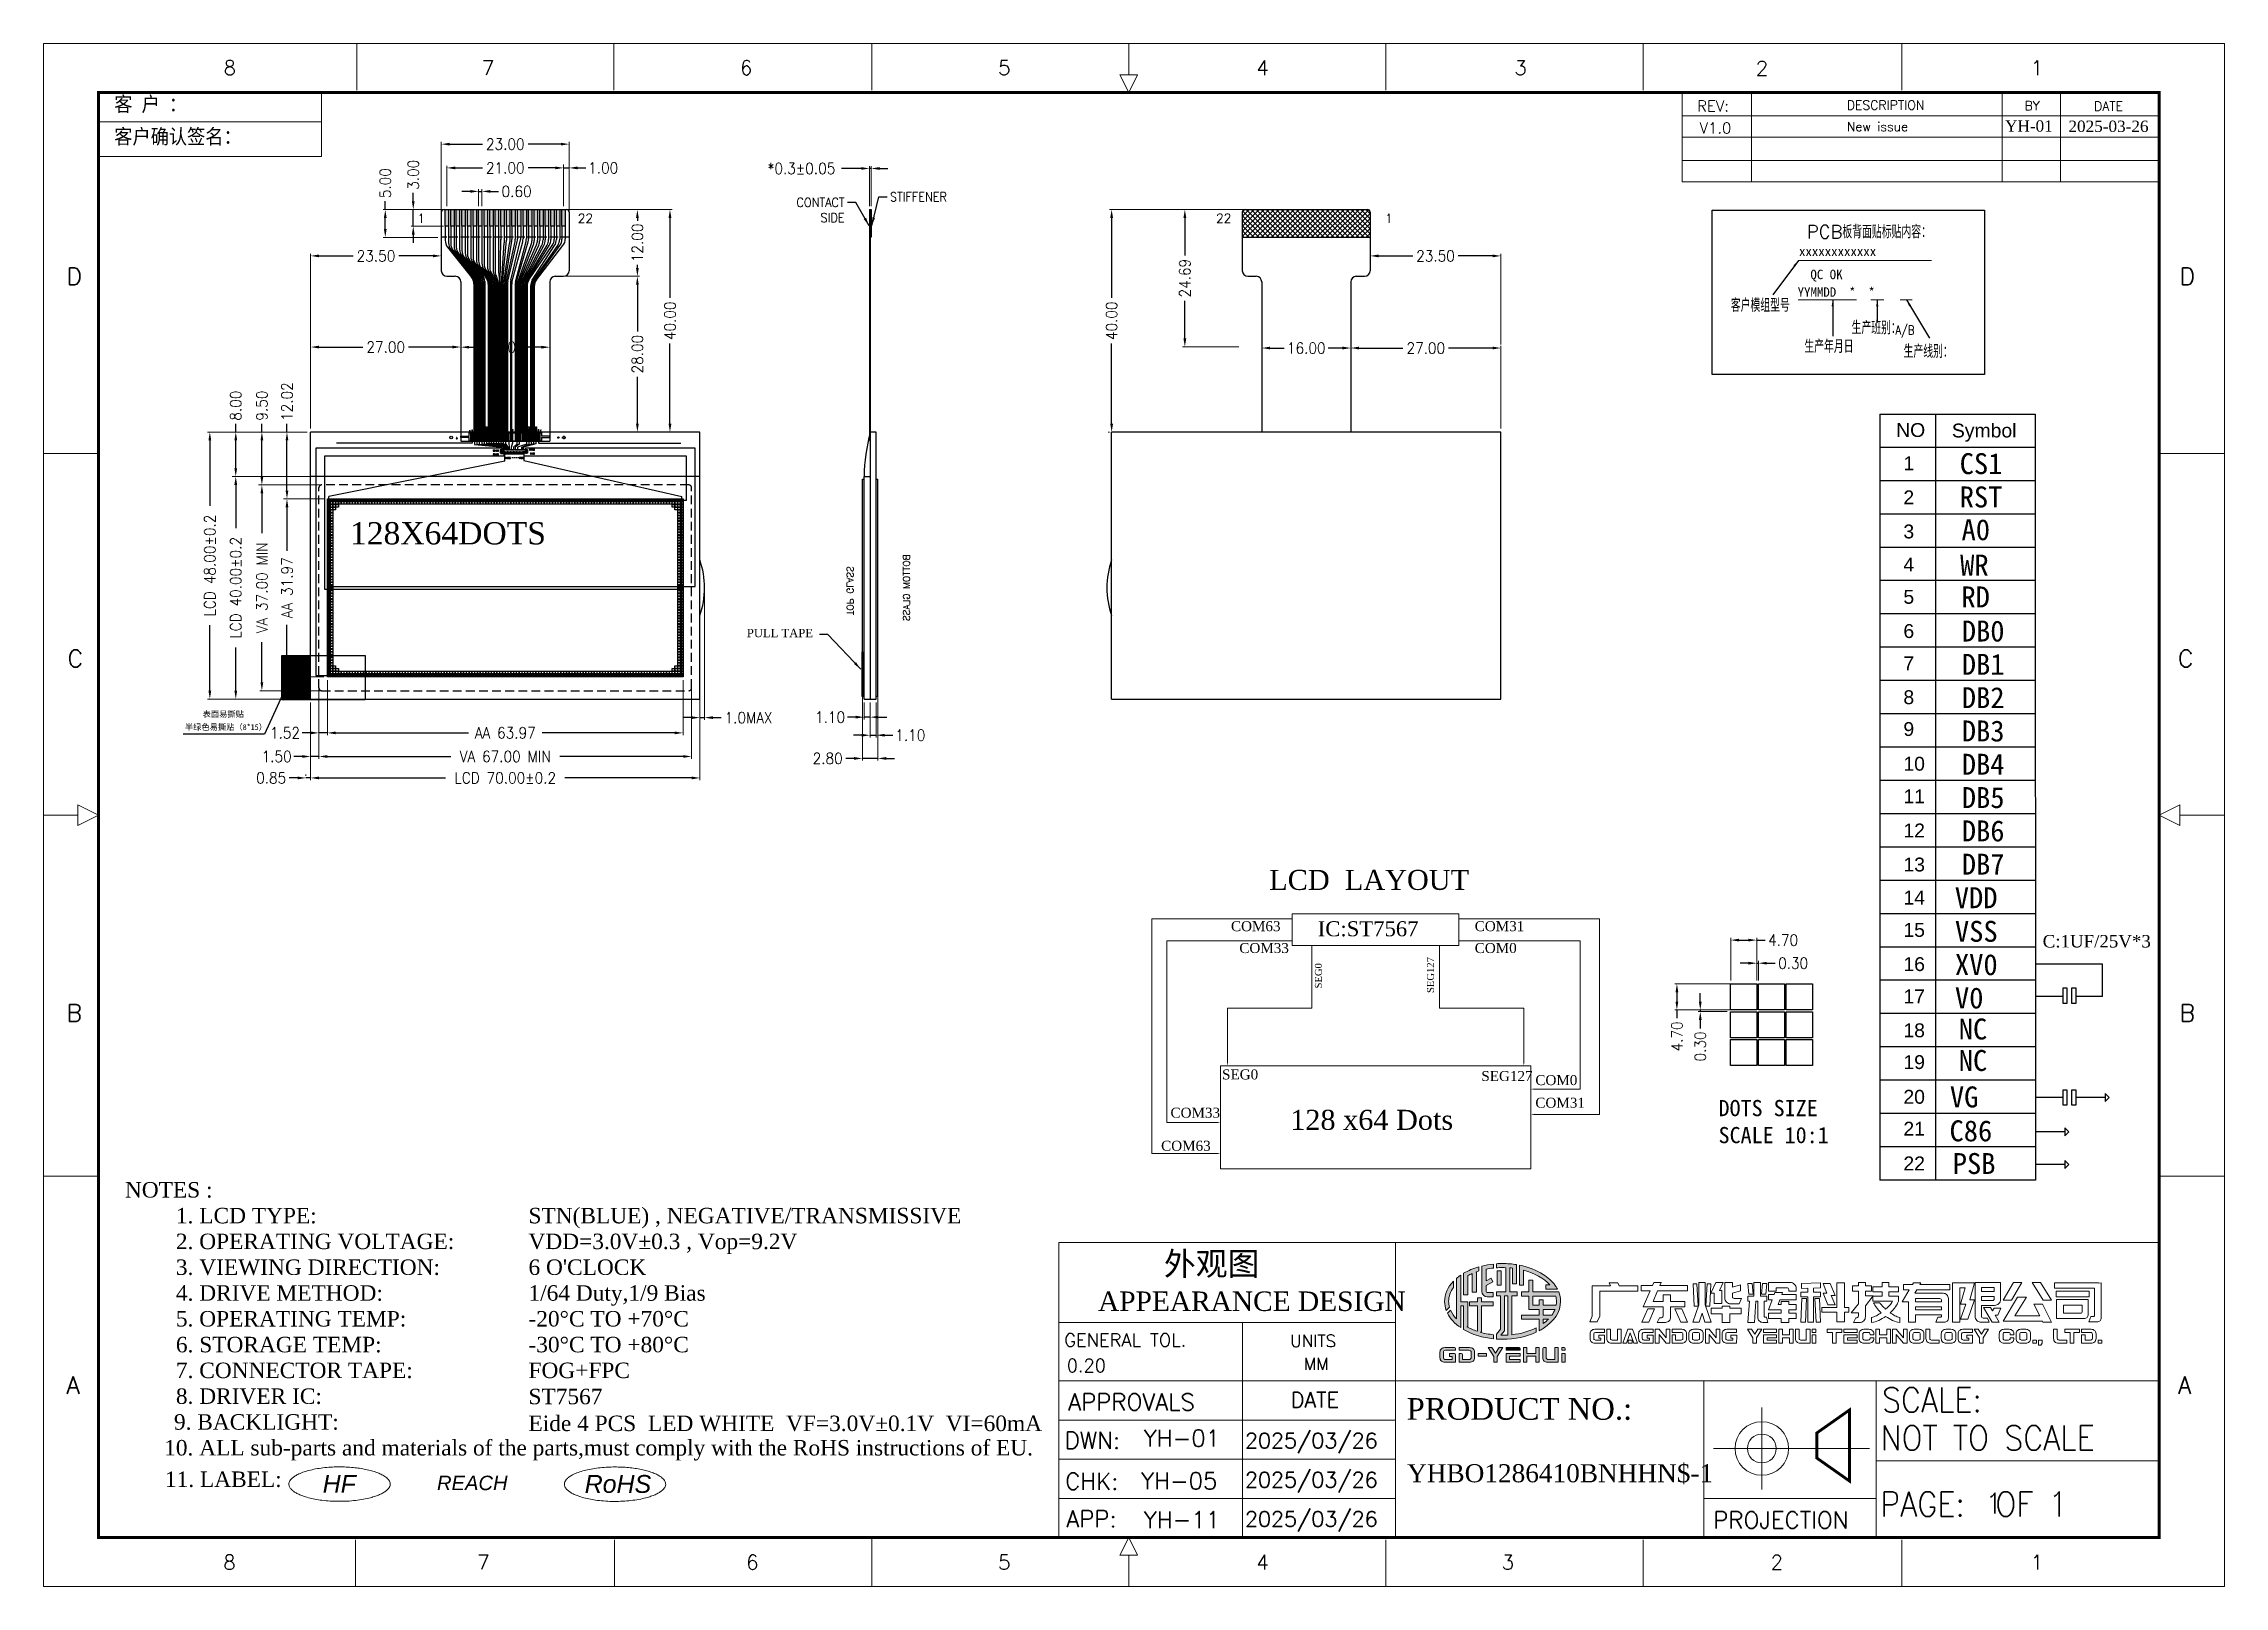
# Model space of a CAD drawing. Header units: millimetres. Extents: x 2909 to 3301, y 744 to 1021.
import ezdxf
from ezdxf.enums import TextEntityAlignment as Align

# ---------------------------------------------------------------- set-up
doc = ezdxf.new("R2010")
doc.units = ezdxf.units.MM
doc.linetypes.add('DASHED2', pattern=[0.375, 0.25, -0.125])
doc.linetypes.add('HIDDEN', pattern=[4, 3, -1])
for name, color, linetype in [('', 7, 'Continuous'), ('B', 1, 'Continuous'), ('C', 7, 'Continuous'), ('D', 4, 'Continuous'), ('DIM', 170, 'Continuous'), ('F', 2, 'Continuous'), ('S', 4, 'Continuous'), ('tape', 2, 'Continuous')]:
    doc.layers.add(name, color=color, linetype=linetype)
doc.styles.add('11', font='txt.shx')
doc.styles.add('2', font='')
doc.styles.add('Cog', font='txt.shx', dxfattribs={"width": 0.8, "height": 0.028})
doc.styles.add('ROGER1', font='')
doc.styles.add('ROMANC', font='ROMANC.SHX')
doc.styles.add('ROMANS', font='romans.shx', dxfattribs={"width": 0.9})
doc.styles.add('S', font='txt')
doc.styles.get("Standard").update_dxf_attribs({"font": 'times.ttf'})
doc.styles.add('TXT', font='TXT.SHX', dxfattribs={"width": 0.8})
doc.styles.add('xiong', font='simplex.shx', dxfattribs={"bigfont": 'gbcbig.shx'})
doc.styles.add('冼极', font='')
doc.styles.add('样式 1', font='times.ttf')
doc.styles.add('样式 3', font='')
doc.styles.get('2').set_extended_font_data('SimSun')
doc.styles.get('ROGER1').set_extended_font_data('SimSun')
doc.styles.get('冼极').set_extended_font_data('SimSun')
doc.styles.get('样式 3').set_extended_font_data('Tunga')
doc.dimstyles.new('ISO-25-1', dxfattribs={"dimtxt": 2, "dimasz": 1.5, "dimexe": 0.4, "dimexo": 0.625, "dimgap": 0.5, "dimtad": 0, "dimzin": 1, "dimdsep": 46, "dimtxsty": 'ROMANS', "dimcen": 2.5, "dimclrd": 4, "dimclre": 4, "dimclrt": 4, "dimadec": 0, "dimazin": 0, "dimtfac": 1, "dimtmove": 0, "dimatfit": 3, "dimfxl": 1, "dimlwe": 0, "dimarcsym": 0})
doc.dimstyles.new('li', dxfattribs={"dimtxt": 2.5, "dimasz": 1, "dimexe": 0.05, "dimexo": 0.05, "dimgap": 0.3, "dimtad": 0, "dimzin": 1, "dimdsep": 46, "dimtxsty": 'TXT', "dimcen": 2.5, "dimclrd": 256, "dimclre": 256, "dimclrt": 4, "dimadec": 0, "dimazin": 0, "dimtfac": 1, "dimtmove": 0, "dimatfit": 3, "dimfxl": 1.25, "dimarcsym": 0})

# ---------------------------------------------------------------- blocks, each defined once
blk = doc.blocks.new('11123123')
at = {"layer": 'D', "lineweight": 0, "ltscale": 43.74169}
h = blk.add_hatch(color=1, dxfattribs=at)
edge = h.paths.add_edge_path()
edge.add_spline(control_points=[(783.58, 124.62), (783.58, 124.62), (784.04, 124.62), (784.04, 124.62), (784.04, 124.62), (784.04, 126.33), (784.04, 126.33), (785.32, 125.99), (786.37, 125.39), (787.05, 124.64), (787.05, 124.64), (787.05, 124.64), (787.05, 124.64), (787.05, 124.64), (786.59, 124.64), (786.59, 124.64), (786.59, 124.64), (786.59, 124.17), (786.59, 124.17), (786.59, 124.17), (787.4, 124.17), (787.4, 124.17), (787.4, 124.17), (787.4, 124.17), (787.4, 124.17), (787.4, 124.17), (787.94, 124.17), (787.94, 124.17), (787.85, 124.33), (787.76, 124.48), (787.65, 124.63), (787.65, 124.63), (787.65, 124.64), (787.65, 124.64), (787.65, 124.64), (787.64, 124.64), (787.64, 124.64), (787.64, 124.64), (787.64, 124.64), (787.64, 124.64), (787.31, 125.09), (786.86, 125.5), (786.3, 125.86), (785.52, 126.36), (784.59, 126.72), (783.57, 126.92), (783.57, 126.92), (783.57, 126.44), (783.57, 126.44), (783.57, 126.44), (783.57, 126.44), (783.58, 126.44), (783.58, 126.44), (783.58, 124.62), (783.58, 124.62)], knot_values=[0, 0, 0, 0, 1, 1, 1, 2, 2, 2, 3, 3, 3, 4, 4, 4, 5, 5, 5, 6, 6, 6, 7, 7, 7, 8, 8, 8, 9, 9, 9, 10, 10, 10, 11, 11, 11, 12, 12, 12, 13, 13, 13, 14, 14, 14, 15, 15, 15, 16, 16, 16, 17, 17, 17, 18, 18, 18, 18], degree=3, periodic=0)
h.paths.add_polyline_path([(780.99, 126.27), (780.99, 124.61), (781.45, 124.61), (781.45, 126.27)], flags=17)
edge = h.paths.add_edge_path()
edge.add_spline(control_points=[(779.23, 126.48), (779.23, 126.48), (779.23, 126.48), (779.23, 126.48), (779.23, 126.48), (779.23, 126.34), (779.23, 126.34), (779.23, 126.34), (779.23, 125.25), (779.23, 125.25), (779.23, 125.25), (779.23, 123.89), (779.23, 123.89), (779.23, 123.55), (779.51, 123.27), (779.85, 123.27), (779.85, 123.27), (780.54, 123.27), (780.54, 123.27), (780.54, 123.27), (780.54, 123.76), (780.54, 123.76), (780.54, 123.76), (779.85, 123.76), (779.85, 123.76), (779.78, 123.76), (779.72, 123.82), (779.72, 123.89), (779.72, 123.89), (779.72, 124.58), (779.72, 124.58), (779.72, 124.58), (780.51, 124.98), (780.51, 124.98), (780.51, 124.98), (780.29, 125.42), (780.29, 125.42), (780.29, 125.42), (779.72, 125.13), (779.72, 125.13), (779.72, 125.13), (779.72, 126.46), (779.72, 126.46), (780, 126.51), (780.28, 126.56), (780.57, 126.59), (780.57, 126.59), (780.57, 127.05), (780.57, 127.05), (780.11, 127.01), (779.66, 126.93), (779.23, 126.82), (779.23, 126.82), (779.23, 126.48), (779.23, 126.48)], knot_values=[0, 0, 0, 0, 1, 1, 1, 2, 2, 2, 3, 3, 3, 4, 4, 4, 5, 5, 5, 6, 6, 6, 7, 7, 7, 8, 8, 8, 9, 9, 9, 10, 10, 10, 11, 11, 11, 12, 12, 12, 13, 13, 13, 14, 14, 14, 15, 15, 15, 16, 16, 16, 17, 17, 17, 18, 18, 18, 18], degree=3, periodic=0)
edge = h.paths.add_edge_path()
edge.add_spline(control_points=[(782.69, 118.9), (782.69, 118.9), (782.69, 123.37), (782.69, 123.37), (782.69, 123.37), (783.28, 123.37), (783.28, 123.37), (783.28, 123.37), (783.28, 123.83), (783.28, 123.83), (783.28, 123.83), (782.44, 123.83), (782.44, 123.83), (782.44, 123.83), (782.44, 126.61), (782.44, 126.61), (782.55, 126.6), (782.65, 126.59), (782.76, 126.57), (782.76, 126.57), (782.76, 126.57), (782.76, 126.57), (782.76, 126.57), (782.76, 124.78), (782.76, 124.78), (782.76, 124.78), (783.22, 124.78), (783.22, 124.78), (783.22, 124.78), (783.22, 126.51), (783.22, 126.51), (783.22, 126.51), (783.22, 126.51), (783.22, 126.51), (783.23, 126.51), (783.23, 126.51), (783.23, 126.51), (783.23, 126.51), (783.23, 126.98), (783.23, 126.98), (782.71, 127.06), (782.17, 127.11), (781.62, 127.11), (781.38, 127.11), (781.15, 127.1), (780.91, 127.08), (780.91, 127.08), (780.91, 126.62), (780.91, 126.62), (781.14, 126.63), (781.38, 126.64), (781.62, 126.64), (781.74, 126.64), (781.86, 126.64), (781.98, 126.63), (781.98, 126.63), (781.98, 126.63), (781.98, 126.63), (781.98, 126.63), (781.98, 123.83), (781.98, 123.83), (781.98, 123.83), (780.91, 123.83), (780.91, 123.83), (780.91, 123.83), (780.91, 123.37), (780.91, 123.37), (780.91, 123.37), (781.38, 123.37), (781.38, 123.37), (781.38, 123.37), (781.38, 119.54), (781.38, 119.54), (781.38, 119.54), (780.91, 118.97), (780.91, 118.97), (780.91, 118.97), (780.91, 118.87), (780.91, 118.87), (780.91, 118.87), (780.91, 118.61), (780.91, 118.61), (780.91, 118.61), (780.91, 118.4), (780.91, 118.4), (781.15, 118.39), (781.38, 118.38), (781.62, 118.38), (783.03, 118.38), (784.37, 118.66), (785.49, 119.18), (785.49, 119.18), (785.49, 119.7), (785.49, 119.7), (784.7, 119.3), (783.74, 119.02), (782.69, 118.9), (782.69, 118.9), (782.69, 118.9), (782.69, 118.9)], knot_values=[0, 0, 0, 0, 1, 1, 1, 2, 2, 2, 3, 3, 3, 4, 4, 4, 5, 5, 5, 6, 6, 6, 7, 7, 7, 8, 8, 8, 9, 9, 9, 10, 10, 10, 11, 11, 11, 12, 12, 12, 13, 13, 13, 14, 14, 14, 15, 15, 15, 16, 16, 16, 17, 17, 17, 18, 18, 18, 19, 19, 19, 20, 20, 20, 21, 21, 21, 22, 22, 22, 23, 23, 23, 24, 24, 24, 25, 25, 25, 26, 26, 26, 27, 27, 27, 28, 28, 28, 29, 29, 29, 30, 30, 30, 31, 31, 31, 32, 32, 32, 33, 33, 33, 33], degree=3, periodic=0)
edge = h.paths.add_edge_path(flags=16)
edge.add_spline(control_points=[(781.62, 118.84), (781.55, 118.84), (781.48, 118.85), (781.41, 118.85), (781.41, 118.85), (781.85, 119.37), (781.85, 119.37), (781.85, 119.37), (781.85, 123.37), (781.85, 123.37), (781.85, 123.37), (782.22, 123.37), (782.22, 123.37), (782.22, 123.37), (782.22, 118.86), (782.22, 118.86), (782.22, 118.86), (782.22, 118.86), (782.22, 118.86), (782.02, 118.85), (781.82, 118.84), (781.62, 118.84)], knot_values=[0, 0, 0, 0, 1, 1, 1, 2, 2, 2, 3, 3, 3, 4, 4, 4, 5, 5, 5, 6, 6, 6, 7, 7, 7, 7], degree=3, periodic=0)
edge = h.paths.add_edge_path()
edge.add_spline(control_points=[(788.09, 123.83), (788.09, 123.83), (787.58, 123.83), (787.58, 123.83), (787.59, 123.83), (787.59, 123.83), (787.59, 123.83), (787.59, 123.83), (785.1, 123.83), (785.1, 123.83), (785.1, 123.83), (785.1, 125.2), (785.1, 125.2), (785.1, 125.2), (784.63, 125.2), (784.63, 125.2), (784.63, 125.2), (784.63, 123.83), (784.63, 123.83), (784.63, 123.83), (783.81, 123.83), (783.81, 123.83), (783.81, 123.83), (783.81, 123.36), (783.81, 123.36), (783.81, 123.36), (784.63, 123.36), (784.63, 123.36), (784.63, 123.36), (784.63, 121.83), (784.63, 121.83), (784.63, 121.83), (785.84, 121.83), (785.84, 121.83), (785.84, 121.83), (785.84, 121.17), (785.84, 121.17), (785.84, 121.17), (783.81, 121.17), (783.81, 121.17), (783.81, 121.17), (783.81, 120.7), (783.81, 120.7), (783.81, 120.7), (785.84, 120.7), (785.84, 120.7), (785.84, 120.7), (785.84, 119.88), (785.84, 119.88), (785.84, 119.88), (785.84, 119.88), (785.84, 119.88), (785.84, 119.88), (785.83, 119.88), (785.83, 119.88), (785.83, 119.88), (785.83, 119.35), (785.83, 119.35), (786, 119.44), (786.15, 119.53), (786.3, 119.63), (787.59, 120.45), (788.3, 121.56), (788.3, 122.74), (788.3, 123.12), (788.23, 123.48), (788.09, 123.83)], knot_values=[0, 0, 0, 0, 1, 1, 1, 2, 2, 2, 3, 3, 3, 4, 4, 4, 5, 5, 5, 6, 6, 6, 7, 7, 7, 8, 8, 8, 9, 9, 9, 10, 10, 10, 11, 11, 11, 12, 12, 12, 13, 13, 13, 14, 14, 14, 15, 15, 15, 16, 16, 16, 17, 17, 17, 18, 18, 18, 19, 19, 19, 20, 20, 20, 21, 21, 21, 22, 22, 22, 22], degree=3, periodic=0)
edge = h.paths.add_edge_path(flags=16)
edge.add_spline(control_points=[(785.1, 122.3), (785.1, 122.3), (785.1, 123.36), (785.1, 123.36), (785.1, 123.36), (787.75, 123.36), (787.75, 123.36), (787.8, 123.16), (787.83, 122.95), (787.83, 122.74), (787.83, 122.59), (787.82, 122.44), (787.79, 122.3), (787.79, 122.3), (786.3, 122.3), (786.3, 122.3), (786.3, 122.3), (786.3, 122.91), (786.3, 122.91), (786.3, 122.91), (785.84, 122.91), (785.84, 122.91), (785.84, 122.91), (785.84, 122.3), (785.84, 122.3), (785.84, 122.3), (785.1, 122.3), (785.1, 122.3)], knot_values=[0, 0, 0, 0, 1, 1, 1, 2, 2, 2, 3, 3, 3, 4, 4, 4, 5, 5, 5, 6, 6, 6, 7, 7, 7, 8, 8, 8, 9, 9, 9, 9], degree=3, periodic=0)
edge = h.paths.add_edge_path(flags=16)
edge.add_spline(control_points=[(786.3, 121.83), (786.3, 121.83), (787.66, 121.83), (787.66, 121.83), (787.57, 121.6), (787.45, 121.38), (787.3, 121.17), (787.3, 121.17), (786.3, 121.17), (786.3, 121.17), (786.3, 121.17), (786.3, 121.83), (786.3, 121.83)], knot_values=[0, 0, 0, 0, 1, 1, 1, 2, 2, 2, 3, 3, 3, 4, 4, 4, 4], degree=3, periodic=0)
edge = h.paths.add_edge_path(flags=16)
edge.add_spline(control_points=[(786.3, 120.18), (786.3, 120.18), (786.3, 120.7), (786.3, 120.7), (786.3, 120.7), (786.91, 120.7), (786.91, 120.7), (786.91, 120.7), (786.91, 120.7), (786.91, 120.7), (786.73, 120.52), (786.53, 120.35), (786.3, 120.18)], knot_values=[0, 0, 0, 0, 1, 1, 1, 2, 2, 2, 3, 3, 3, 4, 4, 4, 4], degree=3, periodic=0)
edge = h.paths.add_edge_path()
edge.add_spline(control_points=[(777.13, 125.44), (777.13, 125.44), (777.13, 123.51), (777.13, 123.51), (777.13, 123.51), (777.62, 123.51), (777.62, 123.51), (777.62, 123.51), (777.62, 125.72), (777.62, 125.72), (777.62, 125.72), (777.6, 125.72), (777.6, 125.72), (777.76, 125.8), (777.93, 125.88), (778.11, 125.96), (778.11, 125.96), (778.11, 125.96), (778.11, 125.96), (778.11, 125.96), (778.11, 123.79), (778.11, 123.79), (778.11, 123.79), (778.6, 123.79), (778.6, 123.79), (778.6, 123.79), (778.6, 126.12), (778.6, 126.12), (778.6, 126.12), (778.52, 126.12), (778.52, 126.12), (778.64, 126.17), (778.77, 126.21), (778.89, 126.25), (778.89, 126.25), (778.89, 126.73), (778.89, 126.73), (778.25, 126.55), (777.66, 126.29), (777.13, 125.98), (777.13, 125.98), (777.13, 125.44), (777.13, 125.44), (777.13, 125.44), (777.13, 125.44), (777.13, 125.44), (777.13, 125.44), (777.13, 125.44), (777.13, 125.44)], knot_values=[0, 0, 0, 0, 1, 1, 1, 2, 2, 2, 3, 3, 3, 4, 4, 4, 5, 5, 5, 6, 6, 6, 7, 7, 7, 8, 8, 8, 9, 9, 9, 10, 10, 10, 11, 11, 11, 12, 12, 12, 13, 13, 13, 14, 14, 14, 15, 15, 15, 16, 16, 16, 16], degree=3, periodic=0)
edge = h.paths.add_edge_path()
edge.add_spline(control_points=[(779.02, 119.2), (779.02, 119.2), (779.2, 119.2), (779.2, 119.2), (779.2, 119.2), (779.2, 122.22), (779.2, 122.22), (779.2, 122.22), (780.54, 122.22), (780.54, 122.22), (780.54, 122.22), (780.54, 122.71), (780.54, 122.71), (780.54, 122.71), (779.2, 122.71), (779.2, 122.71), (779.2, 122.71), (779.2, 123.15), (779.2, 123.15), (779.2, 123.15), (778.71, 123.15), (778.71, 123.15), (778.71, 123.15), (778.71, 122.71), (778.71, 122.71), (778.71, 122.71), (777.81, 122.71), (777.81, 122.71), (777.81, 122.71), (777.81, 122.22), (777.81, 122.22), (777.81, 122.22), (778.71, 122.22), (778.71, 122.22), (778.71, 122.22), (778.71, 119.3), (778.71, 119.3), (778.71, 119.3), (778.71, 119.3), (778.71, 119.3), (778.28, 119.44), (777.87, 119.62), (777.51, 119.82), (777.51, 119.82), (777.61, 119.82), (777.61, 119.82), (777.61, 119.82), (777.61, 122.7), (777.61, 122.7), (777.61, 122.7), (776.79, 122.7), (776.79, 122.7), (776.79, 122.7), (776.79, 125.2), (776.79, 125.2), (776.79, 125.2), (776.79, 125.2), (776.79, 125.2), (776.79, 125.2), (776.79, 125.77), (776.79, 125.77), (776.61, 125.65), (776.45, 125.52), (776.3, 125.39), (776.3, 125.39), (776.3, 125.35), (776.3, 125.35), (776.3, 125.35), (776.3, 125.35), (776.3, 125.35), (776.3, 125.35), (776.3, 124.76), (776.3, 124.76), (776.3, 124.76), (776.3, 123.97), (776.3, 123.97), (776.3, 123.97), (776.3, 120.73), (776.3, 120.73), (776, 121.03), (775.77, 121.37), (775.62, 121.72), (775.62, 121.72), (775.27, 121.37), (775.27, 121.37), (775.57, 120.76), (776.09, 120.2), (776.79, 119.72), (776.79, 119.72), (776.79, 120.29), (776.79, 120.29), (776.79, 120.29), (776.79, 120.29), (776.79, 120.29), (776.79, 120.29), (776.79, 122.23), (776.79, 122.23), (776.79, 122.23), (777.13, 122.23), (777.13, 122.23), (777.13, 122.23), (777.13, 120.05), (777.13, 120.05), (777.13, 120.05), (777.13, 120.05), (777.13, 120.05), (777.13, 120.05), (777.13, 120.05), (777.13, 120.05), (777.13, 120.05), (777.13, 119.5), (777.13, 119.5), (778.1, 118.93), (779.29, 118.56), (780.57, 118.43), (780.57, 118.43), (780.57, 118.9), (780.57, 118.9), (780.03, 118.96), (779.51, 119.06), (779.02, 119.2), (779.02, 119.2), (779.02, 119.2), (779.02, 119.2)], knot_values=[0, 0, 0, 0, 1, 1, 1, 2, 2, 2, 3, 3, 3, 4, 4, 4, 5, 5, 5, 6, 6, 6, 7, 7, 7, 8, 8, 8, 9, 9, 9, 10, 10, 10, 11, 11, 11, 12, 12, 12, 13, 13, 13, 14, 14, 14, 15, 15, 15, 16, 16, 16, 17, 17, 17, 18, 18, 18, 19, 19, 19, 20, 20, 20, 21, 21, 21, 22, 22, 22, 23, 23, 23, 24, 24, 24, 25, 25, 25, 26, 26, 26, 27, 27, 27, 28, 28, 28, 29, 29, 29, 30, 30, 30, 31, 31, 31, 32, 32, 32, 33, 33, 33, 34, 34, 34, 35, 35, 35, 36, 36, 36, 37, 37, 37, 38, 38, 38, 39, 39, 39, 40, 40, 40, 41, 41, 41, 41], degree=3, periodic=0)
edge = h.paths.add_edge_path()
edge.add_spline(control_points=[(775.4, 122.74), (775.4, 123.32), (775.6, 123.87), (775.96, 124.36), (775.96, 124.36), (775.96, 125.07), (775.96, 125.07), (775.29, 124.39), (774.93, 123.58), (774.93, 122.74), (774.93, 122.39), (775, 122.04), (775.12, 121.71), (775.12, 121.71), (775.49, 122.08), (775.49, 122.08), (775.43, 122.29), (775.4, 122.52), (775.4, 122.74)], knot_values=[0, 0, 0, 0, 1, 1, 1, 2, 2, 2, 3, 3, 3, 4, 4, 4, 5, 5, 5, 6, 6, 6, 6], degree=3, periodic=0)
at = {"layer": 'D', "lineweight": 0}
h = blk.add_hatch(color=5, dxfattribs=at)
edge = h.paths.add_edge_path()
edge.add_spline(control_points=[(788.45, 116.73), (788.45, 116.73), (788.45, 115.74), (788.45, 115.74), (788.45, 115.74), (788.83, 115.74), (788.83, 115.74), (788.83, 115.74), (788.83, 116.73), (788.83, 116.73), (788.83, 116.73), (788.45, 116.73), (788.45, 116.73)], knot_values=[0, 0, 0, 0, 1, 1, 1, 2, 2, 2, 3, 3, 3, 4, 4, 4, 4], degree=3, periodic=0)
edge = h.paths.add_edge_path()
edge.add_spline(control_points=[(788.45, 117.42), (788.45, 117.42), (788.45, 117.12), (788.45, 117.12), (788.45, 117.12), (788.83, 117.12), (788.83, 117.12), (788.83, 117.12), (788.83, 117.29), (788.83, 117.29), (788.83, 117.36), (788.78, 117.42), (788.7, 117.42), (788.7, 117.42), (788.45, 117.42), (788.45, 117.42)], knot_values=[0, 0, 0, 0, 1, 1, 1, 2, 2, 2, 3, 3, 3, 4, 4, 4, 5, 5, 5, 5], degree=3, periodic=0)
edge = h.paths.add_edge_path()
edge.add_spline(control_points=[(787.64, 117.42), (787.64, 117.42), (787.64, 116.04), (787.64, 116.04), (787.64, 116.04), (786.9, 116.04), (786.9, 116.04), (786.82, 116.04), (786.75, 116.06), (786.7, 116.11), (786.66, 116.16), (786.63, 116.22), (786.63, 116.31), (786.63, 116.31), (786.63, 117.42), (786.63, 117.42), (786.63, 117.42), (786.38, 117.42), (786.38, 117.42), (786.3, 117.42), (786.24, 117.36), (786.24, 117.29), (786.24, 117.29), (786.24, 116.27), (786.24, 116.27), (786.24, 116.18), (786.26, 116.11), (786.29, 116.04), (786.31, 115.97), (786.35, 115.92), (786.4, 115.87), (786.45, 115.83), (786.51, 115.79), (786.58, 115.77), (786.65, 115.75), (786.73, 115.74), (786.82, 115.74), (786.82, 115.74), (788.03, 115.74), (788.03, 115.74), (788.03, 115.74), (788.03, 117.42), (788.03, 117.42), (788.03, 117.42), (787.64, 117.42), (787.64, 117.42)], knot_values=[0, 0, 0, 0, 1, 1, 1, 2, 2, 2, 3, 3, 3, 4, 4, 4, 5, 5, 5, 6, 6, 6, 7, 7, 7, 8, 8, 8, 9, 9, 9, 10, 10, 10, 11, 11, 11, 12, 12, 12, 13, 13, 13, 14, 14, 14, 15, 15, 15, 15], degree=3, periodic=0)
edge = h.paths.add_edge_path()
edge.add_spline(control_points=[(785.44, 117.42), (785.44, 117.42), (785.44, 116.73), (785.44, 116.73), (785.44, 116.73), (784.43, 116.73), (784.43, 116.73), (784.43, 116.73), (784.43, 117.42), (784.43, 117.42), (784.43, 117.42), (784.04, 117.42), (784.04, 117.42), (784.04, 117.42), (784.04, 115.74), (784.04, 115.74), (784.04, 115.74), (784.43, 115.74), (784.43, 115.74), (784.43, 115.74), (784.43, 116.42), (784.43, 116.42), (784.43, 116.42), (785.44, 116.42), (785.44, 116.42), (785.44, 116.42), (785.44, 115.74), (785.44, 115.74), (785.44, 115.74), (785.83, 115.74), (785.83, 115.74), (785.83, 115.74), (785.83, 117.42), (785.83, 117.42), (785.83, 117.42), (785.44, 117.42), (785.44, 117.42)], knot_values=[0, 0, 0, 0, 1, 1, 1, 2, 2, 2, 3, 3, 3, 4, 4, 4, 5, 5, 5, 6, 6, 6, 7, 7, 7, 8, 8, 8, 9, 9, 9, 10, 10, 10, 11, 11, 11, 12, 12, 12, 12], degree=3, periodic=0)
h.paths.add_polyline_path([(783.63, 116.42), (783.63, 116.73), (782.02, 116.73), (782.02, 115.74), (783.63, 115.74), (783.63, 116.04), (782.41, 116.04), (782.41, 116.42)])
edge = h.paths.add_edge_path()
edge.add_spline(control_points=[(781.21, 117.42), (781.21, 117.42), (780.8, 116.77), (780.8, 116.77), (780.8, 116.77), (780.38, 117.42), (780.38, 117.42), (780.38, 117.42), (779.96, 117.42), (779.96, 117.42), (779.96, 117.42), (780.6, 116.39), (780.6, 116.39), (780.6, 116.39), (780.6, 115.74), (780.6, 115.74), (780.6, 115.74), (780.99, 115.74), (780.99, 115.74), (780.99, 115.74), (780.99, 116.39), (780.99, 116.39), (780.99, 116.39), (781.64, 117.42), (781.64, 117.42), (781.64, 117.42), (781.21, 117.42), (781.21, 117.42)], knot_values=[0, 0, 0, 0, 1, 1, 1, 2, 2, 2, 3, 3, 3, 4, 4, 4, 5, 5, 5, 6, 6, 6, 7, 7, 7, 8, 8, 8, 9, 9, 9, 9], degree=3, periodic=0)
edge = h.paths.add_edge_path()
edge.add_spline(control_points=[(778.8, 116.73), (778.8, 116.73), (778.8, 116.42), (778.8, 116.42), (778.8, 116.42), (779.78, 116.42), (779.78, 116.42), (779.78, 116.42), (779.78, 116.73), (779.78, 116.73), (779.78, 116.73), (778.8, 116.73), (778.8, 116.73)], knot_values=[0, 0, 0, 0, 1, 1, 1, 2, 2, 2, 3, 3, 3, 4, 4, 4, 4], degree=3, periodic=0)
edge = h.paths.add_edge_path()
edge.add_spline(control_points=[(778.34, 117.12), (778.32, 117.18), (778.28, 117.24), (778.23, 117.28), (778.18, 117.33), (778.12, 117.36), (778.05, 117.38), (777.98, 117.41), (777.9, 117.42), (777.81, 117.42), (777.81, 117.42), (776.6, 117.42), (776.6, 117.42), (776.6, 117.42), (776.6, 117.12), (776.6, 117.12), (776.6, 117.12), (777.73, 117.12), (777.73, 117.12), (777.81, 117.12), (777.88, 117.09), (777.93, 117.05), (777.98, 117), (778, 116.93), (778, 116.85), (778, 116.85), (778, 116.31), (778, 116.31), (778, 116.22), (777.98, 116.16), (777.93, 116.11), (777.88, 116.06), (777.82, 116.04), (777.73, 116.04), (777.73, 116.04), (776.99, 116.04), (776.99, 116.04), (776.99, 116.04), (776.99, 116.6), (776.99, 116.6), (776.99, 116.67), (776.93, 116.73), (776.85, 116.73), (776.85, 116.73), (776.6, 116.73), (776.6, 116.73), (776.6, 116.73), (776.6, 115.74), (776.6, 115.74), (776.6, 115.74), (777.81, 115.74), (777.81, 115.74), (777.9, 115.74), (777.98, 115.75), (778.05, 115.77), (778.12, 115.79), (778.18, 115.83), (778.23, 115.87), (778.28, 115.92), (778.32, 115.97), (778.34, 116.04), (778.37, 116.11), (778.39, 116.18), (778.39, 116.27), (778.39, 116.27), (778.39, 116.89), (778.39, 116.89), (778.39, 116.97), (778.37, 117.05), (778.34, 117.12)], knot_values=[0, 0, 0, 0, 1, 1, 1, 2, 2, 2, 3, 3, 3, 4, 4, 4, 5, 5, 5, 6, 6, 6, 7, 7, 7, 8, 8, 8, 9, 9, 9, 10, 10, 10, 11, 11, 11, 12, 12, 12, 13, 13, 13, 14, 14, 14, 15, 15, 15, 16, 16, 16, 17, 17, 17, 18, 18, 18, 19, 19, 19, 20, 20, 20, 21, 21, 21, 22, 22, 22, 23, 23, 23, 23], degree=3, periodic=0)
edge = h.paths.add_edge_path()
edge.add_spline(control_points=[(776.18, 116.6), (776.18, 116.67), (776.13, 116.73), (776.06, 116.73)], knot_values=[24, 24, 24, 24, 25, 25, 25, 25], degree=3, periodic=0)
edge.add_line((776.06, 116.73), (775.54, 116.73))
edge.add_line((775.54, 116.73), (775.5, 116.7))
edge.add_line((775.5, 116.7), (775.5, 116.42))
edge.add_line((775.5, 116.42), (775.52, 116.4))
edge.add_line((775.52, 116.4), (775.55, 116.38))
edge.add_line((775.55, 116.38), (775.8, 116.38))
edge.add_spline(control_points=[(775.8, 116.38), (775.8, 116.22), (775.8, 116.04), (775.8, 116.04)], knot_values=[16.458596, 16.458596, 16.458596, 16.458596, 17, 17, 17, 17], degree=3, periodic=0)
edge.add_spline(control_points=[(775.8, 116.04), (775.8, 116.04), (775.06, 116.04), (775.06, 116.04)], knot_values=[17, 17, 17, 17, 18, 18, 18, 18], degree=3, periodic=0)
edge.add_spline(control_points=[(775.06, 116.04), (774.97, 116.04), (774.9, 116.06), (774.86, 116.11)], knot_values=[18, 18, 18, 18, 19, 19, 19, 19], degree=3, periodic=0)
edge.add_spline(control_points=[(774.86, 116.11), (774.81, 116.16), (774.79, 116.22), (774.79, 116.31)], knot_values=[19, 19, 19, 19, 20, 20, 20, 20], degree=3, periodic=0)
edge.add_spline(control_points=[(774.79, 116.31), (774.79, 116.31), (774.79, 116.89), (774.79, 116.89)], knot_values=[20, 20, 20, 20, 21, 21, 21, 21], degree=3, periodic=0)
edge.add_spline(control_points=[(774.79, 116.89), (774.8, 116.99), (774.85, 117.12), (775.05, 117.12)], knot_values=[21, 21, 21, 21, 22, 22, 22, 22], degree=3, periodic=0)
edge.add_spline(control_points=[(775.05, 117.12), (775.05, 117.12), (776.18, 117.12), (776.18, 117.12)], knot_values=[22, 22, 22, 22, 23, 23, 23, 23], degree=3, periodic=0)
edge.add_spline(control_points=[(776.18, 117.12), (776.18, 117.12), (776.18, 117.29), (776.18, 117.29)], knot_values=[23, 23, 23, 23, 24, 24, 24, 24], degree=3, periodic=0)
edge.add_spline(control_points=[(776.18, 117.29), (776.18, 117.36), (776.13, 117.42), (776.06, 117.42)], knot_values=[24, 24, 24, 24, 25, 25, 25, 25], degree=3, periodic=0)
edge.add_spline(control_points=[(776.06, 117.42), (776.06, 117.42), (774.97, 117.42), (774.97, 117.42)], knot_values=[25, 25, 25, 25, 26, 26, 26, 26], degree=3, periodic=0)
edge.add_spline(control_points=[(774.97, 117.42), (774.89, 117.42), (774.81, 117.41), (774.74, 117.38)], knot_values=[26, 26, 26, 26, 27, 27, 27, 27], degree=3, periodic=0)
edge.add_spline(control_points=[(774.74, 117.38), (774.67, 117.36), (774.61, 117.33), (774.56, 117.28)], knot_values=[27, 27, 27, 27, 28, 28, 28, 28], degree=3, periodic=0)
edge.add_spline(control_points=[(774.56, 117.28), (774.51, 117.24), (774.47, 117.18), (774.44, 117.12)], knot_values=[28, 28, 28, 28, 29, 29, 29, 29], degree=3, periodic=0)
edge.add_spline(control_points=[(774.44, 117.12), (774.41, 117.05), (774.4, 116.97), (774.4, 116.89)], knot_values=[29, 29, 29, 29, 30, 30, 30, 30], degree=3, periodic=0)
edge.add_spline(control_points=[(774.4, 116.89), (774.4, 116.89), (774.4, 116.27), (774.4, 116.27)], knot_values=[30, 30, 30, 30, 31, 31, 31, 31], degree=3, periodic=0)
edge.add_spline(control_points=[(774.4, 116.27), (774.4, 116.18), (774.41, 116.11), (774.44, 116.04)], knot_values=[31, 31, 31, 31, 32, 32, 32, 32], degree=3, periodic=0)
edge.add_spline(control_points=[(774.44, 116.04), (774.47, 115.97), (774.51, 115.92), (774.56, 115.87)], knot_values=[32, 32, 32, 32, 33, 33, 33, 33], degree=3, periodic=0)
edge.add_spline(control_points=[(774.56, 115.87), (774.61, 115.83), (774.67, 115.79), (774.74, 115.77)], knot_values=[33, 33, 33, 33, 34, 34, 34, 34], degree=3, periodic=0)
edge.add_spline(control_points=[(774.74, 115.77), (774.81, 115.75), (774.89, 115.74), (774.97, 115.74)], knot_values=[34, 34, 34, 34, 35, 35, 35, 35], degree=3, periodic=0)
edge.add_spline(control_points=[(774.97, 115.74), (774.97, 115.74), (776.18, 115.74), (776.18, 115.74)], knot_values=[35, 35, 35, 35, 36, 36, 36, 36], degree=3, periodic=0)
edge.add_spline(control_points=[(776.18, 115.74), (776.18, 115.74), (776.18, 116.17), (776.18, 116.6)], knot_values=[36, 36, 36, 36, 36.686956, 36.686956, 36.686956, 36.686956], degree=3, periodic=0)
h = blk.add_hatch(color=1, dxfattribs=at)
edge = h.paths.add_edge_path()
edge.add_spline(control_points=[(782.02, 117.42), (782.02, 117.42), (782.02, 117.12), (782.02, 117.12), (782.02, 117.12), (783.63, 117.12), (783.63, 117.12), (783.63, 117.12), (783.63, 117.3), (783.63, 117.3), (783.63, 117.37), (783.57, 117.42), (783.51, 117.42), (783.51, 117.42), (782.02, 117.42), (782.02, 117.42)], knot_values=[0, 0, 0, 0, 1, 1, 1, 2, 2, 2, 3, 3, 3, 4, 4, 4, 5, 5, 5, 5], degree=3, periodic=0)
at = {"layer": 'D', "color": 0, "lineweight": 0}
for p, q in [((792.7, 118.54), (792.7, 118.84)), ((792.71, 118.85), (793.33, 118.85)), ((792.95, 118.52), (792.71, 118.52)), ((793.33, 118.85), (793.38, 118.83)), ((798.3, 118.52), (798.3, 118.85)), ((798.3, 118.85), (798.98, 118.85)), ((798.55, 118.52), (798.3, 118.52)), ((807.93, 118.52), (807.93, 118.85)), ((807.93, 118.85), (808.61, 118.85)), ((808.18, 118.52), (807.93, 118.52))]:
    blk.add_line(p, q, dxfattribs=at)
at = {"layer": 'D', "color": 5, "lineweight": 0}
for p, q in [((775.54, 116.73), (775.5, 116.7)), ((775.5, 116.42), (775.5, 116.7)), ((775.5, 116.42), (775.52, 116.4)), ((775.52, 116.4), (775.55, 116.38)), ((775.54, 116.73), (776.06, 116.73)), ((775.8, 116.38), (775.55, 116.38))]:
    blk.add_line(p, q, dxfattribs=at)
at = {"layer": 'D', "color": 1, "lineweight": 0}
blk.add_lwpolyline([(780.99, 126.27), (780.99, 124.61), (781.45, 124.61), (781.45, 126.27)], close=True, dxfattribs=at)
at = {"layer": 'D', "color": 0, "lineweight": 0}
blk.add_lwpolyline([(835.37, 118.52), (835.12, 118.52), (835.12, 118.86), (835.8, 118.86), (835.8, 118.52), (835.8, 118.52)], dxfattribs=at)
at = {"layer": 'D', "color": 5, "lineweight": 0}
blk.add_lwpolyline([(783.63, 116.42), (783.63, 116.73), (782.02, 116.73), (782.02, 115.74), (783.63, 115.74), (783.63, 116.04), (782.41, 116.04), (782.41, 116.42)], close=True, dxfattribs=at)
at = {"layer": 'D', "color": 0, "lineweight": 0}
for centre, start, end in [((792.71, 118.84), 90, 180), ((792.71, 118.54), 180, 270)]:
    blk.add_arc(centre, 0.0158, start, end, dxfattribs=at)
at = {"layer": 'D', "color": 1, "lineweight": 0}
for points, knots in [([(779.02, 119.2), (779.02, 119.2), (779.2, 119.2), (779.2, 119.2), (779.2, 119.2), (779.2, 122.22), (779.2, 122.22), (779.2, 122.22), (780.54, 122.22), (780.54, 122.22), (780.54, 122.22), (780.54, 122.71), (780.54, 122.71), (780.54, 122.71), (779.2, 122.71), (779.2, 122.71), (779.2, 122.71), (779.2, 123.15), (779.2, 123.15), (779.2, 123.15), (778.71, 123.15), (778.71, 123.15), (778.71, 123.15), (778.71, 122.71), (778.71, 122.71), (778.71, 122.71), (777.81, 122.71), (777.81, 122.71), (777.81, 122.71), (777.81, 122.22), (777.81, 122.22), (777.81, 122.22), (778.71, 122.22), (778.71, 122.22), (778.71, 122.22), (778.71, 119.3), (778.71, 119.3), (778.71, 119.3), (778.71, 119.3), (778.71, 119.3), (778.28, 119.44), (777.87, 119.62), (777.51, 119.82), (777.51, 119.82), (777.61, 119.82), (777.61, 119.82), (777.61, 119.82), (777.61, 122.7), (777.61, 122.7), (777.61, 122.7), (776.79, 122.7), (776.79, 122.7), (776.79, 122.7), (776.79, 125.2), (776.79, 125.2), (776.79, 125.2), (776.79, 125.2), (776.79, 125.2), (776.79, 125.2), (776.79, 125.77), (776.79, 125.77), (776.61, 125.65), (776.45, 125.52), (776.3, 125.39), (776.3, 125.39), (776.3, 125.35), (776.3, 125.35), (776.3, 125.35), (776.3, 125.35), (776.3, 125.35), (776.3, 125.35), (776.3, 124.76), (776.3, 124.76), (776.3, 124.76), (776.3, 123.97), (776.3, 123.97), (776.3, 123.97), (776.3, 120.73), (776.3, 120.73), (776, 121.03), (775.77, 121.37), (775.62, 121.72), (775.62, 121.72), (775.27, 121.37), (775.27, 121.37), (775.57, 120.76), (776.09, 120.2), (776.79, 119.72), (776.79, 119.72), (776.79, 120.29), (776.79, 120.29), (776.79, 120.29), (776.79, 120.29), (776.79, 120.29), (776.79, 120.29), (776.79, 122.23), (776.79, 122.23), (776.79, 122.23), (777.13, 122.23), (777.13, 122.23), (777.13, 122.23), (777.13, 120.05), (777.13, 120.05), (777.13, 120.05), (777.13, 120.05), (777.13, 120.05), (777.13, 120.05), (777.13, 120.05), (777.13, 120.05), (777.13, 120.05), (777.13, 119.5), (777.13, 119.5), (778.1, 118.93), (779.29, 118.56), (780.57, 118.43), (780.57, 118.43), (780.57, 118.9), (780.57, 118.9), (780.03, 118.96), (779.51, 119.06), (779.02, 119.2), (779.02, 119.2), (779.02, 119.2), (779.02, 119.2)], [0, 0, 0, 0, 1, 1, 1, 2, 2, 2, 3, 3, 3, 4, 4, 4, 5, 5, 5, 6, 6, 6, 7, 7, 7, 8, 8, 8, 9, 9, 9, 10, 10, 10, 11, 11, 11, 12, 12, 12, 13, 13, 13, 14, 14, 14, 15, 15, 15, 16, 16, 16, 17, 17, 17, 18, 18, 18, 19, 19, 19, 20, 20, 20, 21, 21, 21, 22, 22, 22, 23, 23, 23, 24, 24, 24, 25, 25, 25, 26, 26, 26, 27, 27, 27, 28, 28, 28, 29, 29, 29, 30, 30, 30, 31, 31, 31, 32, 32, 32, 33, 33, 33, 34, 34, 34, 35, 35, 35, 36, 36, 36, 37, 37, 37, 38, 38, 38, 39, 39, 39, 40, 40, 40, 41, 41, 41, 41]), ([(777.13, 125.44), (777.13, 125.44), (777.13, 123.51), (777.13, 123.51), (777.13, 123.51), (777.62, 123.51), (777.62, 123.51), (777.62, 123.51), (777.62, 125.72), (777.62, 125.72), (777.62, 125.72), (777.6, 125.72), (777.6, 125.72), (777.76, 125.8), (777.93, 125.88), (778.11, 125.96), (778.11, 125.96), (778.11, 125.96), (778.11, 125.96), (778.11, 125.96), (778.11, 123.79), (778.11, 123.79), (778.11, 123.79), (778.6, 123.79), (778.6, 123.79), (778.6, 123.79), (778.6, 126.12), (778.6, 126.12), (778.6, 126.12), (778.52, 126.12), (778.52, 126.12), (778.64, 126.17), (778.77, 126.21), (778.89, 126.25), (778.89, 126.25), (778.89, 126.73), (778.89, 126.73), (778.25, 126.55), (777.66, 126.29), (777.13, 125.98), (777.13, 125.98), (777.13, 125.44), (777.13, 125.44), (777.13, 125.44), (777.13, 125.44), (777.13, 125.44), (777.13, 125.44), (777.13, 125.44), (777.13, 125.44)], [0, 0, 0, 0, 1, 1, 1, 2, 2, 2, 3, 3, 3, 4, 4, 4, 5, 5, 5, 6, 6, 6, 7, 7, 7, 8, 8, 8, 9, 9, 9, 10, 10, 10, 11, 11, 11, 12, 12, 12, 13, 13, 13, 14, 14, 14, 15, 15, 15, 16, 16, 16, 16]), ([(779.23, 126.48), (779.23, 126.48), (779.23, 126.48), (779.23, 126.48), (779.23, 126.48), (779.23, 126.34), (779.23, 126.34), (779.23, 126.34), (779.23, 125.25), (779.23, 125.25), (779.23, 125.25), (779.23, 123.89), (779.23, 123.89), (779.23, 123.55), (779.51, 123.27), (779.85, 123.27), (779.85, 123.27), (780.54, 123.27), (780.54, 123.27), (780.54, 123.27), (780.54, 123.76), (780.54, 123.76), (780.54, 123.76), (779.85, 123.76), (779.85, 123.76), (779.78, 123.76), (779.72, 123.82), (779.72, 123.89), (779.72, 123.89), (779.72, 124.58), (779.72, 124.58), (779.72, 124.58), (780.51, 124.98), (780.51, 124.98), (780.51, 124.98), (780.29, 125.42), (780.29, 125.42), (780.29, 125.42), (779.72, 125.13), (779.72, 125.13), (779.72, 125.13), (779.72, 126.46), (779.72, 126.46), (780, 126.51), (780.28, 126.56), (780.57, 126.59), (780.57, 126.59), (780.57, 127.05), (780.57, 127.05), (780.11, 127.01), (779.66, 126.93), (779.23, 126.82), (779.23, 126.82), (779.23, 126.48), (779.23, 126.48)], [0, 0, 0, 0, 1, 1, 1, 2, 2, 2, 3, 3, 3, 4, 4, 4, 5, 5, 5, 6, 6, 6, 7, 7, 7, 8, 8, 8, 9, 9, 9, 10, 10, 10, 11, 11, 11, 12, 12, 12, 13, 13, 13, 14, 14, 14, 15, 15, 15, 16, 16, 16, 17, 17, 17, 18, 18, 18, 18]), ([(782.69, 118.9), (782.69, 118.9), (782.69, 123.37), (782.69, 123.37), (782.69, 123.37), (783.28, 123.37), (783.28, 123.37), (783.28, 123.37), (783.28, 123.83), (783.28, 123.83), (783.28, 123.83), (782.44, 123.83), (782.44, 123.83), (782.44, 123.83), (782.44, 126.61), (782.44, 126.61), (782.55, 126.6), (782.65, 126.59), (782.76, 126.57), (782.76, 126.57), (782.76, 126.57), (782.76, 126.57), (782.76, 126.57), (782.76, 124.78), (782.76, 124.78), (782.76, 124.78), (783.22, 124.78), (783.22, 124.78), (783.22, 124.78), (783.22, 126.51), (783.22, 126.51), (783.22, 126.51), (783.22, 126.51), (783.22, 126.51), (783.23, 126.51), (783.23, 126.51), (783.23, 126.51), (783.23, 126.51), (783.23, 126.98), (783.23, 126.98), (782.71, 127.06), (782.17, 127.11), (781.62, 127.11), (781.38, 127.11), (781.15, 127.1), (780.91, 127.08), (780.91, 127.08), (780.91, 126.62), (780.91, 126.62), (781.14, 126.63), (781.38, 126.64), (781.62, 126.64), (781.74, 126.64), (781.86, 126.64), (781.98, 126.63), (781.98, 126.63), (781.98, 126.63), (781.98, 126.63), (781.98, 126.63), (781.98, 123.83), (781.98, 123.83), (781.98, 123.83), (780.91, 123.83), (780.91, 123.83), (780.91, 123.83), (780.91, 123.37), (780.91, 123.37), (780.91, 123.37), (781.38, 123.37), (781.38, 123.37), (781.38, 123.37), (781.38, 119.54), (781.38, 119.54), (781.38, 119.54), (780.91, 118.97), (780.91, 118.97), (780.91, 118.97), (780.91, 118.87), (780.91, 118.87), (780.91, 118.87), (780.91, 118.61), (780.91, 118.61), (780.91, 118.61), (780.91, 118.4), (780.91, 118.4), (781.15, 118.39), (781.38, 118.38), (781.62, 118.38), (783.03, 118.38), (784.37, 118.66), (785.49, 119.18), (785.49, 119.18), (785.49, 119.7), (785.49, 119.7), (784.7, 119.3), (783.74, 119.02), (782.69, 118.9), (782.69, 118.9), (782.69, 118.9), (782.69, 118.9)], [0, 0, 0, 0, 1, 1, 1, 2, 2, 2, 3, 3, 3, 4, 4, 4, 5, 5, 5, 6, 6, 6, 7, 7, 7, 8, 8, 8, 9, 9, 9, 10, 10, 10, 11, 11, 11, 12, 12, 12, 13, 13, 13, 14, 14, 14, 15, 15, 15, 16, 16, 16, 17, 17, 17, 18, 18, 18, 19, 19, 19, 20, 20, 20, 21, 21, 21, 22, 22, 22, 23, 23, 23, 24, 24, 24, 25, 25, 25, 26, 26, 26, 27, 27, 27, 28, 28, 28, 29, 29, 29, 30, 30, 30, 31, 31, 31, 32, 32, 32, 33, 33, 33, 33]), ([(783.58, 124.62), (783.58, 124.62), (784.04, 124.62), (784.04, 124.62), (784.04, 124.62), (784.04, 126.33), (784.04, 126.33), (785.32, 125.99), (786.37, 125.39), (787.05, 124.64), (787.05, 124.64), (787.05, 124.64), (787.05, 124.64), (787.05, 124.64), (786.59, 124.64), (786.59, 124.64), (786.59, 124.64), (786.59, 124.17), (786.59, 124.17), (786.59, 124.17), (787.4, 124.17), (787.4, 124.17), (787.4, 124.17), (787.4, 124.17), (787.4, 124.17), (787.4, 124.17), (787.94, 124.17), (787.94, 124.17), (787.85, 124.33), (787.76, 124.48), (787.65, 124.63), (787.65, 124.63), (787.65, 124.64), (787.65, 124.64), (787.65, 124.64), (787.64, 124.64), (787.64, 124.64), (787.64, 124.64), (787.64, 124.64), (787.64, 124.64), (787.31, 125.09), (786.86, 125.5), (786.3, 125.86), (785.52, 126.36), (784.59, 126.72), (783.57, 126.92), (783.57, 126.92), (783.57, 126.44), (783.57, 126.44), (783.57, 126.44), (783.57, 126.44), (783.58, 126.44), (783.58, 126.44), (783.58, 124.62), (783.58, 124.62)], [0, 0, 0, 0, 1, 1, 1, 2, 2, 2, 3, 3, 3, 4, 4, 4, 5, 5, 5, 6, 6, 6, 7, 7, 7, 8, 8, 8, 9, 9, 9, 10, 10, 10, 11, 11, 11, 12, 12, 12, 13, 13, 13, 14, 14, 14, 15, 15, 15, 16, 16, 16, 17, 17, 17, 18, 18, 18, 18]), ([(775.4, 122.74), (775.4, 123.32), (775.6, 123.87), (775.96, 124.36), (775.96, 124.36), (775.96, 125.07), (775.96, 125.07), (775.29, 124.39), (774.93, 123.58), (774.93, 122.74), (774.93, 122.39), (775, 122.04), (775.12, 121.71), (775.12, 121.71), (775.49, 122.08), (775.49, 122.08), (775.43, 122.29), (775.4, 122.52), (775.4, 122.74)], [0, 0, 0, 0, 1, 1, 1, 2, 2, 2, 3, 3, 3, 4, 4, 4, 5, 5, 5, 6, 6, 6, 6]), ([(781.62, 118.84), (781.55, 118.84), (781.48, 118.85), (781.41, 118.85), (781.41, 118.85), (781.85, 119.37), (781.85, 119.37), (781.85, 119.37), (781.85, 123.37), (781.85, 123.37), (781.85, 123.37), (782.22, 123.37), (782.22, 123.37), (782.22, 123.37), (782.22, 118.86), (782.22, 118.86), (782.22, 118.86), (782.22, 118.86), (782.22, 118.86), (782.02, 118.85), (781.82, 118.84), (781.62, 118.84)], [0, 0, 0, 0, 1, 1, 1, 2, 2, 2, 3, 3, 3, 4, 4, 4, 5, 5, 5, 6, 6, 6, 7, 7, 7, 7]), ([(788.09, 123.83), (788.09, 123.83), (787.58, 123.83), (787.58, 123.83), (787.59, 123.83), (787.59, 123.83), (787.59, 123.83), (787.59, 123.83), (785.1, 123.83), (785.1, 123.83), (785.1, 123.83), (785.1, 125.2), (785.1, 125.2), (785.1, 125.2), (784.63, 125.2), (784.63, 125.2), (784.63, 125.2), (784.63, 123.83), (784.63, 123.83), (784.63, 123.83), (783.81, 123.83), (783.81, 123.83), (783.81, 123.83), (783.81, 123.36), (783.81, 123.36), (783.81, 123.36), (784.63, 123.36), (784.63, 123.36), (784.63, 123.36), (784.63, 121.83), (784.63, 121.83), (784.63, 121.83), (785.84, 121.83), (785.84, 121.83), (785.84, 121.83), (785.84, 121.17), (785.84, 121.17), (785.84, 121.17), (783.81, 121.17), (783.81, 121.17), (783.81, 121.17), (783.81, 120.7), (783.81, 120.7), (783.81, 120.7), (785.84, 120.7), (785.84, 120.7), (785.84, 120.7), (785.84, 119.88), (785.84, 119.88), (785.84, 119.88), (785.84, 119.88), (785.84, 119.88), (785.84, 119.88), (785.83, 119.88), (785.83, 119.88), (785.83, 119.88), (785.83, 119.35), (785.83, 119.35), (786, 119.44), (786.15, 119.53), (786.3, 119.63), (787.59, 120.45), (788.3, 121.56), (788.3, 122.74), (788.3, 123.12), (788.23, 123.48), (788.09, 123.83)], [0, 0, 0, 0, 1, 1, 1, 2, 2, 2, 3, 3, 3, 4, 4, 4, 5, 5, 5, 6, 6, 6, 7, 7, 7, 8, 8, 8, 9, 9, 9, 10, 10, 10, 11, 11, 11, 12, 12, 12, 13, 13, 13, 14, 14, 14, 15, 15, 15, 16, 16, 16, 17, 17, 17, 18, 18, 18, 19, 19, 19, 20, 20, 20, 21, 21, 21, 22, 22, 22, 22]), ([(785.1, 122.3), (785.1, 122.3), (785.1, 123.36), (785.1, 123.36), (785.1, 123.36), (787.75, 123.36), (787.75, 123.36), (787.8, 123.16), (787.83, 122.95), (787.83, 122.74), (787.83, 122.59), (787.82, 122.44), (787.79, 122.3), (787.79, 122.3), (786.3, 122.3), (786.3, 122.3), (786.3, 122.3), (786.3, 122.91), (786.3, 122.91), (786.3, 122.91), (785.84, 122.91), (785.84, 122.91), (785.84, 122.91), (785.84, 122.3), (785.84, 122.3), (785.84, 122.3), (785.1, 122.3), (785.1, 122.3)], [0, 0, 0, 0, 1, 1, 1, 2, 2, 2, 3, 3, 3, 4, 4, 4, 5, 5, 5, 6, 6, 6, 7, 7, 7, 8, 8, 8, 9, 9, 9, 9]), ([(786.3, 121.83), (786.3, 121.83), (787.66, 121.83), (787.66, 121.83), (787.57, 121.6), (787.45, 121.38), (787.3, 121.17), (787.3, 121.17), (786.3, 121.17), (786.3, 121.17), (786.3, 121.17), (786.3, 121.83), (786.3, 121.83)], [0, 0, 0, 0, 1, 1, 1, 2, 2, 2, 3, 3, 3, 4, 4, 4, 4]), ([(786.3, 120.18), (786.3, 120.18), (786.3, 120.7), (786.3, 120.7), (786.3, 120.7), (786.91, 120.7), (786.91, 120.7), (786.91, 120.7), (786.91, 120.7), (786.91, 120.7), (786.73, 120.52), (786.53, 120.35), (786.3, 120.18)], [0, 0, 0, 0, 1, 1, 1, 2, 2, 2, 3, 3, 3, 4, 4, 4, 4]), ([(782.02, 117.42), (782.02, 117.42), (782.02, 117.12), (782.02, 117.12), (782.02, 117.12), (783.63, 117.12), (783.63, 117.12), (783.63, 117.12), (783.63, 117.3), (783.63, 117.3), (783.63, 117.37), (783.57, 117.42), (783.51, 117.42), (783.51, 117.42), (782.02, 117.42), (782.02, 117.42)], [0, 0, 0, 0, 1, 1, 1, 2, 2, 2, 3, 3, 3, 4, 4, 4, 5, 5, 5, 5])]:
    blk.add_open_spline(points, degree=3, knots=knots, dxfattribs=at)
at = {"layer": 'D', "color": 0, "lineweight": 0}
for points, knots in [([(792.52, 120.38), (792.52, 120.38), (791.66, 120.38), (791.66, 120.38), (791.66, 120.38), (791.96, 121.06), (791.96, 121.06), (791.96, 121.06), (791.96, 124.53), (791.96, 124.53), (791.96, 124.53), (794.05, 124.53), (794.05, 124.53), (794.05, 124.53), (793.9, 124.88), (793.9, 124.88), (793.9, 124.88), (794.91, 124.88), (794.91, 124.88), (794.91, 124.88), (795.07, 124.53), (795.07, 124.53), (795.07, 124.53), (797.2, 124.53), (797.2, 124.53), (797.2, 124.53), (797.2, 123.92), (797.2, 123.92), (797.2, 123.92), (792.83, 123.92), (792.83, 123.92), (792.83, 123.92), (792.83, 121.06), (792.83, 121.06), (792.83, 121.06), (792.52, 120.38), (792.52, 120.38)], [0, 0, 0, 0, 1, 1, 1, 2, 2, 2, 3, 3, 3, 4, 4, 4, 5, 5, 5, 6, 6, 6, 7, 7, 7, 8, 8, 8, 9, 9, 9, 10, 10, 10, 11, 11, 11, 12, 12, 12, 12]), ([(799.91, 124.92), (799.91, 124.92), (799.76, 124.58), (799.76, 124.58), (799.76, 124.58), (802.95, 124.58), (802.95, 124.58), (802.95, 124.58), (802.95, 123.95), (802.95, 123.95), (802.95, 123.95), (799.49, 123.95), (799.49, 123.95), (799.49, 123.95), (798.96, 122.73), (798.96, 122.73), (798.96, 122.73), (800.12, 122.73), (800.12, 122.73), (800.12, 122.73), (800.12, 123.49), (800.12, 123.49), (800.12, 123.49), (800.99, 123.49), (800.99, 123.49), (800.99, 123.49), (800.99, 122.73), (800.99, 122.73), (800.99, 122.73), (802.63, 122.73), (802.63, 122.73), (802.63, 122.73), (802.63, 122.1), (802.63, 122.1), (802.63, 122.1), (800.99, 122.1), (800.99, 122.1), (800.99, 122.1), (800.99, 120.93), (800.99, 120.93), (800.99, 120.85), (800.97, 120.77), (800.94, 120.7), (800.91, 120.63), (800.87, 120.56), (800.81, 120.51), (800.76, 120.45), (800.7, 120.41), (800.62, 120.38), (800.55, 120.35), (800.47, 120.33), (800.39, 120.33), (800.39, 120.33), (800.19, 120.33), (800.19, 120.33), (800.19, 120.33), (799.43, 120.33), (799.43, 120.33), (799.43, 120.33), (799.72, 120.86), (799.72, 120.86), (799.72, 120.86), (799.92, 120.86), (799.92, 120.86), (799.98, 120.86), (800.02, 120.87), (800.06, 120.91), (800.1, 120.95), (800.12, 121), (800.12, 121.06), (800.12, 121.06), (800.12, 122.1), (800.12, 122.1), (800.12, 122.1), (798.69, 122.1), (798.69, 122.1), (798.69, 122.1), (798.3, 122.1), (798.3, 122.1), (798.3, 122.1), (797.84, 122.1), (797.84, 122.1), (797.84, 122.1), (798.64, 123.95), (798.64, 123.95), (798.64, 123.95), (797.58, 123.95), (797.58, 123.95), (797.58, 123.95), (797.58, 124.05), (797.58, 124.05), (797.58, 124.05), (797.58, 124.47), (797.58, 124.47), (797.58, 124.47), (797.58, 124.58), (797.58, 124.58), (797.58, 124.58), (798.9, 124.58), (798.9, 124.58), (798.9, 124.58), (799.05, 124.92), (799.05, 124.92), (799.05, 124.92), (799.91, 124.92), (799.91, 124.92)], [0, 0, 0, 0, 1, 1, 1, 2, 2, 2, 3, 3, 3, 4, 4, 4, 5, 5, 5, 6, 6, 6, 7, 7, 7, 8, 8, 8, 9, 9, 9, 10, 10, 10, 11, 11, 11, 12, 12, 12, 13, 13, 13, 14, 14, 14, 15, 15, 15, 16, 16, 16, 17, 17, 17, 18, 18, 18, 19, 19, 19, 20, 20, 20, 21, 21, 21, 22, 22, 22, 23, 23, 23, 24, 24, 24, 25, 25, 25, 26, 26, 26, 27, 27, 27, 28, 28, 28, 29, 29, 29, 30, 30, 30, 31, 31, 31, 32, 32, 32, 33, 33, 33, 34, 34, 34, 35, 35, 35, 35]), ([(804.98, 122.33), (804.98, 122.33), (805.67, 120.34), (805.67, 120.34), (805.67, 120.34), (804.93, 120.34), (804.93, 120.34), (804.93, 120.34), (804.61, 121.38), (804.61, 121.38), (804.61, 121.38), (804.28, 120.34), (804.28, 120.34), (804.28, 120.34), (803.56, 120.34), (803.56, 120.34), (803.56, 120.34), (804.24, 122.33), (804.24, 122.33), (804.24, 122.33), (804.24, 124.91), (804.24, 124.91), (804.24, 124.91), (804.98, 124.91), (804.98, 124.91), (804.98, 124.91), (804.98, 122.33), (804.98, 122.33)], [0, 0, 0, 0, 1, 1, 1, 2, 2, 2, 3, 3, 3, 4, 4, 4, 5, 5, 5, 6, 6, 6, 7, 7, 7, 8, 8, 8, 9, 9, 9, 9]), ([(803.7, 122.19), (803.7, 122.19), (803.59, 124.76), (803.59, 124.76), (803.59, 124.76), (804.03, 124.76), (804.03, 124.76), (804.03, 124.76), (804.15, 122.19), (804.15, 122.19), (804.15, 122.19), (803.7, 122.19), (803.7, 122.19)], [0, 0, 0, 0, 1, 1, 1, 2, 2, 2, 3, 3, 3, 4, 4, 4, 4]), ([(805.51, 122.19), (805.51, 122.19), (805.06, 122.19), (805.06, 122.19), (805.06, 122.19), (805.19, 124.76), (805.19, 124.76), (805.19, 124.76), (805.63, 124.76), (805.63, 124.76), (805.63, 124.76), (805.51, 122.19), (805.51, 122.19)], [0, 0, 0, 0, 1, 1, 1, 2, 2, 2, 3, 3, 3, 4, 4, 4, 4]), ([(805.62, 123.7), (805.62, 123.7), (806.22, 124.92), (806.22, 124.92), (806.22, 124.92), (807.05, 124.92), (807.05, 124.92), (807.05, 124.92), (806.64, 124.01), (806.64, 124.01), (806.64, 124.01), (806.89, 124.01), (806.89, 124.01), (806.89, 124.01), (806.89, 122.52), (806.89, 122.52), (806.89, 122.52), (806.01, 122.52), (806.01, 122.52), (806.01, 122.52), (806.01, 123.7), (806.01, 123.7), (806.01, 123.7), (805.62, 123.7), (805.62, 123.7)], [0, 0, 0, 0, 1, 1, 1, 2, 2, 2, 3, 3, 3, 4, 4, 4, 5, 5, 5, 6, 6, 6, 7, 7, 7, 8, 8, 8, 8]), ([(808.11, 123.28), (808.11, 123.23), (808.13, 123.18), (808.16, 123.14), (808.2, 123.11), (808.25, 123.09), (808.31, 123.09), (808.31, 123.09), (809.15, 123.09), (809.15, 123.09), (809.15, 123.09), (808.88, 122.46), (808.88, 122.46), (808.88, 122.46), (807.93, 122.46), (807.93, 122.46), (807.83, 122.46), (807.74, 122.48), (807.65, 122.51), (807.57, 122.55), (807.49, 122.6), (807.43, 122.66), (807.37, 122.73), (807.32, 122.8), (807.28, 122.88), (807.24, 122.96), (807.23, 123.05), (807.23, 123.15), (807.23, 123.15), (807.23, 124.91), (807.23, 124.91), (807.23, 124.91), (808.11, 124.91), (808.11, 124.91), (808.11, 124.91), (808.11, 124.37), (808.11, 124.37), (808.11, 124.37), (809.03, 124.64), (809.03, 124.64), (809.03, 124.64), (809.03, 123.95), (809.03, 123.95), (809.03, 123.95), (808.11, 123.69), (808.11, 123.69), (808.11, 123.69), (808.11, 123.28), (808.11, 123.28)], [0, 0, 0, 0, 1, 1, 1, 2, 2, 2, 3, 3, 3, 4, 4, 4, 5, 5, 5, 6, 6, 6, 7, 7, 7, 8, 8, 8, 9, 9, 9, 10, 10, 10, 11, 11, 11, 12, 12, 12, 13, 13, 13, 14, 14, 14, 15, 15, 15, 16, 16, 16, 16]), ([(811.63, 120.33), (811.54, 120.33), (811.47, 120.34), (811.4, 120.37), (811.32, 120.41), (811.26, 120.45), (811.21, 120.51), (811.15, 120.55), (811.11, 120.61), (811.08, 120.69), (811.05, 120.76), (811.03, 120.83), (811.03, 120.92), (811.03, 120.92), (811.03, 122.76), (811.03, 122.76), (811.03, 122.76), (810.83, 122.76), (810.83, 122.76), (810.83, 122.76), (810.65, 120.33), (810.65, 120.33), (810.65, 120.33), (809.9, 120.33), (809.9, 120.33), (809.9, 120.33), (810.08, 122.76), (810.08, 122.76), (810.08, 122.76), (809.9, 122.76), (809.9, 122.76), (809.9, 122.76), (809.9, 123.36), (809.9, 123.36), (809.9, 123.36), (810.6, 123.36), (810.6, 123.36), (810.6, 123.36), (810.6, 124.92), (810.6, 124.92), (810.6, 124.92), (811.37, 124.92), (811.37, 124.92), (811.37, 124.92), (811.37, 123.36), (811.37, 123.36), (811.37, 123.36), (812.07, 123.36), (812.07, 123.36), (812.07, 123.36), (812.07, 122.76), (812.07, 122.76), (812.07, 122.76), (811.79, 122.76), (811.79, 122.76), (811.79, 122.76), (811.79, 121.02), (811.79, 121.02), (811.79, 120.99), (811.8, 120.97), (811.82, 120.96), (811.84, 120.93), (811.87, 120.92), (811.89, 120.92), (811.89, 120.92), (812.05, 120.92), (812.05, 120.92), (812.05, 120.92), (812.2, 120.33), (812.2, 120.33), (812.2, 120.33), (811.63, 120.33), (811.63, 120.33)], [0, 0, 0, 0, 1, 1, 1, 2, 2, 2, 3, 3, 3, 4, 4, 4, 5, 5, 5, 6, 6, 6, 7, 7, 7, 8, 8, 8, 9, 9, 9, 10, 10, 10, 11, 11, 11, 12, 12, 12, 13, 13, 13, 14, 14, 14, 15, 15, 15, 16, 16, 16, 17, 17, 17, 18, 18, 18, 19, 19, 19, 20, 20, 20, 21, 21, 21, 22, 22, 22, 23, 23, 23, 24, 24, 24, 24]), ([(809.9, 124.82), (809.9, 124.82), (810.4, 124.82), (810.4, 124.82), (810.4, 124.82), (810.51, 123.59), (810.51, 123.59), (810.51, 123.59), (810.01, 123.59), (810.01, 123.59), (810.01, 123.59), (809.9, 124.82), (809.9, 124.82)], [0, 0, 0, 0, 1, 1, 1, 2, 2, 2, 3, 3, 3, 4, 4, 4, 4]), ([(811.96, 123.59), (811.96, 123.59), (811.46, 123.59), (811.46, 123.59), (811.46, 123.59), (811.58, 124.82), (811.58, 124.82), (811.58, 124.82), (812.07, 124.82), (812.07, 124.82), (812.07, 124.82), (811.96, 123.59), (811.96, 123.59)], [0, 0, 0, 0, 1, 1, 1, 2, 2, 2, 3, 3, 3, 4, 4, 4, 4]), ([(814.78, 124.92), (814.88, 124.92), (814.97, 124.9), (815.05, 124.87), (815.14, 124.83), (815.21, 124.77), (815.28, 124.71), (815.33, 124.66), (815.38, 124.58), (815.43, 124.49), (815.46, 124.42), (815.48, 124.33), (815.48, 124.22), (815.48, 124.22), (815.48, 123.94), (815.48, 123.94), (815.48, 123.94), (814.6, 123.94), (814.6, 123.94), (814.6, 123.94), (814.6, 124.13), (814.6, 124.13), (814.6, 124.18), (814.58, 124.23), (814.54, 124.27), (814.5, 124.3), (814.46, 124.32), (814.4, 124.32), (814.4, 124.32), (813.14, 124.32), (813.14, 124.32), (813.14, 124.32), (813.14, 123.94), (813.14, 123.94), (813.14, 123.94), (812.26, 123.94), (812.26, 123.94), (812.26, 123.94), (812.26, 124.92), (812.26, 124.92), (812.26, 124.92), (814.78, 124.92), (814.78, 124.92)], [0, 0, 0, 0, 1, 1, 1, 2, 2, 2, 3, 3, 3, 4, 4, 4, 5, 5, 5, 6, 6, 6, 7, 7, 7, 8, 8, 8, 9, 9, 9, 10, 10, 10, 11, 11, 11, 12, 12, 12, 13, 13, 13, 14, 14, 14, 14]), ([(813.81, 123.53), (813.81, 123.53), (815.48, 123.53), (815.48, 123.53), (815.48, 123.53), (815.48, 122.93), (815.48, 122.93), (815.48, 122.93), (813.58, 122.93), (813.58, 122.93), (813.58, 122.93), (813.38, 122.38), (813.38, 122.38), (813.38, 122.38), (813.73, 122.38), (813.73, 122.38), (813.73, 122.38), (813.73, 122.73), (813.73, 122.73), (813.73, 122.73), (814.61, 122.73), (814.61, 122.73), (814.61, 122.73), (814.61, 122.38), (814.61, 122.38), (814.61, 122.38), (815.48, 122.38), (815.48, 122.38), (815.48, 122.38), (815.48, 121.79), (815.48, 121.79), (815.48, 121.79), (814.61, 121.79), (814.61, 121.79), (814.61, 121.79), (814.61, 121.38), (814.61, 121.38), (814.61, 121.38), (815.48, 121.38), (815.48, 121.38), (815.48, 121.38), (815.48, 120.77), (815.48, 120.77), (815.48, 120.77), (814.61, 120.77), (814.61, 120.77), (814.61, 120.77), (814.61, 120.33), (814.61, 120.33), (814.61, 120.33), (813.73, 120.33), (813.73, 120.33), (813.73, 120.33), (813.73, 120.77), (813.73, 120.77), (813.73, 120.77), (812.26, 120.77), (812.26, 120.77), (812.26, 120.77), (812.26, 121.38), (812.26, 121.38), (812.26, 121.38), (813.73, 121.38), (813.73, 121.38), (813.73, 121.38), (813.73, 121.79), (813.73, 121.79), (813.73, 121.79), (812.26, 121.79), (812.26, 121.79), (812.26, 121.79), (812.7, 122.93), (812.7, 122.93), (812.7, 122.93), (812.26, 122.93), (812.26, 122.93), (812.26, 122.93), (812.26, 123.53), (812.26, 123.53), (812.26, 123.53), (812.93, 123.53), (812.93, 123.53), (812.93, 123.53), (813.01, 123.76), (813.01, 123.76), (813.01, 123.76), (813.9, 123.76), (813.9, 123.76), (813.9, 123.76), (813.81, 123.53), (813.81, 123.53)], [0, 0, 0, 0, 1, 1, 1, 2, 2, 2, 3, 3, 3, 4, 4, 4, 5, 5, 5, 6, 6, 6, 7, 7, 7, 8, 8, 8, 9, 9, 9, 10, 10, 10, 11, 11, 11, 12, 12, 12, 13, 13, 13, 14, 14, 14, 15, 15, 15, 16, 16, 16, 17, 17, 17, 18, 18, 18, 19, 19, 19, 20, 20, 20, 21, 21, 21, 22, 22, 22, 23, 23, 23, 24, 24, 24, 25, 25, 25, 26, 26, 26, 27, 27, 27, 28, 28, 28, 29, 29, 29, 30, 30, 30, 30]), ([(817.46, 124.27), (817.46, 124.27), (817.46, 123.81), (817.46, 123.81), (817.46, 123.81), (818.25, 123.81), (818.25, 123.81), (818.25, 123.81), (818.25, 123.26), (818.25, 123.26), (818.25, 123.26), (817.46, 123.26), (817.46, 123.26), (817.46, 123.26), (817.46, 120.37), (817.46, 120.37), (817.46, 120.37), (816.79, 120.37), (816.79, 120.37), (816.79, 120.37), (816.79, 123.26), (816.79, 123.26), (816.79, 123.26), (816, 123.26), (816, 123.26), (816, 123.26), (816, 123.81), (816, 123.81), (816, 123.81), (816.79, 123.81), (816.79, 123.81), (816.79, 123.81), (816.79, 124.25), (816.79, 124.25), (816.79, 124.25), (816.06, 124.22), (816.06, 124.22), (816.06, 124.22), (816.06, 124.8), (816.06, 124.8), (816.06, 124.8), (818.27, 124.87), (818.27, 124.87), (818.27, 124.87), (818.27, 124.29), (818.27, 124.29), (818.27, 124.29), (817.46, 124.27), (817.46, 124.27)], [0, 0, 0, 0, 1, 1, 1, 2, 2, 2, 3, 3, 3, 4, 4, 4, 5, 5, 5, 6, 6, 6, 7, 7, 7, 8, 8, 8, 9, 9, 9, 10, 10, 10, 11, 11, 11, 12, 12, 12, 13, 13, 13, 14, 14, 14, 15, 15, 15, 16, 16, 16, 16]), ([(821.02, 122.06), (821.02, 122.06), (821.55, 122.06), (821.55, 122.06), (821.55, 122.06), (821.55, 121.49), (821.55, 121.49), (821.55, 121.49), (821.02, 121.49), (821.02, 121.49), (821.02, 121.49), (821.02, 120.38), (821.02, 120.38), (821.02, 120.38), (820.15, 120.38), (820.15, 120.38), (820.15, 120.38), (820.15, 121.49), (820.15, 121.49), (820.15, 121.49), (818.42, 121.49), (818.42, 121.49), (818.42, 121.49), (818.42, 122.06), (818.42, 122.06), (818.42, 122.06), (820.15, 122.06), (820.15, 122.06), (820.15, 122.06), (820.15, 124.88), (820.15, 124.88), (820.15, 124.88), (821.02, 124.88), (821.02, 124.88), (821.02, 124.88), (821.02, 122.06), (821.02, 122.06)], [0, 0, 0, 0, 1, 1, 1, 2, 2, 2, 3, 3, 3, 4, 4, 4, 5, 5, 5, 6, 6, 6, 7, 7, 7, 8, 8, 8, 9, 9, 9, 10, 10, 10, 11, 11, 11, 12, 12, 12, 12]), ([(819.96, 123.44), (819.96, 123.44), (819.51, 123.44), (819.51, 123.44), (819.51, 123.44), (819.96, 122.35), (819.96, 122.35), (819.96, 122.35), (819.12, 122.35), (819.12, 122.35), (819.12, 122.35), (818.56, 123.71), (818.56, 123.71), (818.56, 123.71), (819.01, 123.71), (819.01, 123.71), (819.01, 123.71), (818.56, 124.81), (818.56, 124.81), (818.56, 124.81), (819.4, 124.81), (819.4, 124.81), (819.4, 124.81), (819.96, 123.44), (819.96, 123.44)], [0, 0, 0, 0, 1, 1, 1, 2, 2, 2, 3, 3, 3, 4, 4, 4, 5, 5, 5, 6, 6, 6, 7, 7, 7, 8, 8, 8, 8]), ([(823.45, 123.92), (823.45, 123.92), (823.45, 123.37), (823.45, 123.37), (823.45, 123.37), (824.33, 123.37), (824.33, 123.37), (824.33, 123.37), (823.45, 122.25), (823.45, 122.25), (823.45, 122.25), (823.45, 121.01), (823.45, 121.01), (823.45, 120.91), (823.43, 120.82), (823.4, 120.74), (823.36, 120.66), (823.31, 120.58), (823.25, 120.52), (823.18, 120.46), (823.11, 120.41), (823.03, 120.37), (822.94, 120.33), (822.85, 120.32), (822.75, 120.32), (822.75, 120.32), (822.09, 120.32), (822.09, 120.32), (822.09, 120.32), (822.34, 120.86), (822.34, 120.86), (822.34, 120.86), (822.44, 120.86), (822.44, 120.86), (822.5, 120.86), (822.54, 120.88), (822.58, 120.92), (822.62, 120.96), (822.64, 121), (822.64, 121.06), (822.64, 121.06), (822.64, 121.43), (822.64, 121.43), (822.64, 121.43), (821.82, 121.43), (821.82, 121.43), (821.82, 121.43), (822.64, 122.48), (822.64, 122.48), (822.64, 122.48), (822.64, 123.92), (822.64, 123.92), (822.64, 123.92), (821.97, 123.92), (821.97, 123.92), (821.97, 123.92), (821.97, 124.55), (821.97, 124.55), (821.97, 124.55), (822.64, 124.55), (822.64, 124.55), (822.64, 124.55), (822.64, 124.93), (822.64, 124.93), (822.64, 124.93), (823.45, 124.93), (823.45, 124.93), (823.45, 124.93), (823.45, 124.55), (823.45, 124.55), (823.45, 124.55), (824.16, 124.55), (824.16, 124.55), (824.16, 124.55), (824.16, 123.92), (824.16, 123.92), (824.16, 123.92), (823.45, 123.92), (823.45, 123.92)], [0, 0, 0, 0, 1, 1, 1, 2, 2, 2, 3, 3, 3, 4, 4, 4, 5, 5, 5, 6, 6, 6, 7, 7, 7, 8, 8, 8, 9, 9, 9, 10, 10, 10, 11, 11, 11, 12, 12, 12, 13, 13, 13, 14, 14, 14, 15, 15, 15, 16, 16, 16, 17, 17, 17, 18, 18, 18, 19, 19, 19, 20, 20, 20, 21, 21, 21, 22, 22, 22, 23, 23, 23, 24, 24, 24, 25, 25, 25, 26, 26, 26, 26]), ([(827.25, 122.76), (827.2, 122.58), (827.09, 122.37), (826.92, 122.13), (826.76, 121.89), (826.55, 121.66), (826.3, 121.43), (826.47, 121.31), (826.66, 121.2), (826.85, 121.1), (827.03, 121.01), (827.22, 120.94), (827.4, 120.9), (827.4, 120.9), (827.4, 120.32), (827.4, 120.32), (827.13, 120.35), (826.86, 120.42), (826.58, 120.55), (826.3, 120.67), (826.04, 120.83), (825.78, 121.01), (825.53, 120.83), (825.26, 120.67), (824.98, 120.55), (824.71, 120.42), (824.43, 120.35), (824.16, 120.32), (824.16, 120.32), (824.16, 120.9), (824.16, 120.9), (824.34, 120.94), (824.53, 121.01), (824.71, 121.1), (824.9, 121.2), (825.09, 121.31), (825.26, 121.43), (825.05, 121.63), (824.87, 121.82), (824.71, 122.03), (824.56, 122.23), (824.45, 122.42), (824.38, 122.59), (824.38, 122.59), (825.1, 122.59), (825.1, 122.59), (825.16, 122.5), (825.25, 122.38), (825.37, 122.25), (825.49, 122.12), (825.63, 121.99), (825.78, 121.85), (826, 122.05), (826.18, 122.23), (826.32, 122.4), (826.46, 122.57), (826.54, 122.69), (826.56, 122.76), (826.56, 122.76), (824.31, 122.76), (824.31, 122.76), (824.31, 122.76), (824.31, 123.35), (824.31, 123.35), (824.31, 123.35), (825.36, 123.35), (825.36, 123.35), (825.36, 123.35), (825.36, 123.84), (825.36, 123.84), (825.36, 123.84), (824.31, 123.84), (824.31, 123.84), (824.31, 123.84), (824.31, 124.42), (824.31, 124.42), (824.31, 124.42), (825.36, 124.42), (825.36, 124.42), (825.36, 124.42), (825.36, 124.91), (825.36, 124.91), (825.36, 124.91), (826.13, 124.91), (826.13, 124.91), (826.13, 124.91), (826.13, 124.42), (826.13, 124.42), (826.13, 124.42), (827.25, 124.42), (827.25, 124.42), (827.25, 124.42), (827.25, 123.84), (827.25, 123.84), (827.25, 123.84), (826.13, 123.84), (826.13, 123.84), (826.13, 123.84), (826.13, 123.35), (826.13, 123.35), (826.13, 123.35), (827.25, 123.35), (827.25, 123.35), (827.25, 123.35), (827.25, 122.76), (827.25, 122.76)], [0, 0, 0, 0, 1, 1, 1, 2, 2, 2, 3, 3, 3, 4, 4, 4, 5, 5, 5, 6, 6, 6, 7, 7, 7, 8, 8, 8, 9, 9, 9, 10, 10, 10, 11, 11, 11, 12, 12, 12, 13, 13, 13, 14, 14, 14, 15, 15, 15, 16, 16, 16, 17, 17, 17, 18, 18, 18, 19, 19, 19, 20, 20, 20, 21, 21, 21, 22, 22, 22, 23, 23, 23, 24, 24, 24, 25, 25, 25, 26, 26, 26, 27, 27, 27, 28, 28, 28, 29, 29, 29, 30, 30, 30, 31, 31, 31, 32, 32, 32, 33, 33, 33, 34, 34, 34, 35, 35, 35, 35]), ([(827.7, 122.68), (827.7, 122.68), (828.5, 124.06), (828.5, 124.06), (828.5, 124.06), (827.84, 124.06), (827.84, 124.06), (827.84, 124.06), (827.84, 124.68), (827.84, 124.68), (827.84, 124.68), (828.86, 124.68), (828.86, 124.68), (828.86, 124.68), (828.99, 124.9), (828.99, 124.9), (828.99, 124.9), (829.85, 124.9), (829.85, 124.9), (829.85, 124.9), (829.72, 124.68), (829.72, 124.68), (829.72, 124.68), (833.19, 124.68), (833.19, 124.68), (833.19, 124.68), (833.19, 124.06), (833.19, 124.06), (833.19, 124.06), (829.36, 124.06), (829.36, 124.06), (829.36, 124.06), (829.14, 123.68), (829.14, 123.68), (829.14, 123.68), (829.18, 123.68), (829.18, 123.68), (829.18, 123.68), (829.21, 123.68), (829.21, 123.68), (829.21, 123.68), (832.22, 123.68), (832.22, 123.68), (832.22, 123.68), (832.41, 123.68), (832.41, 123.68), (832.58, 123.68), (832.72, 123.62), (832.84, 123.51), (832.95, 123.39), (833.01, 123.25), (833.01, 123.09), (833.01, 123.09), (833.01, 120.97), (833.01, 120.97), (833.01, 120.97), (833.01, 120.82), (833.01, 120.82), (833.01, 120.69), (832.97, 120.58), (832.87, 120.48), (832.78, 120.39), (832.67, 120.35), (832.54, 120.35), (832.54, 120.35), (832.22, 120.35), (832.22, 120.35), (832.22, 120.35), (831.55, 120.35), (831.55, 120.35), (831.55, 120.35), (831.79, 120.91), (831.79, 120.91), (831.79, 120.91), (832.09, 120.91), (832.09, 120.91), (832.13, 120.91), (832.16, 120.92), (832.19, 120.95), (832.21, 120.97), (832.22, 121.01), (832.22, 121.04), (832.22, 121.04), (832.22, 121.21), (832.22, 121.21), (832.22, 121.21), (829.21, 121.21), (829.21, 121.21), (829.21, 121.21), (829.21, 120.35), (829.21, 120.35), (829.21, 120.35), (828.42, 120.35), (828.42, 120.35), (828.42, 120.35), (828.42, 122.68), (828.42, 122.68), (828.42, 122.68), (827.7, 122.68), (827.7, 122.68)], [0, 0, 0, 0, 1, 1, 1, 2, 2, 2, 3, 3, 3, 4, 4, 4, 5, 5, 5, 6, 6, 6, 7, 7, 7, 8, 8, 8, 9, 9, 9, 10, 10, 10, 11, 11, 11, 12, 12, 12, 13, 13, 13, 14, 14, 14, 15, 15, 15, 16, 16, 16, 17, 17, 17, 18, 18, 18, 19, 19, 19, 20, 20, 20, 21, 21, 21, 22, 22, 22, 23, 23, 23, 24, 24, 24, 25, 25, 25, 26, 26, 26, 27, 27, 27, 28, 28, 28, 29, 29, 29, 30, 30, 30, 31, 31, 31, 32, 32, 32, 33, 33, 33, 33]), ([(834.34, 120.37), (834.34, 120.37), (833.49, 120.37), (833.49, 120.37), (833.49, 120.37), (833.49, 124.9), (833.49, 124.9), (833.49, 124.9), (833.95, 124.9), (833.95, 124.9), (833.95, 124.9), (834.34, 124.9), (834.34, 124.9), (834.34, 124.9), (836.01, 124.9), (836.01, 124.9), (836.01, 124.9), (835.47, 122.93), (835.47, 122.93), (835.47, 122.93), (836.01, 122.93), (836.01, 122.93), (836.01, 122.93), (835.25, 120.69), (835.25, 120.69), (835.25, 120.69), (834.39, 120.69), (834.39, 120.69), (834.39, 120.69), (835.01, 122.43), (835.01, 122.43), (835.01, 122.43), (834.42, 122.43), (834.42, 122.43), (834.42, 122.43), (834.96, 124.29), (834.96, 124.29), (834.96, 124.29), (834.94, 124.29), (834.94, 124.29), (834.94, 124.29), (834.34, 124.29), (834.34, 124.29), (834.34, 124.29), (834.34, 120.37), (834.34, 120.37)], [0, 0, 0, 0, 1, 1, 1, 2, 2, 2, 3, 3, 3, 4, 4, 4, 5, 5, 5, 6, 6, 6, 7, 7, 7, 8, 8, 8, 9, 9, 9, 10, 10, 10, 11, 11, 11, 12, 12, 12, 13, 13, 13, 14, 14, 14, 15, 15, 15, 15]), ([(836.81, 124.91), (836.81, 124.91), (839.02, 124.91), (839.02, 124.91), (839.02, 124.91), (839.02, 122.97), (839.02, 122.97), (839.02, 122.88), (839, 122.79), (838.97, 122.7), (838.93, 122.62), (838.88, 122.55), (838.82, 122.49), (838.76, 122.42), (838.68, 122.37), (838.6, 122.34), (838.51, 122.3), (838.42, 122.28), (838.33, 122.28), (838.33, 122.28), (836.81, 122.28), (836.81, 122.28), (836.81, 122.28), (836.81, 121.03), (836.81, 121.03), (836.81, 120.97), (836.83, 120.93), (836.87, 120.89), (836.91, 120.85), (836.96, 120.83), (837.01, 120.83), (837.01, 120.83), (837.51, 120.83), (837.51, 120.83), (837.51, 120.83), (837.72, 120.35), (837.72, 120.35), (837.72, 120.35), (836.77, 120.35), (836.77, 120.35), (836.67, 120.35), (836.58, 120.37), (836.5, 120.41), (836.42, 120.44), (836.34, 120.49), (836.28, 120.55), (836.22, 120.62), (836.17, 120.69), (836.13, 120.77), (836.1, 120.86), (836.08, 120.95), (836.08, 121.05), (836.08, 121.05), (836.08, 124.91), (836.08, 124.91), (836.08, 124.91), (836.32, 124.91), (836.32, 124.91), (836.32, 124.91), (836.81, 124.91), (836.81, 124.91)], [0, 0, 0, 0, 1, 1, 1, 2, 2, 2, 3, 3, 3, 4, 4, 4, 5, 5, 5, 6, 6, 6, 7, 7, 7, 8, 8, 8, 9, 9, 9, 10, 10, 10, 11, 11, 11, 12, 12, 12, 13, 13, 13, 14, 14, 14, 15, 15, 15, 16, 16, 16, 17, 17, 17, 18, 18, 18, 19, 19, 19, 20, 20, 20, 20]), ([(836.81, 124.34), (836.81, 124.34), (836.81, 123.87), (836.81, 123.87), (836.81, 123.87), (838.29, 123.87), (838.29, 123.87), (838.29, 123.87), (838.29, 124.34), (838.29, 124.34), (838.29, 124.34), (836.81, 124.34), (836.81, 124.34)], [0, 0, 0, 0, 1, 1, 1, 2, 2, 2, 3, 3, 3, 4, 4, 4, 4]), ([(838.09, 122.84), (838.14, 122.84), (838.19, 122.86), (838.23, 122.9), (838.27, 122.94), (838.29, 122.98), (838.29, 123.04), (838.29, 123.04), (838.29, 123.32), (838.29, 123.32), (838.29, 123.32), (836.81, 123.32), (836.81, 123.32), (836.81, 123.32), (836.81, 122.84), (836.81, 122.84), (836.81, 122.84), (838.09, 122.84), (838.09, 122.84)], [0, 0, 0, 0, 1, 1, 1, 2, 2, 2, 3, 3, 3, 4, 4, 4, 5, 5, 5, 6, 6, 6, 6]), ([(840.28, 122.9), (840.28, 122.9), (839.32, 122.9), (839.32, 122.9), (839.32, 122.9), (840.5, 124.91), (840.5, 124.91), (840.5, 124.91), (841.46, 124.91), (841.46, 124.91), (841.46, 124.91), (840.28, 122.9), (840.28, 122.9)], [0, 0, 0, 0, 1, 1, 1, 2, 2, 2, 3, 3, 3, 4, 4, 4, 4]), ([(843.87, 122.42), (843.87, 122.42), (844.89, 120.35), (844.89, 120.35), (844.89, 120.35), (843.9, 120.35), (843.9, 120.35), (843.9, 120.35), (843.85, 120.46), (843.85, 120.46), (843.85, 120.46), (839.72, 120.46), (839.72, 120.46), (839.72, 120.46), (839.34, 120.46), (839.34, 120.46), (839.34, 120.46), (840.97, 123.22), (840.97, 123.22), (840.97, 123.22), (842, 123.22), (842, 123.22), (842, 123.22), (840.67, 121.07), (840.67, 121.07), (840.67, 121.07), (843.54, 121.07), (843.54, 121.07), (843.54, 121.07), (842.87, 122.42), (842.87, 122.42), (842.87, 122.42), (843.87, 122.42), (843.87, 122.42)], [0, 0, 0, 0, 1, 1, 1, 2, 2, 2, 3, 3, 3, 4, 4, 4, 5, 5, 5, 6, 6, 6, 7, 7, 7, 8, 8, 8, 9, 9, 9, 10, 10, 10, 11, 11, 11, 11]), ([(843.62, 124.91), (843.62, 124.91), (844.88, 122.9), (844.88, 122.9), (844.88, 122.9), (843.92, 122.9), (843.92, 122.9), (843.92, 122.9), (842.67, 124.91), (842.67, 124.91), (842.67, 124.91), (843.62, 124.91), (843.62, 124.91)], [0, 0, 0, 0, 1, 1, 1, 2, 2, 2, 3, 3, 3, 4, 4, 4, 4]), ([(845.25, 124.87), (845.25, 124.87), (850.31, 124.88), (850.31, 124.88), (850.31, 124.88), (850.31, 124.86), (850.31, 124.86), (850.31, 124.86), (850.64, 124.87), (850.64, 124.87), (850.64, 124.87), (850.64, 121), (850.64, 121), (850.64, 121), (850.64, 120.86), (850.64, 120.86), (850.64, 120.72), (850.59, 120.61), (850.5, 120.52), (850.4, 120.43), (850.29, 120.38), (850.16, 120.38), (850.16, 120.38), (849.2, 120.38), (849.2, 120.38), (849.2, 120.38), (849.44, 121), (849.44, 121), (849.44, 121), (849.71, 121), (849.71, 121), (849.75, 121), (849.78, 121.01), (849.81, 121.04), (849.84, 121.06), (849.85, 121.1), (849.85, 121.13), (849.85, 121.13), (849.85, 124.25), (849.85, 124.25), (849.85, 124.25), (845.25, 124.25), (845.25, 124.25), (845.25, 124.25), (845.25, 124.87), (845.25, 124.87)], [0, 0, 0, 0, 1, 1, 1, 2, 2, 2, 3, 3, 3, 4, 4, 4, 5, 5, 5, 6, 6, 6, 7, 7, 7, 8, 8, 8, 9, 9, 9, 10, 10, 10, 11, 11, 11, 12, 12, 12, 13, 13, 13, 14, 14, 14, 15, 15, 15, 15]), ([(849.23, 123.28), (849.23, 123.28), (845.42, 123.28), (845.42, 123.28), (845.42, 123.28), (845.42, 123.91), (845.42, 123.91), (845.42, 123.91), (849.23, 123.91), (849.23, 123.91), (849.23, 123.91), (849.23, 123.28), (849.23, 123.28)], [0, 0, 0, 0, 1, 1, 1, 2, 2, 2, 3, 3, 3, 4, 4, 4, 4]), ([(798.46, 120.34), (798.46, 120.34), (797.67, 120.34), (797.67, 120.34), (797.67, 120.34), (798.35, 121.87), (798.35, 121.87), (798.35, 121.87), (799.14, 121.87), (799.14, 121.87), (799.14, 121.87), (798.46, 120.34), (798.46, 120.34)], [0, 0, 0, 0, 1, 1, 1, 2, 2, 2, 3, 3, 3, 4, 4, 4, 4]), ([(802.95, 120.34), (802.95, 120.34), (802.16, 120.34), (802.16, 120.34), (802.16, 120.34), (801.48, 121.87), (801.48, 121.87), (801.48, 121.87), (802.27, 121.87), (802.27, 121.87), (802.27, 121.87), (802.95, 120.34), (802.95, 120.34)], [0, 0, 0, 0, 1, 1, 1, 2, 2, 2, 3, 3, 3, 4, 4, 4, 4]), ([(807.83, 121.95), (807.83, 121.95), (809.12, 121.95), (809.12, 121.95), (809.12, 121.95), (809.12, 121.32), (809.12, 121.32), (809.12, 121.32), (807.83, 121.32), (807.83, 121.32), (807.83, 121.32), (807.83, 120.33), (807.83, 120.33), (807.83, 120.33), (806.95, 120.33), (806.95, 120.33), (806.95, 120.33), (806.95, 121.32), (806.95, 121.32), (806.95, 121.32), (805.67, 121.32), (805.67, 121.32), (805.67, 121.32), (805.67, 121.95), (805.67, 121.95), (805.67, 121.95), (806.95, 121.95), (806.95, 121.95), (806.95, 121.95), (806.95, 122.21), (806.95, 122.21), (806.95, 122.21), (807.83, 122.21), (807.83, 122.21), (807.83, 122.21), (807.83, 121.95), (807.83, 121.95)], [0, 0, 0, 0, 1, 1, 1, 2, 2, 2, 3, 3, 3, 4, 4, 4, 5, 5, 5, 6, 6, 6, 7, 7, 7, 8, 8, 8, 9, 9, 9, 10, 10, 10, 11, 11, 11, 12, 12, 12, 12]), ([(816.01, 120.37), (816.01, 120.37), (816.13, 123.07), (816.13, 123.07), (816.13, 123.07), (816.65, 123.07), (816.65, 123.07), (816.65, 123.07), (816.53, 120.37), (816.53, 120.37), (816.53, 120.37), (816.01, 120.37), (816.01, 120.37)], [0, 0, 0, 0, 1, 1, 1, 2, 2, 2, 3, 3, 3, 4, 4, 4, 4]), ([(818.15, 123.07), (818.15, 123.07), (818.27, 120.37), (818.27, 120.37), (818.27, 120.37), (817.75, 120.37), (817.75, 120.37), (817.75, 120.37), (817.62, 123.07), (817.62, 123.07), (817.62, 123.07), (818.15, 123.07), (818.15, 123.07)], [0, 0, 0, 0, 1, 1, 1, 2, 2, 2, 3, 3, 3, 4, 4, 4, 4]), ([(829.21, 123.07), (829.21, 123.07), (829.21, 122.68), (829.21, 122.68), (829.21, 122.68), (832.22, 122.68), (832.22, 122.68), (832.22, 122.68), (832.22, 122.87), (832.22, 122.87), (832.22, 122.92), (832.21, 122.97), (832.17, 123.01), (832.13, 123.05), (832.08, 123.07), (832.03, 123.07), (832.03, 123.07), (829.21, 123.07), (829.21, 123.07)], [0, 0, 0, 0, 1, 1, 1, 2, 2, 2, 3, 3, 3, 4, 4, 4, 5, 5, 5, 6, 6, 6, 6]), ([(832.22, 121.77), (832.22, 121.77), (832.22, 122.13), (832.22, 122.13), (832.22, 122.13), (829.21, 122.13), (829.21, 122.13), (829.21, 122.13), (829.21, 121.77), (829.21, 121.77), (829.21, 121.77), (832.22, 121.77), (832.22, 121.77)], [0, 0, 0, 0, 1, 1, 1, 2, 2, 2, 3, 3, 3, 4, 4, 4, 4]), ([(838.7, 121.15), (838.7, 121.15), (838.39, 121.15), (838.39, 121.15), (838.39, 121.15), (838.85, 120.34), (838.85, 120.34), (838.85, 120.34), (838.04, 120.34), (838.04, 120.34), (838.04, 120.34), (837.05, 122.05), (837.05, 122.05), (837.05, 122.05), (837.86, 122.05), (837.86, 122.05), (837.86, 122.05), (838.1, 121.64), (838.1, 121.64), (838.1, 121.64), (838.27, 121.97), (838.27, 121.97), (838.27, 121.97), (839.06, 121.97), (839.06, 121.97), (839.06, 121.97), (838.7, 121.15), (838.7, 121.15)], [0, 0, 0, 0, 1, 1, 1, 2, 2, 2, 3, 3, 3, 4, 4, 4, 5, 5, 5, 6, 6, 6, 7, 7, 7, 8, 8, 8, 9, 9, 9, 9]), ([(849.13, 122.95), (849.13, 122.95), (849.13, 122.83), (849.13, 122.83), (849.13, 122.83), (849.13, 121.39), (849.13, 121.39), (849.13, 121.39), (849.13, 121.24), (849.13, 121.24), (849.13, 121.11), (849.09, 120.99), (849, 120.9), (848.91, 120.81), (848.79, 120.77), (848.66, 120.77), (848.66, 120.77), (846.28, 120.77), (846.28, 120.77), (846.28, 120.77), (845.59, 120.77), (845.59, 120.77), (845.59, 120.77), (845.49, 120.77), (845.49, 120.77), (845.49, 120.77), (845.49, 122.95), (845.49, 122.95), (845.49, 122.95), (845.59, 122.95), (845.59, 122.95), (845.59, 122.95), (846.28, 122.95), (846.28, 122.95), (846.28, 122.95), (849.13, 122.95), (849.13, 122.95)], [0, 0, 0, 0, 1, 1, 1, 2, 2, 2, 3, 3, 3, 4, 4, 4, 5, 5, 5, 6, 6, 6, 7, 7, 7, 8, 8, 8, 9, 9, 9, 10, 10, 10, 11, 11, 11, 12, 12, 12, 12]), ([(848.28, 121.39), (848.32, 121.39), (848.35, 121.41), (848.38, 121.43), (848.4, 121.46), (848.42, 121.49), (848.42, 121.53), (848.42, 121.53), (848.42, 122.32), (848.42, 122.32), (848.42, 122.32), (846.28, 122.32), (846.28, 122.32), (846.28, 122.32), (846.28, 121.39), (846.28, 121.39), (846.28, 121.39), (848.28, 121.39), (848.28, 121.39)], [0, 0, 0, 0, 1, 1, 1, 2, 2, 2, 3, 3, 3, 4, 4, 4, 5, 5, 5, 6, 6, 6, 6]), ([(794.88, 118.29), (794.88, 118.29), (794.88, 119.53), (794.88, 119.53), (794.88, 119.53), (795.3, 119.53), (795.3, 119.53), (795.3, 119.53), (795.3, 117.94), (795.3, 117.94), (795.3, 117.94), (794.18, 117.94), (794.18, 117.94), (794.1, 117.94), (794.02, 117.95), (793.95, 117.97), (793.88, 117.99), (793.83, 118.03), (793.78, 118.07), (793.73, 118.11), (793.69, 118.17), (793.66, 118.23), (793.64, 118.3), (793.62, 118.37), (793.62, 118.46), (793.62, 118.46), (793.62, 119.53), (793.62, 119.53), (793.62, 119.53), (794.05, 119.53), (794.05, 119.53), (794.05, 119.53), (794.05, 118.49), (794.05, 118.49), (794.05, 118.42), (794.07, 118.37), (794.1, 118.34), (794.14, 118.31), (794.19, 118.29), (794.25, 118.29), (794.25, 118.29), (794.88, 118.29), (794.88, 118.29)], [0, 0, 0, 0, 1, 1, 1, 2, 2, 2, 3, 3, 3, 4, 4, 4, 5, 5, 5, 6, 6, 6, 7, 7, 7, 8, 8, 8, 9, 9, 9, 10, 10, 10, 11, 11, 11, 12, 12, 12, 13, 13, 13, 14, 14, 14, 14]), ([(796.73, 117.94), (796.73, 117.94), (796.32, 119.14), (796.32, 119.14), (796.32, 119.14), (795.92, 117.94), (795.92, 117.94), (795.92, 117.94), (795.49, 117.94), (795.49, 117.94), (795.49, 117.94), (796.04, 119.53), (796.04, 119.53), (796.04, 119.53), (796.61, 119.53), (796.61, 119.53), (796.61, 119.53), (797.16, 117.94), (797.16, 117.94), (797.16, 117.94), (796.73, 117.94), (796.73, 117.94)], [0, 0, 0, 0, 1, 1, 1, 2, 2, 2, 3, 3, 3, 4, 4, 4, 5, 5, 5, 6, 6, 6, 7, 7, 7, 7]), ([(796.11, 117.94), (796.11, 117.94), (796.11, 118.29), (796.11, 118.29), (796.11, 118.29), (796.54, 118.29), (796.54, 118.29), (796.54, 118.29), (796.54, 117.94), (796.54, 117.94), (796.54, 117.94), (796.11, 117.94), (796.11, 117.94)], [0, 0, 0, 0, 1, 1, 1, 2, 2, 2, 3, 3, 3, 4, 4, 4, 4]), ([(800.9, 117.94), (800.9, 117.94), (800.47, 117.94), (800.47, 117.94), (800.47, 117.94), (799.65, 118.92), (799.65, 118.92), (799.65, 118.92), (799.65, 117.94), (799.65, 117.94), (799.65, 117.94), (799.22, 117.94), (799.22, 117.94), (799.22, 117.94), (799.22, 119.53), (799.22, 119.53), (799.22, 119.53), (799.66, 119.53), (799.66, 119.53), (799.66, 119.53), (800.47, 118.54), (800.47, 118.54), (800.47, 118.54), (800.47, 119.53), (800.47, 119.53), (800.47, 119.53), (800.9, 119.53), (800.9, 119.53), (800.9, 119.53), (800.9, 117.94), (800.9, 117.94)], [0, 0, 0, 0, 1, 1, 1, 2, 2, 2, 3, 3, 3, 4, 4, 4, 5, 5, 5, 6, 6, 6, 7, 7, 7, 8, 8, 8, 9, 9, 9, 10, 10, 10, 10]), ([(801.15, 117.94), (801.15, 117.94), (801.15, 118.91), (801.15, 118.91), (801.15, 118.91), (801.57, 118.91), (801.57, 118.91), (801.57, 118.91), (801.57, 118.29), (801.57, 118.29), (801.57, 118.29), (802.2, 118.29), (802.2, 118.29), (802.27, 118.29), (802.32, 118.31), (802.35, 118.34), (802.39, 118.37), (802.4, 118.42), (802.4, 118.49), (802.4, 118.49), (802.4, 118.97), (802.4, 118.97), (802.4, 119.04), (802.39, 119.09), (802.35, 119.12), (802.32, 119.16), (802.27, 119.17), (802.2, 119.17), (802.2, 119.17), (801.15, 119.17), (801.15, 119.17), (801.15, 119.17), (801.15, 119.53), (801.15, 119.53), (801.15, 119.53), (802.27, 119.53), (802.27, 119.53), (802.36, 119.53), (802.43, 119.51), (802.5, 119.49), (802.57, 119.47), (802.62, 119.43), (802.67, 119.39), (802.72, 119.35), (802.76, 119.29), (802.79, 119.23), (802.81, 119.16), (802.83, 119.09), (802.83, 119.01), (802.83, 119.01), (802.83, 118.46), (802.83, 118.46), (802.83, 118.37), (802.81, 118.3), (802.79, 118.23), (802.76, 118.17), (802.72, 118.11), (802.67, 118.07), (802.62, 118.03), (802.57, 117.99), (802.5, 117.97), (802.43, 117.95), (802.36, 117.94), (802.27, 117.94), (802.27, 117.94), (801.15, 117.94), (801.15, 117.94)], [0, 0, 0, 0, 1, 1, 1, 2, 2, 2, 3, 3, 3, 4, 4, 4, 5, 5, 5, 6, 6, 6, 7, 7, 7, 8, 8, 8, 9, 9, 9, 10, 10, 10, 11, 11, 11, 12, 12, 12, 13, 13, 13, 14, 14, 14, 15, 15, 15, 16, 16, 16, 17, 17, 17, 18, 18, 18, 19, 19, 19, 20, 20, 20, 21, 21, 21, 22, 22, 22, 22]), ([(803.11, 119.23), (803.14, 119.29), (803.18, 119.35), (803.23, 119.39), (803.28, 119.43), (803.34, 119.47), (803.4, 119.49), (803.47, 119.51), (803.55, 119.53), (803.63, 119.53), (803.63, 119.53), (804.2, 119.53), (804.2, 119.53), (804.28, 119.53), (804.35, 119.51), (804.42, 119.49), (804.49, 119.47), (804.55, 119.43), (804.6, 119.39), (804.65, 119.35), (804.69, 119.29), (804.71, 119.23), (804.74, 119.16), (804.75, 119.09), (804.75, 119.01), (804.75, 119.01), (804.75, 118.46), (804.75, 118.46), (804.75, 118.37), (804.74, 118.3), (804.71, 118.23), (804.69, 118.17), (804.65, 118.11), (804.6, 118.07), (804.55, 118.03), (804.49, 117.99), (804.42, 117.97), (804.35, 117.95), (804.28, 117.94), (804.2, 117.94), (804.2, 117.94), (803.63, 117.94), (803.63, 117.94), (803.55, 117.94), (803.47, 117.95), (803.4, 117.97), (803.34, 117.99), (803.28, 118.03), (803.23, 118.07), (803.18, 118.11), (803.14, 118.17), (803.11, 118.23), (803.09, 118.3), (803.07, 118.37), (803.07, 118.46), (803.07, 118.46), (803.07, 119.01), (803.07, 119.01), (803.07, 119.09), (803.09, 119.16), (803.11, 119.23)], [0, 0, 0, 0, 1, 1, 1, 2, 2, 2, 3, 3, 3, 4, 4, 4, 5, 5, 5, 6, 6, 6, 7, 7, 7, 8, 8, 8, 9, 9, 9, 10, 10, 10, 11, 11, 11, 12, 12, 12, 13, 13, 13, 14, 14, 14, 15, 15, 15, 16, 16, 16, 17, 17, 17, 18, 18, 18, 19, 19, 19, 20, 20, 20, 20]), ([(804.33, 118.97), (804.33, 119.04), (804.31, 119.09), (804.27, 119.12), (804.24, 119.16), (804.19, 119.17), (804.12, 119.17), (804.12, 119.17), (803.7, 119.17), (803.7, 119.17), (803.64, 119.17), (803.59, 119.16), (803.55, 119.12), (803.52, 119.09), (803.5, 119.04), (803.5, 118.97), (803.5, 118.97), (803.5, 118.49), (803.5, 118.49), (803.5, 118.42), (803.52, 118.37), (803.55, 118.34), (803.59, 118.31), (803.64, 118.29), (803.7, 118.29), (803.7, 118.29), (804.12, 118.29), (804.12, 118.29), (804.19, 118.29), (804.24, 118.31), (804.27, 118.34), (804.31, 118.37), (804.33, 118.42), (804.33, 118.49), (804.33, 118.49), (804.33, 118.97), (804.33, 118.97)], [0, 0, 0, 0, 1, 1, 1, 2, 2, 2, 3, 3, 3, 4, 4, 4, 5, 5, 5, 6, 6, 6, 7, 7, 7, 8, 8, 8, 9, 9, 9, 10, 10, 10, 11, 11, 11, 12, 12, 12, 12]), ([(806.68, 117.94), (806.68, 117.94), (806.25, 117.94), (806.25, 117.94), (806.25, 117.94), (805.43, 118.92), (805.43, 118.92), (805.43, 118.92), (805.43, 117.94), (805.43, 117.94), (805.43, 117.94), (805, 117.94), (805, 117.94), (805, 117.94), (805, 119.53), (805, 119.53), (805, 119.53), (805.43, 119.53), (805.43, 119.53), (805.43, 119.53), (806.25, 118.54), (806.25, 118.54), (806.25, 118.54), (806.25, 119.53), (806.25, 119.53), (806.25, 119.53), (806.68, 119.53), (806.68, 119.53), (806.68, 119.53), (806.68, 117.94), (806.68, 117.94)], [0, 0, 0, 0, 1, 1, 1, 2, 2, 2, 3, 3, 3, 4, 4, 4, 5, 5, 5, 6, 6, 6, 7, 7, 7, 8, 8, 8, 9, 9, 9, 10, 10, 10, 10]), ([(808.61, 118.85), (808.6, 118.26), (808.6, 117.94), (808.6, 117.94), (808.6, 117.94), (807.48, 117.94), (807.48, 117.94), (807.4, 117.94), (807.32, 117.95), (807.26, 117.97), (807.19, 117.99), (807.13, 118.03), (807.08, 118.07), (807.03, 118.11), (806.99, 118.17), (806.97, 118.23), (806.94, 118.3), (806.93, 118.37), (806.93, 118.46), (806.93, 118.46), (806.93, 119.01), (806.93, 119.01), (806.93, 119.09), (806.94, 119.16), (806.97, 119.23), (806.99, 119.29), (807.03, 119.35), (807.08, 119.39), (807.13, 119.43), (807.19, 119.47), (807.25, 119.49), (807.32, 119.51), (807.4, 119.53), (807.48, 119.53), (807.48, 119.53), (808.6, 119.53), (808.6, 119.53), (808.6, 119.53), (808.6, 119.17), (808.6, 119.17), (808.6, 119.17), (807.55, 119.17), (807.55, 119.17), (807.43, 119.17), (807.36, 119.12), (807.35, 119.01), (807.35, 119.01), (807.35, 118.49), (807.35, 118.49), (807.35, 118.42), (807.37, 118.37), (807.4, 118.34), (807.44, 118.31), (807.49, 118.29), (807.55, 118.29), (807.55, 118.29), (808.18, 118.29), (808.18, 118.29), (808.18, 118.29), (808.18, 118.4), (808.18, 118.52)], [5.398153, 5.398153, 5.398153, 5.398153, 6, 6, 6, 7, 7, 7, 8, 8, 8, 9, 9, 9, 10, 10, 10, 11, 11, 11, 12, 12, 12, 13, 13, 13, 14, 14, 14, 15, 15, 15, 16, 16, 16, 17, 17, 17, 18, 18, 18, 19, 19, 19, 20, 20, 20, 21, 21, 21, 22, 22, 22, 23, 23, 23, 24, 24, 24, 24.449505, 24.449505, 24.449505, 24.449505]), ([(810.68, 118.98), (810.68, 118.98), (811.03, 119.53), (811.03, 119.53), (811.03, 119.53), (811.5, 119.53), (811.5, 119.53), (811.5, 119.53), (810.89, 118.55), (810.89, 118.55), (810.89, 118.55), (810.89, 117.94), (810.89, 117.94), (810.89, 117.94), (810.46, 117.94), (810.46, 117.94), (810.46, 117.94), (810.46, 118.55), (810.46, 118.55), (810.46, 118.55), (809.86, 119.53), (809.86, 119.53), (809.86, 119.53), (810.33, 119.53), (810.33, 119.53), (810.33, 119.53), (810.68, 118.98), (810.68, 118.98)], [0, 0, 0, 0, 1, 1, 1, 2, 2, 2, 3, 3, 3, 4, 4, 4, 5, 5, 5, 6, 6, 6, 7, 7, 7, 8, 8, 8, 9, 9, 9, 9]), ([(813.21, 119.17), (813.21, 119.17), (811.69, 119.17), (811.69, 119.17), (811.69, 119.17), (811.69, 119.53), (811.69, 119.53), (811.69, 119.53), (813.21, 119.53), (813.21, 119.53), (813.21, 119.53), (813.21, 119.17), (813.21, 119.17)], [0, 0, 0, 0, 1, 1, 1, 2, 2, 2, 3, 3, 3, 4, 4, 4, 4]), ([(811.69, 117.94), (811.69, 117.94), (811.69, 118.91), (811.69, 118.91), (811.69, 118.91), (813.21, 118.91), (813.21, 118.91), (813.21, 118.91), (813.21, 118.55), (813.21, 118.55), (813.21, 118.55), (812.12, 118.55), (812.12, 118.55), (812.12, 118.55), (812.12, 118.29), (812.12, 118.29), (812.12, 118.29), (813.21, 118.29), (813.21, 118.29), (813.21, 118.29), (813.21, 117.94), (813.21, 117.94), (813.21, 117.94), (811.69, 117.94), (811.69, 117.94)], [0, 0, 0, 0, 1, 1, 1, 2, 2, 2, 3, 3, 3, 4, 4, 4, 5, 5, 5, 6, 6, 6, 7, 7, 7, 8, 8, 8, 8]), ([(815.13, 117.94), (815.13, 117.94), (814.7, 117.94), (814.7, 117.94), (814.7, 117.94), (814.7, 118.55), (814.7, 118.55), (814.7, 118.55), (813.88, 118.55), (813.88, 118.55), (813.88, 118.55), (813.88, 117.94), (813.88, 117.94), (813.88, 117.94), (813.45, 117.94), (813.45, 117.94), (813.45, 117.94), (813.45, 119.53), (813.45, 119.53), (813.45, 119.53), (813.88, 119.53), (813.88, 119.53), (813.88, 119.53), (813.88, 118.91), (813.88, 118.91), (813.88, 118.91), (814.7, 118.91), (814.7, 118.91), (814.7, 118.91), (814.7, 119.53), (814.7, 119.53), (814.7, 119.53), (815.13, 119.53), (815.13, 119.53), (815.13, 119.53), (815.13, 117.94), (815.13, 117.94)], [0, 0, 0, 0, 1, 1, 1, 2, 2, 2, 3, 3, 3, 4, 4, 4, 5, 5, 5, 6, 6, 6, 7, 7, 7, 8, 8, 8, 9, 9, 9, 10, 10, 10, 11, 11, 11, 12, 12, 12, 12]), ([(816.63, 118.29), (816.63, 118.29), (816.63, 119.53), (816.63, 119.53), (816.63, 119.53), (817.06, 119.53), (817.06, 119.53), (817.06, 119.53), (817.06, 117.94), (817.06, 117.94), (817.06, 117.94), (815.93, 117.94), (815.93, 117.94), (815.85, 117.94), (815.77, 117.95), (815.71, 117.97), (815.64, 117.99), (815.58, 118.03), (815.53, 118.07), (815.48, 118.11), (815.45, 118.17), (815.42, 118.23), (815.39, 118.3), (815.38, 118.37), (815.38, 118.46), (815.38, 118.46), (815.38, 119.53), (815.38, 119.53), (815.38, 119.53), (815.8, 119.53), (815.8, 119.53), (815.8, 119.53), (815.8, 118.49), (815.8, 118.49), (815.8, 118.42), (815.82, 118.37), (815.86, 118.34), (815.89, 118.31), (815.94, 118.29), (816.01, 118.29), (816.01, 118.29), (816.63, 118.29), (816.63, 118.29)], [0, 0, 0, 0, 1, 1, 1, 2, 2, 2, 3, 3, 3, 4, 4, 4, 5, 5, 5, 6, 6, 6, 7, 7, 7, 8, 8, 8, 9, 9, 9, 10, 10, 10, 11, 11, 11, 12, 12, 12, 13, 13, 13, 14, 14, 14, 14]), ([(817.73, 119.17), (817.73, 119.17), (817.3, 119.17), (817.3, 119.17), (817.3, 119.17), (817.3, 119.53), (817.3, 119.53), (817.3, 119.53), (817.73, 119.53), (817.73, 119.53), (817.73, 119.53), (817.73, 119.17), (817.73, 119.17)], [0, 0, 0, 0, 1, 1, 1, 2, 2, 2, 3, 3, 3, 4, 4, 4, 4]), ([(817.3, 117.94), (817.3, 117.94), (817.3, 118.91), (817.3, 118.91), (817.3, 118.91), (817.73, 118.91), (817.73, 118.91), (817.73, 118.91), (817.73, 117.94), (817.73, 117.94), (817.73, 117.94), (817.3, 117.94), (817.3, 117.94)], [0, 0, 0, 0, 1, 1, 1, 2, 2, 2, 3, 3, 3, 4, 4, 4, 4]), ([(820.72, 119.17), (820.72, 119.17), (820.09, 119.17), (820.09, 119.17), (820.09, 119.17), (820.09, 117.94), (820.09, 117.94), (820.09, 117.94), (819.67, 117.94), (819.67, 117.94), (819.67, 117.94), (819.67, 119.17), (819.67, 119.17), (819.67, 119.17), (819.04, 119.17), (819.04, 119.17), (819.04, 119.17), (819.04, 119.53), (819.04, 119.53), (819.04, 119.53), (820.72, 119.53), (820.72, 119.53), (820.72, 119.53), (820.72, 119.17), (820.72, 119.17)], [0, 0, 0, 0, 1, 1, 1, 2, 2, 2, 3, 3, 3, 4, 4, 4, 5, 5, 5, 6, 6, 6, 7, 7, 7, 8, 8, 8, 8]), ([(822.48, 119.17), (822.48, 119.17), (820.96, 119.17), (820.96, 119.17), (820.96, 119.17), (820.96, 119.53), (820.96, 119.53), (820.96, 119.53), (822.48, 119.53), (822.48, 119.53), (822.48, 119.53), (822.48, 119.17), (822.48, 119.17)], [0, 0, 0, 0, 1, 1, 1, 2, 2, 2, 3, 3, 3, 4, 4, 4, 4]), ([(820.96, 117.94), (820.96, 117.94), (820.96, 118.91), (820.96, 118.91), (820.96, 118.91), (822.48, 118.91), (822.48, 118.91), (822.48, 118.91), (822.48, 118.55), (822.48, 118.55), (822.48, 118.55), (821.39, 118.55), (821.39, 118.55), (821.39, 118.55), (821.39, 118.29), (821.39, 118.29), (821.39, 118.29), (822.48, 118.29), (822.48, 118.29), (822.48, 118.29), (822.48, 117.94), (822.48, 117.94), (822.48, 117.94), (820.96, 117.94), (820.96, 117.94)], [0, 0, 0, 0, 1, 1, 1, 2, 2, 2, 3, 3, 3, 4, 4, 4, 5, 5, 5, 6, 6, 6, 7, 7, 7, 8, 8, 8, 8]), ([(823.98, 118.49), (823.98, 118.49), (823.98, 118.55), (823.98, 118.55), (823.98, 118.55), (824.41, 118.55), (824.41, 118.55), (824.41, 118.55), (824.41, 118.46), (824.41, 118.46), (824.41, 118.37), (824.39, 118.3), (824.37, 118.23), (824.34, 118.17), (824.3, 118.11), (824.25, 118.07), (824.2, 118.03), (824.14, 117.99), (824.08, 117.97), (824.01, 117.95), (823.93, 117.94), (823.85, 117.94), (823.85, 117.94), (823.28, 117.94), (823.28, 117.94), (823.2, 117.94), (823.13, 117.95), (823.06, 117.97), (822.99, 117.99), (822.93, 118.03), (822.88, 118.07), (822.83, 118.11), (822.8, 118.17), (822.77, 118.23), (822.74, 118.3), (822.73, 118.37), (822.73, 118.46), (822.73, 118.46), (822.73, 119.01), (822.73, 119.01), (822.73, 119.09), (822.74, 119.16), (822.77, 119.23), (822.8, 119.29), (822.83, 119.35), (822.88, 119.39), (822.93, 119.43), (822.99, 119.47), (823.06, 119.49), (823.13, 119.51), (823.2, 119.53), (823.28, 119.53), (823.28, 119.53), (823.85, 119.53), (823.85, 119.53), (823.93, 119.53), (824.01, 119.51), (824.08, 119.49), (824.14, 119.47), (824.2, 119.43), (824.25, 119.39), (824.3, 119.35), (824.34, 119.29), (824.37, 119.23), (824.39, 119.16), (824.41, 119.09), (824.41, 119.01), (824.41, 119.01), (824.41, 118.91), (824.41, 118.91), (824.41, 118.91), (823.98, 118.91), (823.98, 118.91), (823.98, 118.91), (823.98, 118.97), (823.98, 118.97), (823.98, 119.04), (823.96, 119.09), (823.93, 119.12), (823.89, 119.16), (823.84, 119.17), (823.78, 119.17), (823.78, 119.17), (823.36, 119.17), (823.36, 119.17), (823.29, 119.17), (823.24, 119.16), (823.21, 119.12), (823.17, 119.09), (823.15, 119.04), (823.15, 118.97), (823.15, 118.97), (823.15, 118.49), (823.15, 118.49), (823.15, 118.42), (823.17, 118.37), (823.21, 118.34), (823.24, 118.31), (823.29, 118.29), (823.36, 118.29), (823.36, 118.29), (823.78, 118.29), (823.78, 118.29), (823.84, 118.29), (823.89, 118.31), (823.93, 118.34), (823.96, 118.37), (823.98, 118.42), (823.98, 118.49)], [0, 0, 0, 0, 1, 1, 1, 2, 2, 2, 3, 3, 3, 4, 4, 4, 5, 5, 5, 6, 6, 6, 7, 7, 7, 8, 8, 8, 9, 9, 9, 10, 10, 10, 11, 11, 11, 12, 12, 12, 13, 13, 13, 14, 14, 14, 15, 15, 15, 16, 16, 16, 17, 17, 17, 18, 18, 18, 19, 19, 19, 20, 20, 20, 21, 21, 21, 22, 22, 22, 23, 23, 23, 24, 24, 24, 25, 25, 25, 26, 26, 26, 27, 27, 27, 28, 28, 28, 29, 29, 29, 30, 30, 30, 31, 31, 31, 32, 32, 32, 33, 33, 33, 34, 34, 34, 35, 35, 35, 36, 36, 36, 36]), ([(826.33, 117.94), (826.33, 117.94), (825.91, 117.94), (825.91, 117.94), (825.91, 117.94), (825.91, 118.55), (825.91, 118.55), (825.91, 118.55), (825.08, 118.55), (825.08, 118.55), (825.08, 118.55), (825.08, 117.94), (825.08, 117.94), (825.08, 117.94), (824.65, 117.94), (824.65, 117.94), (824.65, 117.94), (824.65, 119.53), (824.65, 119.53), (824.65, 119.53), (825.08, 119.53), (825.08, 119.53), (825.08, 119.53), (825.08, 118.91), (825.08, 118.91), (825.08, 118.91), (825.91, 118.91), (825.91, 118.91), (825.91, 118.91), (825.91, 119.53), (825.91, 119.53), (825.91, 119.53), (826.33, 119.53), (826.33, 119.53), (826.33, 119.53), (826.33, 117.94), (826.33, 117.94)], [0, 0, 0, 0, 1, 1, 1, 2, 2, 2, 3, 3, 3, 4, 4, 4, 5, 5, 5, 6, 6, 6, 7, 7, 7, 8, 8, 8, 9, 9, 9, 10, 10, 10, 11, 11, 11, 12, 12, 12, 12]), ([(828.26, 117.94), (828.26, 117.94), (827.83, 117.94), (827.83, 117.94), (827.83, 117.94), (827.01, 118.92), (827.01, 118.92), (827.01, 118.92), (827.01, 117.94), (827.01, 117.94), (827.01, 117.94), (826.58, 117.94), (826.58, 117.94), (826.58, 117.94), (826.58, 119.53), (826.58, 119.53), (826.58, 119.53), (827.01, 119.53), (827.01, 119.53), (827.01, 119.53), (827.83, 118.54), (827.83, 118.54), (827.83, 118.54), (827.83, 119.53), (827.83, 119.53), (827.83, 119.53), (828.26, 119.53), (828.26, 119.53), (828.26, 119.53), (828.26, 117.94), (828.26, 117.94)], [0, 0, 0, 0, 1, 1, 1, 2, 2, 2, 3, 3, 3, 4, 4, 4, 5, 5, 5, 6, 6, 6, 7, 7, 7, 8, 8, 8, 9, 9, 9, 10, 10, 10, 10]), ([(828.55, 119.23), (828.57, 119.29), (828.61, 119.35), (828.66, 119.39), (828.71, 119.43), (828.77, 119.47), (828.83, 119.49), (828.9, 119.51), (828.98, 119.53), (829.06, 119.53), (829.06, 119.53), (829.63, 119.53), (829.63, 119.53), (829.71, 119.53), (829.78, 119.51), (829.85, 119.49), (829.92, 119.47), (829.98, 119.43), (830.03, 119.39), (830.08, 119.35), (830.12, 119.29), (830.14, 119.23), (830.17, 119.16), (830.18, 119.09), (830.18, 119.01), (830.18, 119.01), (830.18, 118.46), (830.18, 118.46), (830.18, 118.37), (830.17, 118.3), (830.14, 118.23), (830.12, 118.17), (830.08, 118.11), (830.03, 118.07), (829.98, 118.03), (829.92, 117.99), (829.85, 117.97), (829.78, 117.95), (829.71, 117.94), (829.63, 117.94), (829.63, 117.94), (829.06, 117.94), (829.06, 117.94), (828.98, 117.94), (828.9, 117.95), (828.83, 117.97), (828.77, 117.99), (828.71, 118.03), (828.66, 118.07), (828.61, 118.11), (828.57, 118.17), (828.55, 118.23), (828.52, 118.3), (828.51, 118.37), (828.51, 118.46), (828.51, 118.46), (828.51, 119.01), (828.51, 119.01), (828.51, 119.09), (828.52, 119.16), (828.55, 119.23)], [0, 0, 0, 0, 1, 1, 1, 2, 2, 2, 3, 3, 3, 4, 4, 4, 5, 5, 5, 6, 6, 6, 7, 7, 7, 8, 8, 8, 9, 9, 9, 10, 10, 10, 11, 11, 11, 12, 12, 12, 13, 13, 13, 14, 14, 14, 15, 15, 15, 16, 16, 16, 17, 17, 17, 18, 18, 18, 19, 19, 19, 20, 20, 20, 20]), ([(829.76, 118.97), (829.76, 119.04), (829.74, 119.09), (829.71, 119.12), (829.67, 119.16), (829.62, 119.17), (829.56, 119.17), (829.56, 119.17), (829.13, 119.17), (829.13, 119.17), (829.07, 119.17), (829.02, 119.16), (828.98, 119.12), (828.95, 119.09), (828.93, 119.04), (828.93, 118.97), (828.93, 118.97), (828.93, 118.49), (828.93, 118.49), (828.93, 118.42), (828.95, 118.37), (828.98, 118.34), (829.02, 118.31), (829.07, 118.29), (829.13, 118.29), (829.13, 118.29), (829.56, 118.29), (829.56, 118.29), (829.62, 118.29), (829.67, 118.31), (829.71, 118.34), (829.74, 118.37), (829.76, 118.42), (829.76, 118.49), (829.76, 118.49), (829.76, 118.97), (829.76, 118.97)], [0, 0, 0, 0, 1, 1, 1, 2, 2, 2, 3, 3, 3, 4, 4, 4, 5, 5, 5, 6, 6, 6, 7, 7, 7, 8, 8, 8, 9, 9, 9, 10, 10, 10, 11, 11, 11, 12, 12, 12, 12]), ([(830.91, 118.34), (830.94, 118.31), (830.99, 118.29), (831.06, 118.29), (831.06, 118.29), (831.95, 118.29), (831.95, 118.29), (831.95, 118.29), (831.95, 117.94), (831.95, 117.94), (831.95, 117.94), (830.99, 117.94), (830.99, 117.94), (830.9, 117.94), (830.83, 117.95), (830.76, 117.97), (830.69, 117.99), (830.63, 118.03), (830.58, 118.07), (830.54, 118.11), (830.5, 118.17), (830.47, 118.23), (830.44, 118.3), (830.43, 118.37), (830.43, 118.46), (830.43, 118.46), (830.43, 119.53), (830.43, 119.53), (830.43, 119.53), (830.86, 119.53), (830.86, 119.53), (830.86, 119.53), (830.86, 118.49), (830.86, 118.49), (830.86, 118.42), (830.87, 118.37), (830.91, 118.34)], [0, 0, 0, 0, 1, 1, 1, 2, 2, 2, 3, 3, 3, 4, 4, 4, 5, 5, 5, 6, 6, 6, 7, 7, 7, 8, 8, 8, 9, 9, 9, 10, 10, 10, 11, 11, 11, 12, 12, 12, 12]), ([(832.23, 119.23), (832.26, 119.29), (832.3, 119.35), (832.35, 119.39), (832.39, 119.43), (832.45, 119.47), (832.52, 119.49), (832.59, 119.51), (832.66, 119.53), (832.75, 119.53), (832.75, 119.53), (833.31, 119.53), (833.31, 119.53), (833.4, 119.53), (833.47, 119.51), (833.54, 119.49), (833.61, 119.47), (833.67, 119.43), (833.72, 119.39), (833.77, 119.35), (833.8, 119.29), (833.83, 119.23), (833.86, 119.16), (833.87, 119.09), (833.87, 119.01), (833.87, 119.01), (833.87, 118.46), (833.87, 118.46), (833.87, 118.37), (833.86, 118.3), (833.83, 118.23), (833.8, 118.17), (833.77, 118.11), (833.72, 118.07), (833.67, 118.03), (833.61, 117.99), (833.54, 117.97), (833.47, 117.95), (833.4, 117.94), (833.31, 117.94), (833.31, 117.94), (832.75, 117.94), (832.75, 117.94), (832.66, 117.94), (832.59, 117.95), (832.52, 117.97), (832.45, 117.99), (832.39, 118.03), (832.35, 118.07), (832.3, 118.11), (832.26, 118.17), (832.23, 118.23), (832.21, 118.3), (832.19, 118.37), (832.19, 118.46), (832.19, 118.46), (832.19, 119.01), (832.19, 119.01), (832.19, 119.09), (832.21, 119.16), (832.23, 119.23)], [0, 0, 0, 0, 1, 1, 1, 2, 2, 2, 3, 3, 3, 4, 4, 4, 5, 5, 5, 6, 6, 6, 7, 7, 7, 8, 8, 8, 9, 9, 9, 10, 10, 10, 11, 11, 11, 12, 12, 12, 13, 13, 13, 14, 14, 14, 15, 15, 15, 16, 16, 16, 17, 17, 17, 18, 18, 18, 19, 19, 19, 20, 20, 20, 20]), ([(833.44, 118.97), (833.44, 119.04), (833.43, 119.09), (833.39, 119.12), (833.36, 119.16), (833.31, 119.17), (833.24, 119.17), (833.24, 119.17), (832.82, 119.17), (832.82, 119.17), (832.76, 119.17), (832.71, 119.16), (832.67, 119.12), (832.64, 119.09), (832.62, 119.04), (832.62, 118.97), (832.62, 118.97), (832.62, 118.49), (832.62, 118.49), (832.62, 118.42), (832.64, 118.37), (832.67, 118.34), (832.71, 118.31), (832.76, 118.29), (832.82, 118.29), (832.82, 118.29), (833.24, 118.29), (833.24, 118.29), (833.31, 118.29), (833.36, 118.31), (833.39, 118.34), (833.43, 118.37), (833.44, 118.42), (833.44, 118.49), (833.44, 118.49), (833.44, 118.97), (833.44, 118.97)], [0, 0, 0, 0, 1, 1, 1, 2, 2, 2, 3, 3, 3, 4, 4, 4, 5, 5, 5, 6, 6, 6, 7, 7, 7, 8, 8, 8, 9, 9, 9, 10, 10, 10, 11, 11, 11, 12, 12, 12, 12]), ([(836.81, 118.98), (836.81, 118.98), (837.16, 119.53), (837.16, 119.53), (837.16, 119.53), (837.63, 119.53), (837.63, 119.53), (837.63, 119.53), (837.02, 118.55), (837.02, 118.55), (837.02, 118.55), (837.02, 117.94), (837.02, 117.94), (837.02, 117.94), (836.59, 117.94), (836.59, 117.94), (836.59, 117.94), (836.59, 118.55), (836.59, 118.55), (836.59, 118.55), (835.99, 119.53), (835.99, 119.53), (835.99, 119.53), (836.46, 119.53), (836.46, 119.53), (836.46, 119.53), (836.81, 118.98), (836.81, 118.98)], [0, 0, 0, 0, 1, 1, 1, 2, 2, 2, 3, 3, 3, 4, 4, 4, 5, 5, 5, 6, 6, 6, 7, 7, 7, 8, 8, 8, 9, 9, 9, 9]), ([(840.13, 118.49), (840.13, 118.49), (840.13, 118.55), (840.13, 118.55), (840.13, 118.55), (840.56, 118.55), (840.56, 118.55), (840.56, 118.55), (840.56, 118.46), (840.56, 118.46), (840.56, 118.37), (840.55, 118.3), (840.52, 118.23), (840.49, 118.17), (840.45, 118.11), (840.41, 118.07), (840.36, 118.03), (840.3, 117.99), (840.23, 117.97), (840.16, 117.95), (840.09, 117.94), (840, 117.94), (840, 117.94), (839.44, 117.94), (839.44, 117.94), (839.35, 117.94), (839.28, 117.95), (839.21, 117.97), (839.14, 117.99), (839.08, 118.03), (839.04, 118.07), (838.99, 118.11), (838.95, 118.17), (838.92, 118.23), (838.89, 118.3), (838.88, 118.37), (838.88, 118.46), (838.88, 118.46), (838.88, 119.01), (838.88, 119.01), (838.88, 119.09), (838.89, 119.16), (838.92, 119.23), (838.95, 119.29), (838.99, 119.35), (839.04, 119.39), (839.08, 119.43), (839.14, 119.47), (839.21, 119.49), (839.28, 119.51), (839.35, 119.53), (839.44, 119.53), (839.44, 119.53), (840, 119.53), (840, 119.53), (840.09, 119.53), (840.16, 119.51), (840.23, 119.49), (840.3, 119.47), (840.36, 119.43), (840.41, 119.39), (840.45, 119.35), (840.49, 119.29), (840.52, 119.23), (840.55, 119.16), (840.56, 119.09), (840.56, 119.01), (840.56, 119.01), (840.56, 118.91), (840.56, 118.91), (840.56, 118.91), (840.13, 118.91), (840.13, 118.91), (840.13, 118.91), (840.13, 118.97), (840.13, 118.97), (840.13, 119.04), (840.12, 119.09), (840.08, 119.12), (840.05, 119.16), (840, 119.17), (839.93, 119.17), (839.93, 119.17), (839.51, 119.17), (839.51, 119.17), (839.44, 119.17), (839.39, 119.16), (839.36, 119.12), (839.33, 119.09), (839.31, 119.04), (839.31, 118.97), (839.31, 118.97), (839.31, 118.49), (839.31, 118.49), (839.31, 118.42), (839.33, 118.37), (839.36, 118.34), (839.39, 118.31), (839.44, 118.29), (839.51, 118.29), (839.51, 118.29), (839.93, 118.29), (839.93, 118.29), (840, 118.29), (840.05, 118.31), (840.08, 118.34), (840.12, 118.37), (840.13, 118.42), (840.13, 118.49)], [0, 0, 0, 0, 1, 1, 1, 2, 2, 2, 3, 3, 3, 4, 4, 4, 5, 5, 5, 6, 6, 6, 7, 7, 7, 8, 8, 8, 9, 9, 9, 10, 10, 10, 11, 11, 11, 12, 12, 12, 13, 13, 13, 14, 14, 14, 15, 15, 15, 16, 16, 16, 17, 17, 17, 18, 18, 18, 19, 19, 19, 20, 20, 20, 21, 21, 21, 22, 22, 22, 23, 23, 23, 24, 24, 24, 25, 25, 25, 26, 26, 26, 27, 27, 27, 28, 28, 28, 29, 29, 29, 30, 30, 30, 31, 31, 31, 32, 32, 32, 33, 33, 33, 34, 34, 34, 35, 35, 35, 36, 36, 36, 36]), ([(840.85, 119.23), (840.87, 119.29), (840.91, 119.35), (840.96, 119.39), (841.01, 119.43), (841.07, 119.47), (841.14, 119.49), (841.2, 119.51), (841.28, 119.53), (841.36, 119.53), (841.36, 119.53), (841.93, 119.53), (841.93, 119.53), (842.01, 119.53), (842.09, 119.51), (842.15, 119.49), (842.22, 119.47), (842.28, 119.43), (842.33, 119.39), (842.38, 119.35), (842.42, 119.29), (842.45, 119.23), (842.47, 119.16), (842.49, 119.09), (842.49, 119.01), (842.49, 119.01), (842.49, 118.46), (842.49, 118.46), (842.49, 118.37), (842.47, 118.3), (842.45, 118.23), (842.42, 118.17), (842.38, 118.11), (842.33, 118.07), (842.28, 118.03), (842.22, 117.99), (842.15, 117.97), (842.09, 117.95), (842.01, 117.94), (841.93, 117.94), (841.93, 117.94), (841.36, 117.94), (841.36, 117.94), (841.28, 117.94), (841.2, 117.95), (841.14, 117.97), (841.07, 117.99), (841.01, 118.03), (840.96, 118.07), (840.91, 118.11), (840.87, 118.17), (840.85, 118.23), (840.82, 118.3), (840.81, 118.37), (840.81, 118.46), (840.81, 118.46), (840.81, 119.01), (840.81, 119.01), (840.81, 119.09), (840.82, 119.16), (840.85, 119.23)], [0, 0, 0, 0, 1, 1, 1, 2, 2, 2, 3, 3, 3, 4, 4, 4, 5, 5, 5, 6, 6, 6, 7, 7, 7, 8, 8, 8, 9, 9, 9, 10, 10, 10, 11, 11, 11, 12, 12, 12, 13, 13, 13, 14, 14, 14, 15, 15, 15, 16, 16, 16, 17, 17, 17, 18, 18, 18, 19, 19, 19, 20, 20, 20, 20]), ([(842.06, 118.97), (842.06, 119.04), (842.04, 119.09), (842.01, 119.12), (841.97, 119.16), (841.92, 119.17), (841.86, 119.17), (841.86, 119.17), (841.44, 119.17), (841.44, 119.17), (841.37, 119.17), (841.32, 119.16), (841.29, 119.12), (841.25, 119.09), (841.23, 119.04), (841.23, 118.97), (841.23, 118.97), (841.23, 118.49), (841.23, 118.49), (841.23, 118.42), (841.25, 118.37), (841.29, 118.34), (841.32, 118.31), (841.37, 118.29), (841.44, 118.29), (841.44, 118.29), (841.86, 118.29), (841.86, 118.29), (841.92, 118.29), (841.97, 118.31), (842.01, 118.34), (842.04, 118.37), (842.06, 118.42), (842.06, 118.49), (842.06, 118.49), (842.06, 118.97), (842.06, 118.97)], [0, 0, 0, 0, 1, 1, 1, 2, 2, 2, 3, 3, 3, 4, 4, 4, 5, 5, 5, 6, 6, 6, 7, 7, 7, 8, 8, 8, 9, 9, 9, 10, 10, 10, 11, 11, 11, 12, 12, 12, 12]), ([(842.73, 117.94), (842.73, 117.94), (842.73, 118.29), (842.73, 118.29), (842.73, 118.29), (843.16, 118.29), (843.16, 118.29), (843.16, 118.29), (843.16, 117.94), (843.16, 117.94), (843.16, 117.94), (842.73, 117.94), (842.73, 117.94)], [0, 0, 0, 0, 1, 1, 1, 2, 2, 2, 3, 3, 3, 4, 4, 4, 4]), ([(843.41, 117.72), (843.41, 117.72), (843.41, 118.29), (843.41, 118.29), (843.41, 118.29), (843.83, 118.29), (843.83, 118.29), (843.83, 118.29), (843.83, 117.94), (843.83, 117.94), (843.83, 117.94), (843.65, 117.72), (843.65, 117.72), (843.65, 117.72), (843.41, 117.72), (843.41, 117.72)], [0, 0, 0, 0, 1, 1, 1, 2, 2, 2, 3, 3, 3, 4, 4, 4, 5, 5, 5, 5]), ([(845.62, 118.34), (845.65, 118.31), (845.7, 118.29), (845.77, 118.29), (845.77, 118.29), (846.66, 118.29), (846.66, 118.29), (846.66, 118.29), (846.66, 117.94), (846.66, 117.94), (846.66, 117.94), (845.7, 117.94), (845.7, 117.94), (845.61, 117.94), (845.54, 117.95), (845.47, 117.97), (845.4, 117.99), (845.34, 118.03), (845.29, 118.07), (845.25, 118.11), (845.21, 118.17), (845.18, 118.23), (845.15, 118.3), (845.14, 118.37), (845.14, 118.46), (845.14, 118.46), (845.14, 119.53), (845.14, 119.53), (845.14, 119.53), (845.57, 119.53), (845.57, 119.53), (845.57, 119.53), (845.57, 118.49), (845.57, 118.49), (845.57, 118.42), (845.58, 118.37), (845.62, 118.34)], [0, 0, 0, 0, 1, 1, 1, 2, 2, 2, 3, 3, 3, 4, 4, 4, 5, 5, 5, 6, 6, 6, 7, 7, 7, 8, 8, 8, 9, 9, 9, 10, 10, 10, 11, 11, 11, 12, 12, 12, 12]), ([(848.11, 119.17), (848.11, 119.17), (847.48, 119.17), (847.48, 119.17), (847.48, 119.17), (847.48, 117.94), (847.48, 117.94), (847.48, 117.94), (847.05, 117.94), (847.05, 117.94), (847.05, 117.94), (847.05, 119.17), (847.05, 119.17), (847.05, 119.17), (846.43, 119.17), (846.43, 119.17), (846.43, 119.17), (846.43, 119.53), (846.43, 119.53), (846.43, 119.53), (848.11, 119.53), (848.11, 119.53), (848.11, 119.53), (848.11, 119.17), (848.11, 119.17)], [0, 0, 0, 0, 1, 1, 1, 2, 2, 2, 3, 3, 3, 4, 4, 4, 5, 5, 5, 6, 6, 6, 7, 7, 7, 8, 8, 8, 8]), ([(848.35, 117.94), (848.35, 117.94), (848.35, 118.91), (848.35, 118.91), (848.35, 118.91), (848.78, 118.91), (848.78, 118.91), (848.78, 118.91), (848.78, 118.29), (848.78, 118.29), (848.78, 118.29), (849.41, 118.29), (849.41, 118.29), (849.47, 118.29), (849.52, 118.31), (849.55, 118.34), (849.59, 118.37), (849.61, 118.42), (849.61, 118.49), (849.61, 118.49), (849.61, 118.97), (849.61, 118.97), (849.61, 119.04), (849.59, 119.09), (849.55, 119.12), (849.52, 119.16), (849.47, 119.17), (849.41, 119.17), (849.41, 119.17), (848.35, 119.17), (848.35, 119.17), (848.35, 119.17), (848.35, 119.53), (848.35, 119.53), (848.35, 119.53), (849.48, 119.53), (849.48, 119.53), (849.56, 119.53), (849.63, 119.51), (849.7, 119.49), (849.77, 119.47), (849.83, 119.43), (849.88, 119.39), (849.93, 119.35), (849.96, 119.29), (849.99, 119.23), (850.02, 119.16), (850.03, 119.09), (850.03, 119.01), (850.03, 119.01), (850.03, 118.46), (850.03, 118.46), (850.03, 118.37), (850.02, 118.3), (849.99, 118.23), (849.96, 118.17), (849.93, 118.11), (849.88, 118.07), (849.83, 118.03), (849.77, 117.99), (849.7, 117.97), (849.63, 117.95), (849.56, 117.94), (849.48, 117.94), (849.48, 117.94), (848.35, 117.94), (848.35, 117.94)], [0, 0, 0, 0, 1, 1, 1, 2, 2, 2, 3, 3, 3, 4, 4, 4, 5, 5, 5, 6, 6, 6, 7, 7, 7, 8, 8, 8, 9, 9, 9, 10, 10, 10, 11, 11, 11, 12, 12, 12, 13, 13, 13, 14, 14, 14, 15, 15, 15, 16, 16, 16, 17, 17, 17, 18, 18, 18, 19, 19, 19, 20, 20, 20, 21, 21, 21, 22, 22, 22, 22]), ([(850.28, 117.94), (850.28, 117.94), (850.28, 118.29), (850.28, 118.29), (850.28, 118.29), (850.7, 118.29), (850.7, 118.29), (850.7, 118.29), (850.7, 117.94), (850.7, 117.94), (850.7, 117.94), (850.28, 117.94), (850.28, 117.94)], [0, 0, 0, 0, 1, 1, 1, 2, 2, 2, 3, 3, 3, 4, 4, 4, 4])]:
    blk.add_open_spline(points, degree=3, knots=knots, dxfattribs=at)
for points in [[(791.7, 119.01), (791.7, 119.09), (791.71, 119.16), (791.74, 119.23)], [(791.7, 118.46), (791.7, 118.46), (791.7, 119.01), (791.7, 119.01)], [(791.74, 118.23), (791.71, 118.3), (791.7, 118.37), (791.7, 118.46)], [(791.74, 119.23), (791.77, 119.29), (791.8, 119.35), (791.85, 119.39)], [(791.85, 118.07), (791.8, 118.11), (791.77, 118.17), (791.74, 118.23)], [(791.85, 119.39), (791.9, 119.43), (791.96, 119.47), (792.03, 119.49)], [(792.03, 119.49), (792.1, 119.51), (792.17, 119.53), (792.25, 119.53)], [(792.32, 119.17), (792.2, 119.17), (792.14, 119.12), (792.12, 119.01)], [(792.12, 119.01), (792.12, 119.01), (792.12, 118.49), (792.12, 118.49)], [(792.12, 118.49), (792.12, 118.42), (792.14, 118.37), (792.18, 118.34)], [(792.18, 118.34), (792.21, 118.31), (792.26, 118.29), (792.33, 118.29)], [(792.25, 119.53), (792.25, 119.53), (793.38, 119.53), (793.38, 119.53)], [(793.38, 119.17), (793.38, 119.17), (792.32, 119.17), (792.32, 119.17)], [(792.33, 118.29), (792.33, 118.29), (792.95, 118.29), (792.95, 118.29)], [(792.95, 118.29), (792.95, 118.29), (792.95, 118.4), (792.95, 118.52)], [(793.38, 119.53), (793.38, 119.53), (793.38, 119.17), (793.38, 119.17)], [(793.38, 118.83), (793.38, 118.83), (793.38, 117.94), (793.38, 117.94)], [(797.3, 119.01), (797.3, 119.09), (797.31, 119.16), (797.34, 119.23)], [(797.3, 118.46), (797.3, 118.46), (797.3, 119.01), (797.3, 119.01)], [(797.34, 118.23), (797.31, 118.3), (797.3, 118.37), (797.3, 118.46)], [(797.34, 119.23), (797.36, 119.29), (797.4, 119.35), (797.45, 119.39)], [(797.45, 118.07), (797.4, 118.11), (797.36, 118.17), (797.34, 118.23)], [(797.45, 119.39), (797.5, 119.43), (797.56, 119.47), (797.63, 119.49)], [(797.63, 119.49), (797.69, 119.51), (797.77, 119.53), (797.85, 119.53)], [(797.92, 119.17), (797.8, 119.17), (797.74, 119.12), (797.72, 119.01)], [(797.72, 119.01), (797.72, 119.01), (797.72, 118.49), (797.72, 118.49)], [(797.72, 118.49), (797.72, 118.42), (797.74, 118.37), (797.78, 118.34)], [(797.78, 118.34), (797.81, 118.31), (797.86, 118.29), (797.93, 118.29)], [(797.85, 119.53), (797.85, 119.53), (798.98, 119.53), (798.98, 119.53)], [(798.98, 119.17), (798.98, 119.17), (797.92, 119.17), (797.92, 119.17)], [(797.93, 118.29), (797.93, 118.29), (798.55, 118.29), (798.55, 118.29)], [(798.55, 118.29), (798.55, 118.29), (798.55, 118.4), (798.55, 118.52)], [(798.98, 119.53), (798.98, 119.53), (798.98, 119.17), (798.98, 119.17)], [(798.98, 118.85), (798.98, 118.85), (798.98, 117.94), (798.98, 117.94)], [(834.12, 119.01), (834.12, 119.09), (834.13, 119.16), (834.16, 119.23)], [(834.12, 118.46), (834.12, 118.46), (834.12, 119.01), (834.12, 119.01)], [(834.16, 118.23), (834.13, 118.3), (834.12, 118.37), (834.12, 118.46)], [(834.16, 119.23), (834.19, 119.29), (834.22, 119.35), (834.27, 119.39)], [(834.27, 118.07), (834.22, 118.11), (834.19, 118.17), (834.16, 118.23)], [(834.27, 119.39), (834.32, 119.43), (834.38, 119.47), (834.45, 119.49)], [(834.45, 119.49), (834.51, 119.51), (834.59, 119.53), (834.67, 119.53)], [(834.74, 119.17), (834.62, 119.17), (834.56, 119.12), (834.54, 119.01)], [(834.54, 119.01), (834.54, 119.01), (834.54, 118.49), (834.54, 118.49)], [(834.54, 118.49), (834.54, 118.42), (834.56, 118.37), (834.6, 118.34)], [(834.6, 118.34), (834.63, 118.31), (834.68, 118.29), (834.75, 118.29)], [(834.67, 119.53), (834.67, 119.53), (835.8, 119.53), (835.8, 119.53)], [(835.8, 119.17), (835.8, 119.17), (834.74, 119.17), (834.74, 119.17)], [(834.75, 118.29), (834.75, 118.29), (835.37, 118.29), (835.37, 118.29)], [(835.37, 118.29), (835.37, 118.29), (835.37, 118.4), (835.37, 118.52)], [(835.8, 119.53), (835.8, 119.53), (835.8, 119.17), (835.8, 119.17)], [(835.8, 118.83), (835.8, 118.83), (835.8, 117.94), (835.8, 117.94)], [(792.03, 117.97), (791.96, 117.99), (791.9, 118.03), (791.85, 118.07)], [(792.25, 117.94), (792.17, 117.94), (792.1, 117.95), (792.03, 117.97)], [(793.38, 117.94), (793.38, 117.94), (792.25, 117.94), (792.25, 117.94)], [(797.63, 117.97), (797.56, 117.99), (797.5, 118.03), (797.45, 118.07)], [(797.85, 117.94), (797.77, 117.94), (797.7, 117.95), (797.63, 117.97)], [(798.98, 117.94), (798.98, 117.94), (797.85, 117.94), (797.85, 117.94)], [(834.45, 117.97), (834.38, 117.99), (834.32, 118.03), (834.27, 118.07)], [(834.67, 117.94), (834.59, 117.94), (834.52, 117.95), (834.45, 117.97)], [(835.8, 117.94), (835.8, 117.94), (834.67, 117.94), (834.67, 117.94)]]:
    blk.add_open_spline(points, degree=3, dxfattribs=at)
at = {"layer": 'D', "color": 5, "lineweight": 0}
for points in [[(774.44, 117.12), (774.41, 117.05), (774.4, 116.97), (774.4, 116.89)], [(774.4, 116.89), (774.4, 116.89), (774.4, 116.27), (774.4, 116.27)], [(774.4, 116.27), (774.4, 116.18), (774.41, 116.11), (774.44, 116.04)], [(774.56, 117.28), (774.51, 117.24), (774.47, 117.18), (774.44, 117.12)], [(774.44, 116.04), (774.47, 115.97), (774.51, 115.92), (774.56, 115.87)], [(774.74, 117.38), (774.67, 117.36), (774.61, 117.33), (774.56, 117.28)], [(774.56, 115.87), (774.61, 115.83), (774.67, 115.79), (774.74, 115.77)], [(774.97, 117.42), (774.89, 117.42), (774.81, 117.41), (774.74, 117.38)], [(774.74, 115.77), (774.81, 115.75), (774.89, 115.74), (774.97, 115.74)], [(774.79, 116.89), (774.8, 116.99), (774.85, 117.12), (775.05, 117.12)], [(774.79, 116.31), (774.79, 116.31), (774.79, 116.89), (774.79, 116.89)], [(774.86, 116.11), (774.81, 116.16), (774.79, 116.22), (774.79, 116.31)], [(775.06, 116.04), (774.97, 116.04), (774.9, 116.06), (774.86, 116.11)], [(776.06, 117.42), (776.06, 117.42), (774.97, 117.42), (774.97, 117.42)], [(774.97, 115.74), (774.97, 115.74), (776.18, 115.74), (776.18, 115.74)], [(775.05, 117.12), (775.05, 117.12), (776.18, 117.12), (776.18, 117.12)], [(775.8, 116.04), (775.8, 116.04), (775.06, 116.04), (775.06, 116.04)], [(775.8, 116.38), (775.8, 116.22), (775.8, 116.04), (775.8, 116.04)], [(776.18, 117.29), (776.18, 117.36), (776.13, 117.42), (776.06, 117.42)], [(776.18, 116.6), (776.18, 116.67), (776.13, 116.73), (776.06, 116.73)], [(776.18, 117.12), (776.18, 117.12), (776.18, 117.29), (776.18, 117.29)], [(776.18, 115.74), (776.18, 115.74), (776.18, 116.17), (776.18, 116.6)]]:
    blk.add_open_spline(points, degree=3, dxfattribs=at)
for points, knots in [([(778.34, 117.12), (778.32, 117.18), (778.28, 117.24), (778.23, 117.28), (778.18, 117.33), (778.12, 117.36), (778.05, 117.38), (777.98, 117.41), (777.9, 117.42), (777.81, 117.42), (777.81, 117.42), (776.6, 117.42), (776.6, 117.42), (776.6, 117.42), (776.6, 117.12), (776.6, 117.12), (776.6, 117.12), (777.73, 117.12), (777.73, 117.12), (777.81, 117.12), (777.88, 117.09), (777.93, 117.05), (777.98, 117), (778, 116.93), (778, 116.85), (778, 116.85), (778, 116.31), (778, 116.31), (778, 116.22), (777.98, 116.16), (777.93, 116.11), (777.88, 116.06), (777.82, 116.04), (777.73, 116.04), (777.73, 116.04), (776.99, 116.04), (776.99, 116.04), (776.99, 116.04), (776.99, 116.6), (776.99, 116.6), (776.99, 116.67), (776.93, 116.73), (776.85, 116.73), (776.85, 116.73), (776.6, 116.73), (776.6, 116.73), (776.6, 116.73), (776.6, 115.74), (776.6, 115.74), (776.6, 115.74), (777.81, 115.74), (777.81, 115.74), (777.9, 115.74), (777.98, 115.75), (778.05, 115.77), (778.12, 115.79), (778.18, 115.83), (778.23, 115.87), (778.28, 115.92), (778.32, 115.97), (778.34, 116.04), (778.37, 116.11), (778.39, 116.18), (778.39, 116.27), (778.39, 116.27), (778.39, 116.89), (778.39, 116.89), (778.39, 116.97), (778.37, 117.05), (778.34, 117.12)], [0, 0, 0, 0, 1, 1, 1, 2, 2, 2, 3, 3, 3, 4, 4, 4, 5, 5, 5, 6, 6, 6, 7, 7, 7, 8, 8, 8, 9, 9, 9, 10, 10, 10, 11, 11, 11, 12, 12, 12, 13, 13, 13, 14, 14, 14, 15, 15, 15, 16, 16, 16, 17, 17, 17, 18, 18, 18, 19, 19, 19, 20, 20, 20, 21, 21, 21, 22, 22, 22, 23, 23, 23, 23]), ([(778.8, 116.73), (778.8, 116.73), (778.8, 116.42), (778.8, 116.42), (778.8, 116.42), (779.78, 116.42), (779.78, 116.42), (779.78, 116.42), (779.78, 116.73), (779.78, 116.73), (779.78, 116.73), (778.8, 116.73), (778.8, 116.73)], [0, 0, 0, 0, 1, 1, 1, 2, 2, 2, 3, 3, 3, 4, 4, 4, 4]), ([(781.21, 117.42), (781.21, 117.42), (780.8, 116.77), (780.8, 116.77), (780.8, 116.77), (780.38, 117.42), (780.38, 117.42), (780.38, 117.42), (779.96, 117.42), (779.96, 117.42), (779.96, 117.42), (780.6, 116.39), (780.6, 116.39), (780.6, 116.39), (780.6, 115.74), (780.6, 115.74), (780.6, 115.74), (780.99, 115.74), (780.99, 115.74), (780.99, 115.74), (780.99, 116.39), (780.99, 116.39), (780.99, 116.39), (781.64, 117.42), (781.64, 117.42), (781.64, 117.42), (781.21, 117.42), (781.21, 117.42)], [0, 0, 0, 0, 1, 1, 1, 2, 2, 2, 3, 3, 3, 4, 4, 4, 5, 5, 5, 6, 6, 6, 7, 7, 7, 8, 8, 8, 9, 9, 9, 9]), ([(785.44, 117.42), (785.44, 117.42), (785.44, 116.73), (785.44, 116.73), (785.44, 116.73), (784.43, 116.73), (784.43, 116.73), (784.43, 116.73), (784.43, 117.42), (784.43, 117.42), (784.43, 117.42), (784.04, 117.42), (784.04, 117.42), (784.04, 117.42), (784.04, 115.74), (784.04, 115.74), (784.04, 115.74), (784.43, 115.74), (784.43, 115.74), (784.43, 115.74), (784.43, 116.42), (784.43, 116.42), (784.43, 116.42), (785.44, 116.42), (785.44, 116.42), (785.44, 116.42), (785.44, 115.74), (785.44, 115.74), (785.44, 115.74), (785.83, 115.74), (785.83, 115.74), (785.83, 115.74), (785.83, 117.42), (785.83, 117.42), (785.83, 117.42), (785.44, 117.42), (785.44, 117.42)], [0, 0, 0, 0, 1, 1, 1, 2, 2, 2, 3, 3, 3, 4, 4, 4, 5, 5, 5, 6, 6, 6, 7, 7, 7, 8, 8, 8, 9, 9, 9, 10, 10, 10, 11, 11, 11, 12, 12, 12, 12]), ([(787.64, 117.42), (787.64, 117.42), (787.64, 116.04), (787.64, 116.04), (787.64, 116.04), (786.9, 116.04), (786.9, 116.04), (786.82, 116.04), (786.75, 116.06), (786.7, 116.11), (786.66, 116.16), (786.63, 116.22), (786.63, 116.31), (786.63, 116.31), (786.63, 117.42), (786.63, 117.42), (786.63, 117.42), (786.38, 117.42), (786.38, 117.42), (786.3, 117.42), (786.24, 117.36), (786.24, 117.29), (786.24, 117.29), (786.24, 116.27), (786.24, 116.27), (786.24, 116.18), (786.26, 116.11), (786.29, 116.04), (786.31, 115.97), (786.35, 115.92), (786.4, 115.87), (786.45, 115.83), (786.51, 115.79), (786.58, 115.77), (786.65, 115.75), (786.73, 115.74), (786.82, 115.74), (786.82, 115.74), (788.03, 115.74), (788.03, 115.74), (788.03, 115.74), (788.03, 117.42), (788.03, 117.42), (788.03, 117.42), (787.64, 117.42), (787.64, 117.42)], [0, 0, 0, 0, 1, 1, 1, 2, 2, 2, 3, 3, 3, 4, 4, 4, 5, 5, 5, 6, 6, 6, 7, 7, 7, 8, 8, 8, 9, 9, 9, 10, 10, 10, 11, 11, 11, 12, 12, 12, 13, 13, 13, 14, 14, 14, 15, 15, 15, 15]), ([(788.45, 117.42), (788.45, 117.42), (788.45, 117.12), (788.45, 117.12), (788.45, 117.12), (788.83, 117.12), (788.83, 117.12), (788.83, 117.12), (788.83, 117.29), (788.83, 117.29), (788.83, 117.36), (788.78, 117.42), (788.7, 117.42), (788.7, 117.42), (788.45, 117.42), (788.45, 117.42)], [0, 0, 0, 0, 1, 1, 1, 2, 2, 2, 3, 3, 3, 4, 4, 4, 5, 5, 5, 5]), ([(788.45, 116.73), (788.45, 116.73), (788.45, 115.74), (788.45, 115.74), (788.45, 115.74), (788.83, 115.74), (788.83, 115.74), (788.83, 115.74), (788.83, 116.73), (788.83, 116.73), (788.83, 116.73), (788.45, 116.73), (788.45, 116.73)], [0, 0, 0, 0, 1, 1, 1, 2, 2, 2, 3, 3, 3, 4, 4, 4, 4])]:
    blk.add_open_spline(points, degree=3, knots=knots, dxfattribs=at)
blk = doc.blocks.new('*D1')
at = {"layer": 'D', "color": 0, "lineweight": 0}
for p, q in [((2959.87, 906.96), (2959.87, 897.09)), ((3023.84, 906.96), (3023.84, 897.09))]:
    blk.add_line(p, q, dxfattribs=at)
at = {"layer": 'D', "color": 0, "lineweight": -2}
for p, q in [((2961.37, 897.49), (2985.23, 897.49)), ((3022.34, 897.49), (2998.49, 897.49))]:
    blk.add_line(p, q, dxfattribs=at)
at = {"layer": 'D', "color": 0}
for points in [[(2961.37, 897.74), (2961.37, 897.24), (2959.87, 897.49)], [(3022.34, 897.74), (3022.34, 897.24), (3023.84, 897.49)]]:
    blk.add_solid(points, dxfattribs=at)
at = {"layer": 'Defpoints', "color": 0}
for p in [(2959.87, 907.59), (3023.84, 907.59), (3023.84, 897.49)]:
    blk.add_point(p, dxfattribs=at)
at = {"layer": 'D', "color": 0, "insert": (2991.86, 897.49), "char_height": 2, "attachment_point": 5, "style": 'ROMANS'}
blk.add_mtext('AA 63.97', dxfattribs=at)
blk = doc.blocks.new('*D2')
at = {"layer": 'D', "color": 0, "lineweight": 0}
for p, q in [((2958.36, 906.21), (2958.36, 892.85)), ((3025.36, 906.21), (3025.36, 892.85))]:
    blk.add_line(p, q, dxfattribs=at)
at = {"layer": 'D', "color": 0, "lineweight": -2}
for p, q in [((2959.86, 893.25), (2982.06, 893.25)), ((3023.86, 893.25), (3001.66, 893.25))]:
    blk.add_line(p, q, dxfattribs=at)
at = {"layer": 'D', "color": 0}
for points in [[(2959.86, 893.5), (2959.86, 893), (2958.36, 893.25)], [(3023.86, 893.5), (3023.86, 893), (3025.36, 893.25)]]:
    blk.add_solid(points, dxfattribs=at)
at = {"layer": 'Defpoints', "color": 0}
for p in [(2958.36, 906.84), (3025.36, 906.84), (3025.36, 893.25)]:
    blk.add_point(p, dxfattribs=at)
at = {"layer": 'D', "color": 0, "insert": (2991.86, 893.25), "char_height": 2, "attachment_point": 5, "style": 'ROMANS'}
blk.add_mtext('VA 67.00 MIN', dxfattribs=at)
blk = doc.blocks.new('*D3')
at = {"layer": 'D', "color": 0, "lineweight": 0}
for p, q in [((2956.86, 902.95), (2956.86, 888.99)), ((3026.86, 902.95), (3026.86, 888.99))]:
    blk.add_line(p, q, dxfattribs=at)
at = {"layer": 'D', "color": 0, "lineweight": -2}
for p, q in [((2958.36, 889.39), (2981.11, 889.39)), ((3025.36, 889.39), (3002.6, 889.39))]:
    blk.add_line(p, q, dxfattribs=at)
at = {"layer": 'D', "color": 0}
for points in [[(2958.36, 889.64), (2958.36, 889.14), (2956.86, 889.39)], [(3025.36, 889.64), (3025.36, 889.14), (3026.86, 889.39)]]:
    blk.add_solid(points, dxfattribs=at)
at = {"layer": 'Defpoints', "color": 0}
for p in [(2956.86, 903.57), (3026.86, 903.57), (3026.86, 889.39)]:
    blk.add_point(p, dxfattribs=at)
at = {"layer": 'D', "color": 0, "insert": (2991.86, 889.39), "char_height": 2, "attachment_point": 5, "style": 'ROMANS'}
blk.add_mtext('LCD 70.00%%P0.2', dxfattribs=at)
blk = doc.blocks.new('*D5')
at = {"layer": 'D', "color": 0, "lineweight": 0}
for p, q in [((2959.25, 939.56), (2952.2, 939.56)), ((2959.25, 907.59), (2952.2, 907.59))]:
    blk.add_line(p, q, dxfattribs=at)
at = {"layer": 'D', "color": 0, "lineweight": -2}
for p, q in [((2952.6, 938.06), (2952.6, 930.2)), ((2952.6, 909.09), (2952.6, 916.94))]:
    blk.add_line(p, q, dxfattribs=at)
at = {"layer": 'D', "color": 0}
for points in [[(2952.35, 938.06), (2952.85, 938.06), (2952.6, 939.56)], [(2952.35, 909.09), (2952.85, 909.09), (2952.6, 907.59)]]:
    blk.add_solid(points, dxfattribs=at)
at = {"layer": 'Defpoints', "color": 0}
for p in [(2959.87, 939.56), (2952.6, 907.59), (2959.87, 907.59)]:
    blk.add_point(p, dxfattribs=at)
at = {"layer": 'D', "color": 0, "insert": (2952.6, 923.57), "char_height": 2, "attachment_point": 5, "rotation": 90, "style": 'ROMANS'}
blk.add_mtext('AA 31.97', dxfattribs=at)
blk = doc.blocks.new('*D6')
at = {"layer": 'D', "color": 0, "lineweight": 0}
for p, q in [((2958.69, 942.07), (2947.69, 942.07)), ((2958.69, 905.07), (2947.69, 905.07))]:
    blk.add_line(p, q, dxfattribs=at)
at = {"layer": 'D', "color": 0, "lineweight": -2}
for p, q in [((2948.09, 940.57), (2948.09, 933.37)), ((2948.09, 906.57), (2948.09, 913.77))]:
    blk.add_line(p, q, dxfattribs=at)
at = {"layer": 'D', "color": 0}
for points in [[(2947.84, 940.57), (2948.34, 940.57), (2948.09, 942.07)], [(2947.84, 906.57), (2948.34, 906.57), (2948.09, 905.07)]]:
    blk.add_solid(points, dxfattribs=at)
at = {"layer": 'Defpoints', "color": 0}
for p in [(2948.09, 942.07), (2959.32, 942.07), (2959.32, 905.07)]:
    blk.add_point(p, dxfattribs=at)
at = {"layer": 'D', "color": 0, "insert": (2948.09, 923.57), "char_height": 2, "attachment_point": 5, "rotation": 90, "style": 'ROMANS'}
blk.add_mtext('VA 37.00 MIN', dxfattribs=at)
blk = doc.blocks.new('*D7')
at = {"layer": 'D', "color": 0, "lineweight": 0}
for p, q in [((2957.21, 943.57), (2942.99, 943.57)), ((2957.21, 903.57), (2942.99, 903.57))]:
    blk.add_line(p, q, dxfattribs=at)
at = {"layer": 'D', "color": 0, "lineweight": -2}
for p, q in [((2943.39, 942.07), (2943.39, 934.31)), ((2943.39, 905.07), (2943.39, 912.83))]:
    blk.add_line(p, q, dxfattribs=at)
at = {"layer": 'D', "color": 0}
for points in [[(2943.14, 942.07), (2943.64, 942.07), (2943.39, 943.57)], [(2943.14, 905.07), (2943.64, 905.07), (2943.39, 903.57)]]:
    blk.add_solid(points, dxfattribs=at)
at = {"layer": 'Defpoints', "color": 0}
for p in [(2957.83, 943.57), (2943.39, 903.57), (2957.83, 903.57)]:
    blk.add_point(p, dxfattribs=at)
at = {"layer": 'D', "color": 0, "insert": (2943.39, 923.57), "char_height": 2, "attachment_point": 5, "rotation": 90, "style": 'ROMANS'}
blk.add_mtext('LCD 40.00%%P0.2', dxfattribs=at)
blk = doc.blocks.new('*D8')
at = {"layer": 'D', "color": 0, "lineweight": 0}
for p, q in [((2956.23, 951.57), (2938.33, 951.57)), ((2956.23, 903.57), (2938.33, 903.57))]:
    blk.add_line(p, q, dxfattribs=at)
at = {"layer": 'D', "color": 0, "lineweight": -2}
for p, q in [((2938.73, 950.07), (2938.73, 938.31)), ((2938.73, 905.07), (2938.73, 916.83))]:
    blk.add_line(p, q, dxfattribs=at)
at = {"layer": 'D', "color": 0}
for points in [[(2938.48, 950.07), (2938.98, 950.07), (2938.73, 951.57)], [(2938.48, 905.07), (2938.98, 905.07), (2938.73, 903.57)]]:
    blk.add_solid(points, dxfattribs=at)
at = {"layer": 'Defpoints', "color": 0}
for p in [(2956.86, 951.57), (2938.73, 903.57), (2956.86, 903.57)]:
    blk.add_point(p, dxfattribs=at)
at = {"layer": 'D', "color": 0, "insert": (2938.73, 927.57), "char_height": 2, "attachment_point": 5, "rotation": 90, "style": 'ROMANS'}
blk.add_mtext('LCD 48.00%%P0.2', dxfattribs=at)
blk = doc.blocks.new('*D11')
at = {"layer": 'D', "color": 0, "lineweight": -2}
for p, q in [((2943.39, 951.57), (2943.39, 953.07)), ((2943.39, 945.07), (2943.39, 950.07))]:
    blk.add_line(p, q, dxfattribs=at)
at = {"layer": 'D', "color": 0, "lineweight": 0}
for p, q in [((2942.76, 951.57), (2942.99, 951.57)), ((2942.76, 943.57), (2942.99, 943.57))]:
    blk.add_line(p, q, dxfattribs=at)
at = {"layer": 'D', "color": 0}
for points in [[(2943.14, 950.07), (2943.64, 950.07), (2943.39, 951.57)], [(2943.14, 945.07), (2943.64, 945.07), (2943.39, 943.57)]]:
    blk.add_solid(points, dxfattribs=at)
at = {"layer": 'Defpoints', "color": 0}
for p in [(2943.39, 951.57), (2943.39, 951.57), (2943.39, 943.57)]:
    blk.add_point(p, dxfattribs=at)
at = {"layer": 'D', "color": 0, "insert": (2943.39, 956.31), "char_height": 2, "attachment_point": 5, "rotation": 90, "style": 'ROMANS'}
blk.add_mtext('8.00', dxfattribs=at)
blk = doc.blocks.new('*D12')
at = {"layer": 'D', "color": 0, "lineweight": -2}
for p, q in [((2948.09, 951.57), (2948.09, 953.07)), ((2948.09, 943.57), (2948.09, 950.07))]:
    blk.add_line(p, q, dxfattribs=at)
at = {"layer": 'D', "color": 0, "lineweight": 0}
for p, q in [((2947.47, 951.57), (2947.69, 951.57)), ((2947.47, 942.07), (2947.69, 942.07))]:
    blk.add_line(p, q, dxfattribs=at)
at = {"layer": 'D', "color": 0}
for points in [[(2947.84, 950.07), (2948.34, 950.07), (2948.09, 951.57)], [(2947.84, 943.57), (2948.34, 943.57), (2948.09, 942.07)]]:
    blk.add_solid(points, dxfattribs=at)
at = {"layer": 'Defpoints', "color": 0}
for p in [(2948.09, 951.57), (2948.09, 951.57), (2948.09, 942.07)]:
    blk.add_point(p, dxfattribs=at)
at = {"layer": 'D', "color": 0, "insert": (2948.09, 956.31), "char_height": 2, "attachment_point": 5, "rotation": 90, "style": 'ROMANS'}
blk.add_mtext('9.50', dxfattribs=at)
blk = doc.blocks.new('*D13')
at = {"layer": 'D', "color": 0, "lineweight": -2}
for p, q in [((2952.6, 951.57), (2952.6, 953.07)), ((2952.6, 941.06), (2952.6, 950.07))]:
    blk.add_line(p, q, dxfattribs=at)
at = {"layer": 'D', "color": 0, "lineweight": 0}
for p, q in [((2951.97, 951.57), (2952.2, 951.57)), ((2951.97, 939.56), (2952.2, 939.56))]:
    blk.add_line(p, q, dxfattribs=at)
at = {"layer": 'D', "color": 0}
for points in [[(2952.35, 950.07), (2952.85, 950.07), (2952.6, 951.57)], [(2952.35, 941.06), (2952.85, 941.06), (2952.6, 939.56)]]:
    blk.add_solid(points, dxfattribs=at)
at = {"layer": 'Defpoints', "color": 0}
for p in [(2952.6, 951.57), (2952.6, 951.57), (2952.6, 939.56)]:
    blk.add_point(p, dxfattribs=at)
at = {"layer": 'D', "color": 0, "insert": (2952.6, 957.04), "char_height": 2, "attachment_point": 5, "rotation": 90, "style": 'ROMANS'}
blk.add_mtext('12.02', dxfattribs=at)
blk = doc.blocks.new('*D14')
at = {"layer": 'D', "color": 0, "lineweight": 0}
for p, q in [((2983.86, 967.45), (2983.86, 967.22)), ((2999.86, 967.45), (2999.86, 967.22))]:
    blk.add_line(p, q, dxfattribs=at)
at = {"layer": 'D', "color": 0, "lineweight": -2}
for p, q in [((2985.36, 966.82), (2987.89, 966.82)), ((2998.36, 966.82), (2995.83, 966.82))]:
    blk.add_line(p, q, dxfattribs=at)
at = {"layer": 'D', "color": 0}
for points in [[(2985.36, 967.07), (2985.36, 966.57), (2983.86, 966.82)], [(2998.36, 967.07), (2998.36, 966.57), (2999.86, 966.82)]]:
    blk.add_solid(points, dxfattribs=at)
at = {"layer": 'Defpoints', "color": 0}
for p in [(2983.86, 966.82), (2999.86, 966.82), (2999.86, 966.82)]:
    blk.add_point(p, dxfattribs=at)
at = {"layer": 'D', "color": 0, "insert": (2991.86, 966.82), "char_height": 2, "attachment_point": 5, "style": 'ROMANS'}
blk.add_mtext('16.00', dxfattribs=at)
blk = doc.blocks.new('*D15')
at = {"layer": 'D', "color": 0, "lineweight": 0}
for p, q in [((2956.86, 952.2), (2956.86, 967.25)), ((2983.86, 964.88), (2983.86, 967.25))]:
    blk.add_line(p, q, dxfattribs=at)
at = {"layer": 'D', "color": 0, "lineweight": -2}
for p, q in [((2958.36, 966.85), (2966.26, 966.85)), ((2982.36, 966.85), (2974.46, 966.85))]:
    blk.add_line(p, q, dxfattribs=at)
at = {"layer": 'D', "color": 0}
for points in [[(2958.36, 967.1), (2958.36, 966.6), (2956.86, 966.85)], [(2982.36, 967.1), (2982.36, 966.6), (2983.86, 966.85)]]:
    blk.add_solid(points, dxfattribs=at)
at = {"layer": 'Defpoints', "color": 0}
for p in [(2956.86, 966.85), (2983.86, 964.26), (2956.86, 951.57)]:
    blk.add_point(p, dxfattribs=at)
at = {"layer": 'D', "color": 0, "insert": (2970.36, 966.85), "char_height": 2, "attachment_point": 5, "style": 'ROMANS'}
blk.add_mtext('27.00', dxfattribs=at)
blk = doc.blocks.new('*D16')
at = {"layer": 'D', "color": 0, "lineweight": 0}
for p, q in [((2956.86, 957.39), (2956.86, 983.63)), ((2980.36, 983.58), (2980.36, 983.63))]:
    blk.add_line(p, q, dxfattribs=at)
at = {"layer": 'D', "color": 0, "lineweight": -2}
for p, q in [((2958.36, 983.23), (2964.51, 983.23)), ((2978.86, 983.23), (2972.71, 983.23))]:
    blk.add_line(p, q, dxfattribs=at)
at = {"layer": 'D', "color": 0}
for points in [[(2958.36, 983.48), (2958.36, 982.98), (2956.86, 983.23)], [(2978.86, 983.48), (2978.86, 982.98), (2980.36, 983.23)]]:
    blk.add_solid(points, dxfattribs=at)
at = {"layer": 'Defpoints', "color": 0}
for p in [(2980.36, 983.23), (2980.36, 982.96), (2956.86, 956.76)]:
    blk.add_point(p, dxfattribs=at)
at = {"layer": 'D', "color": 0, "insert": (2968.61, 983.23), "char_height": 2, "attachment_point": 5, "style": 'ROMANS'}
blk.add_mtext('23.50', dxfattribs=at)
blk = doc.blocks.new('*D17')
at = {"layer": 'D', "color": 0, "lineweight": -2}
for p, q in [((2985.56, 994.83), (2984.06, 994.83)), ((2987.06, 994.83), (2987.66, 994.83)), ((2989.16, 994.83), (2990.66, 994.83))]:
    blk.add_line(p, q, dxfattribs=at)
at = {"layer": 'D', "color": 0, "lineweight": 0}
for p, q in [((2987.06, 992.2), (2987.06, 995.23)), ((2987.66, 992.2), (2987.66, 995.23))]:
    blk.add_line(p, q, dxfattribs=at)
at = {"layer": 'D', "color": 0}
for points in [[(2985.56, 995.08), (2985.56, 994.58), (2987.06, 994.83)], [(2989.16, 995.08), (2989.16, 994.58), (2987.66, 994.83)]]:
    blk.add_solid(points, dxfattribs=at)
at = {"layer": 'Defpoints', "color": 0}
for p in [(2987.66, 994.83), (2987.06, 991.57), (2987.66, 991.57)]:
    blk.add_point(p, dxfattribs=at)
at = {"layer": 'D', "color": 0, "insert": (2993.9, 994.83), "char_height": 2, "attachment_point": 5, "style": 'ROMANS'}
blk.add_mtext('0.60', dxfattribs=at)
blk = doc.blocks.new('*D18')
at = {"layer": 'D', "color": 0, "lineweight": 0}
for p, q in [((2981.36, 992.2), (2981.36, 999.45)), ((3002.36, 992.2), (3002.36, 999.45))]:
    blk.add_line(p, q, dxfattribs=at)
at = {"layer": 'D', "color": 0, "lineweight": -2}
for p, q in [((2982.86, 999.05), (2987.76, 999.05)), ((3000.86, 999.05), (2995.96, 999.05))]:
    blk.add_line(p, q, dxfattribs=at)
at = {"layer": 'D', "color": 0}
for points in [[(2982.86, 999.3), (2982.86, 998.8), (2981.36, 999.05)], [(3000.86, 999.3), (3000.86, 998.8), (3002.36, 999.05)]]:
    blk.add_solid(points, dxfattribs=at)
at = {"layer": 'Defpoints', "color": 0}
for p in [(3002.36, 999.05), (2981.36, 991.57), (3002.36, 991.57)]:
    blk.add_point(p, dxfattribs=at)
at = {"layer": 'D', "color": 0, "insert": (2991.86, 999.05), "char_height": 2, "attachment_point": 5, "style": 'ROMANS'}
blk.add_mtext('21.00', dxfattribs=at)
blk = doc.blocks.new('*D19')
at = {"layer": 'D', "color": 0, "lineweight": 0}
for p, q in [((2980.36, 990.37), (2980.36, 1003.72)), ((3003.36, 990.37), (3003.36, 1003.72))]:
    blk.add_line(p, q, dxfattribs=at)
at = {"layer": 'D', "color": 0, "lineweight": -2}
for p, q in [((2981.86, 1003.32), (2987.76, 1003.32)), ((3001.86, 1003.32), (2995.96, 1003.32))]:
    blk.add_line(p, q, dxfattribs=at)
at = {"layer": 'D', "color": 0}
for points in [[(2981.86, 1003.57), (2981.86, 1003.07), (2980.36, 1003.32)], [(3001.86, 1003.57), (3001.86, 1003.07), (3003.36, 1003.32)]]:
    blk.add_solid(points, dxfattribs=at)
at = {"layer": 'Defpoints', "color": 0}
for p in [(3003.36, 1003.32), (2980.36, 989.75), (3003.36, 989.75)]:
    blk.add_point(p, dxfattribs=at)
at = {"layer": 'D', "color": 0, "insert": (2991.86, 1003.32), "char_height": 2, "attachment_point": 5, "style": 'ROMANS'}
blk.add_mtext('23.00', dxfattribs=at)
blk = doc.blocks.new('*D20')
at = {"layer": 'D', "color": 0, "lineweight": -2}
for p, q in [((3000.86, 999.05), (2999.36, 999.05)), ((3002.36, 999.05), (3003.36, 999.05)), ((3004.86, 999.05), (3006.36, 999.05))]:
    blk.add_line(p, q, dxfattribs=at)
at = {"layer": 'D', "color": 0, "lineweight": 0}
for p, q in [((3002.36, 999.68), (3002.36, 999.45)), ((3003.36, 999.68), (3003.36, 999.45))]:
    blk.add_line(p, q, dxfattribs=at)
at = {"layer": 'D', "color": 0}
for points in [[(3000.86, 999.3), (3000.86, 998.8), (3002.36, 999.05)], [(3004.86, 999.3), (3004.86, 998.8), (3003.36, 999.05)]]:
    blk.add_solid(points, dxfattribs=at)
at = {"layer": 'Defpoints', "color": 0}
for p in [(3002.36, 999.05), (3003.36, 999.05), (3003.36, 999.05)]:
    blk.add_point(p, dxfattribs=at)
at = {"layer": 'D', "color": 0, "insert": (3009.47, 999.05), "char_height": 2, "attachment_point": 5, "style": 'ROMANS'}
blk.add_mtext('1.00', dxfattribs=at)
blk = doc.blocks.new('*D21')
at = {"layer": 'D', "color": 0, "lineweight": -2}
for p, q in [((2975.31, 993.07), (2975.31, 994.57)), ((2975.31, 988.57), (2975.31, 991.57)), ((2975.31, 987.07), (2975.31, 985.57))]:
    blk.add_line(p, q, dxfattribs=at)
at = {"layer": 'D', "color": 0, "lineweight": 0}
for p, q in [((2980.73, 991.57), (2974.91, 991.57)), ((2980.73, 988.57), (2974.91, 988.57))]:
    blk.add_line(p, q, dxfattribs=at)
at = {"layer": 'D', "color": 0}
for points in [[(2975.06, 993.07), (2975.56, 993.07), (2975.31, 991.57)], [(2975.06, 987.07), (2975.56, 987.07), (2975.31, 988.57)]]:
    blk.add_solid(points, dxfattribs=at)
at = {"layer": 'Defpoints', "color": 0}
for p in [(2975.31, 991.57), (2981.36, 991.57), (2981.36, 988.57)]:
    blk.add_point(p, dxfattribs=at)
at = {"layer": 'D', "color": 0, "insert": (2975.31, 997.81), "char_height": 2, "attachment_point": 5, "rotation": 90, "style": 'ROMANS'}
blk.add_mtext('3.00', dxfattribs=at)
blk = doc.blocks.new('*D22')
at = {"layer": 'D', "color": 0, "lineweight": -2}
for p, q in [((2970.28, 991.57), (2970.28, 993.07)), ((2970.28, 988.07), (2970.28, 990.07))]:
    blk.add_line(p, q, dxfattribs=at)
at = {"layer": 'D', "color": 0, "lineweight": 0}
for p, q in [((2979.73, 991.57), (2969.88, 991.57)), ((2979.73, 986.57), (2969.88, 986.57))]:
    blk.add_line(p, q, dxfattribs=at)
at = {"layer": 'D', "color": 0}
for points in [[(2970.03, 990.07), (2970.53, 990.07), (2970.28, 991.57)], [(2970.03, 988.07), (2970.53, 988.07), (2970.28, 986.57)]]:
    blk.add_solid(points, dxfattribs=at)
at = {"layer": 'Defpoints', "color": 0}
for p in [(2970.28, 991.57), (2980.36, 991.57), (2980.36, 986.57)]:
    blk.add_point(p, dxfattribs=at)
at = {"layer": 'D', "color": 0, "insert": (2970.28, 996.31), "char_height": 2, "attachment_point": 5, "rotation": 90, "style": 'ROMANS'}
blk.add_mtext('5.00', dxfattribs=at)
blk = doc.blocks.new('*D23')
at = {"layer": 'D', "color": 0, "lineweight": 0}
for p, q in [((3056.08, 904.79), (3056.08, 892.5)), ((3058.88, 904.79), (3058.88, 892.5))]:
    blk.add_line(p, q, dxfattribs=at)
at = {"layer": 'D', "color": 0, "lineweight": -2}
for p, q in [((3054.58, 892.9), (3053.08, 892.9)), ((3058.88, 892.9), (3056.08, 892.9)), ((3060.38, 892.9), (3061.88, 892.9))]:
    blk.add_line(p, q, dxfattribs=at)
at = {"layer": 'D', "color": 0}
for points in [[(3054.58, 893.15), (3054.58, 892.65), (3056.08, 892.9)], [(3060.38, 893.15), (3060.38, 892.65), (3058.88, 892.9)]]:
    blk.add_solid(points, dxfattribs=at)
at = {"layer": 'Defpoints', "color": 0}
for p in [(3056.08, 905.42), (3058.88, 905.42), (3056.08, 892.9)]:
    blk.add_point(p, dxfattribs=at)
at = {"layer": 'D', "color": 0, "insert": (3049.84, 892.9), "char_height": 2, "attachment_point": 5, "style": 'ROMANS'}
blk.add_mtext('2.80', dxfattribs=at)
blk = doc.blocks.new('*D30')
at = {"layer": 'D', "color": 0, "lineweight": 0}
for p, q in [((3002.98, 991.57), (3021.88, 991.57)), ((3025.32, 951.57), (3021.08, 951.57))]:
    blk.add_line(p, q, dxfattribs=at)
at = {"layer": 'D', "color": 0, "lineweight": -2}
for p, q in [((3021.48, 990.07), (3021.48, 975.67)), ((3021.48, 953.07), (3021.48, 967.47))]:
    blk.add_line(p, q, dxfattribs=at)
at = {"layer": 'D', "color": 0}
for points in [[(3021.23, 990.07), (3021.73, 990.07), (3021.48, 991.57)], [(3021.23, 953.07), (3021.73, 953.07), (3021.48, 951.57)]]:
    blk.add_solid(points, dxfattribs=at)
at = {"layer": 'Defpoints', "color": 0}
for p in [(3002.36, 991.57), (3021.48, 991.57), (3025.94, 951.57)]:
    blk.add_point(p, dxfattribs=at)
at = {"layer": 'D', "color": 0, "insert": (3021.48, 971.57), "char_height": 2, "attachment_point": 5, "rotation": 90, "style": 'ROMANS'}
blk.add_mtext('40.00', dxfattribs=at)
blk = doc.blocks.new('*D32')
at = {"layer": 'D', "color": 0, "lineweight": -2}
for p, q in [((2954.51, 889.39), (2953.01, 889.39)), ((2956.86, 889.39), (2956.01, 889.39)), ((2958.36, 889.39), (2959.86, 889.39))]:
    blk.add_line(p, q, dxfattribs=at)
at = {"layer": 'D', "color": 0, "lineweight": 0}
for p, q in [((2956.01, 890.01), (2956.01, 889.79)), ((2956.86, 890.01), (2956.86, 889.79))]:
    blk.add_line(p, q, dxfattribs=at)
at = {"layer": 'D', "color": 0}
for points in [[(2954.51, 889.64), (2954.51, 889.14), (2956.01, 889.39)], [(2958.36, 889.64), (2958.36, 889.14), (2956.86, 889.39)]]:
    blk.add_solid(points, dxfattribs=at)
at = {"layer": 'Defpoints', "color": 0}
for p in [(2956.01, 889.39), (2956.01, 889.39), (2956.86, 889.39)]:
    blk.add_point(p, dxfattribs=at)
at = {"layer": 'D', "color": 0, "insert": (2949.76, 889.39), "char_height": 2, "attachment_point": 5, "style": 'ROMANS'}
blk.add_mtext('0.85', dxfattribs=at)
blk = doc.blocks.new('*D33')
at = {"layer": 'D', "color": 0, "lineweight": -2}
for p, q in [((2955.36, 893.25), (2953.86, 893.25)), ((2958.36, 893.25), (2956.86, 893.25)), ((2959.86, 893.25), (2961.36, 893.25))]:
    blk.add_line(p, q, dxfattribs=at)
at = {"layer": 'D', "color": 0, "lineweight": 0}
for p, q in [((2956.86, 893.87), (2956.86, 893.65)), ((2958.36, 893.87), (2958.36, 893.65))]:
    blk.add_line(p, q, dxfattribs=at)
at = {"layer": 'D', "color": 0}
for points in [[(2955.36, 893.5), (2955.36, 893), (2956.86, 893.25)], [(2959.86, 893.5), (2959.86, 893), (2958.36, 893.25)]]:
    blk.add_solid(points, dxfattribs=at)
at = {"layer": 'Defpoints', "color": 0}
for p in [(2956.86, 893.25), (2956.86, 893.25), (2958.36, 893.25)]:
    blk.add_point(p, dxfattribs=at)
at = {"layer": 'D', "color": 0, "insert": (2950.74, 893.25), "char_height": 2, "attachment_point": 5, "style": 'ROMANS'}
blk.add_mtext('1.50', dxfattribs=at)
blk = doc.blocks.new('*D34')
at = {"layer": 'D', "color": 0, "lineweight": -2}
for p, q in [((2956.86, 897.49), (2955.36, 897.49)), ((2959.87, 897.49), (2958.36, 897.49)), ((2961.37, 897.49), (2962.87, 897.49))]:
    blk.add_line(p, q, dxfattribs=at)
at = {"layer": 'D', "color": 0, "lineweight": 0}
for p, q in [((2958.36, 898.12), (2958.36, 897.89)), ((2959.87, 898.12), (2959.87, 897.89))]:
    blk.add_line(p, q, dxfattribs=at)
at = {"layer": 'D', "color": 0}
for points in [[(2956.86, 897.74), (2956.86, 897.24), (2958.36, 897.49)], [(2961.37, 897.74), (2961.37, 897.24), (2959.87, 897.49)]]:
    blk.add_solid(points, dxfattribs=at)
at = {"layer": 'Defpoints', "color": 0}
for p in [(2958.36, 897.49), (2958.36, 897.49), (2959.87, 897.49)]:
    blk.add_point(p, dxfattribs=at)
at = {"layer": 'D', "color": 0, "insert": (2952.24, 897.49), "char_height": 2, "attachment_point": 5, "style": 'ROMANS'}
blk.add_mtext('1.52', dxfattribs=at)
blk = doc.blocks.new('*D35')
at = {"layer": 'D', "color": 0, "lineweight": 0}
for p, q in [((3026.86, 922.66), (3026.86, 899.83)), ((3027.71, 922.95), (3027.71, 899.83))]:
    blk.add_line(p, q, dxfattribs=at)
at = {"layer": 'D', "color": 0, "lineweight": -2}
for p, q in [((3025.36, 900.23), (3023.86, 900.23)), ((3026.86, 900.23), (3027.71, 900.23)), ((3029.21, 900.23), (3030.71, 900.23))]:
    blk.add_line(p, q, dxfattribs=at)
at = {"layer": 'D', "color": 0}
for points in [[(3025.36, 900.48), (3025.36, 899.98), (3026.86, 900.23)], [(3029.21, 900.48), (3029.21, 899.98), (3027.71, 900.23)]]:
    blk.add_solid(points, dxfattribs=at)
at = {"layer": 'Defpoints', "color": 0}
for p in [(3026.86, 923.29), (3027.71, 923.57), (3027.71, 900.23)]:
    blk.add_point(p, dxfattribs=at)
at = {"layer": 'D', "color": 0, "insert": (3035.62, 900.23), "char_height": 2, "attachment_point": 5, "style": 'ROMANS'}
blk.add_mtext('1.0MAX', dxfattribs=at)
blk = doc.blocks.new('*D40')
at = {"layer": 'D', "color": 0, "lineweight": -2}
for p, q in [((3055.88, 998.95), (3052.3, 998.95)), ((3057.68, 998.95), (3057.38, 998.95)), ((3059.18, 998.95), (3060.68, 998.95))]:
    blk.add_line(p, q, dxfattribs=at)
at = {"layer": 'D', "color": 0, "lineweight": 0}
for p, q in [((3057.38, 992.2), (3057.38, 999.35)), ((3057.68, 992.2), (3057.68, 999.35))]:
    blk.add_line(p, q, dxfattribs=at)
at = {"layer": 'D', "color": 0}
for points in [[(3055.88, 999.2), (3055.88, 998.7), (3057.38, 998.95)], [(3059.18, 999.2), (3059.18, 998.7), (3057.68, 998.95)]]:
    blk.add_solid(points, dxfattribs=at)
at = {"layer": 'Defpoints', "color": 0}
for p in [(3057.38, 998.95), (3057.38, 991.57), (3057.68, 991.57)]:
    blk.add_point(p, dxfattribs=at)
at = {"layer": 'D', "color": 0, "insert": (3045.12, 998.95), "char_height": 2, "attachment_point": 5, "style": 'ROMANS'}
blk.add_mtext('*0.3%%P0.05', dxfattribs=at)
blk = doc.blocks.new('*D41')
at = {"layer": 'D', "color": 0, "lineweight": 0}
for p, q in [((3127.91, 967.29), (3127.91, 967.07)), ((3143.91, 967.29), (3143.91, 967.07))]:
    blk.add_line(p, q, dxfattribs=at)
at = {"layer": 'D', "color": 0, "lineweight": -2}
for p, q in [((3129.41, 966.67), (3131.94, 966.67)), ((3142.41, 966.67), (3139.88, 966.67))]:
    blk.add_line(p, q, dxfattribs=at)
at = {"layer": 'D', "color": 0}
for points in [[(3129.41, 966.92), (3129.41, 966.42), (3127.91, 966.67)], [(3142.41, 966.92), (3142.41, 966.42), (3143.91, 966.67)]]:
    blk.add_solid(points, dxfattribs=at)
at = {"layer": 'Defpoints', "color": 0}
for p in [(3127.91, 966.67), (3127.91, 966.67), (3143.91, 966.67)]:
    blk.add_point(p, dxfattribs=at)
at = {"layer": 'D', "color": 0, "insert": (3135.91, 966.67), "char_height": 2, "attachment_point": 5, "style": 'ROMANS'}
blk.add_mtext('16.00', dxfattribs=at)
blk = doc.blocks.new('*D42')
at = {"layer": 'D', "color": 0, "lineweight": 0}
for p, q in [((3143.91, 964.7), (3143.91, 967.07)), ((3170.91, 952.2), (3170.91, 967.07))]:
    blk.add_line(p, q, dxfattribs=at)
at = {"layer": 'D', "color": 0, "lineweight": -2}
for p, q in [((3145.41, 966.67), (3153.31, 966.67)), ((3169.41, 966.67), (3161.51, 966.67))]:
    blk.add_line(p, q, dxfattribs=at)
at = {"layer": 'D', "color": 0}
for points in [[(3145.41, 966.92), (3145.41, 966.42), (3143.91, 966.67)], [(3169.41, 966.92), (3169.41, 966.42), (3170.91, 966.67)]]:
    blk.add_solid(points, dxfattribs=at)
at = {"layer": 'Defpoints', "color": 0}
for p in [(3170.91, 966.67), (3143.91, 964.07), (3170.91, 951.57)]:
    blk.add_point(p, dxfattribs=at)
at = {"layer": 'D', "color": 0, "insert": (3157.41, 966.67), "char_height": 2, "attachment_point": 5, "style": 'ROMANS'}
blk.add_mtext('27.00', dxfattribs=at)
blk = doc.blocks.new('*D43')
at = {"layer": 'D', "color": 0, "lineweight": 0}
for p, q in [((3147.41, 983.58), (3147.41, 983.63)), ((3170.91, 967.29), (3170.91, 983.63))]:
    blk.add_line(p, q, dxfattribs=at)
at = {"layer": 'D', "color": 0, "lineweight": -2}
for p, q in [((3148.91, 983.23), (3155.06, 983.23)), ((3169.41, 983.23), (3163.26, 983.23))]:
    blk.add_line(p, q, dxfattribs=at)
at = {"layer": 'D', "color": 0}
for points in [[(3148.91, 983.48), (3148.91, 982.98), (3147.41, 983.23)], [(3169.41, 983.48), (3169.41, 982.98), (3170.91, 983.23)]]:
    blk.add_solid(points, dxfattribs=at)
at = {"layer": 'Defpoints', "color": 0}
for p in [(3147.41, 983.23), (3147.41, 982.96), (3170.91, 966.67)]:
    blk.add_point(p, dxfattribs=at)
at = {"layer": 'D', "color": 0, "insert": (3159.16, 983.23), "char_height": 2, "attachment_point": 5, "style": 'ROMANS'}
blk.add_mtext('23.50', dxfattribs=at)
blk = doc.blocks.new('*D44')
at = {"layer": 'D', "color": 0, "lineweight": 0}
for p, q in [((3124.79, 991.57), (3100.51, 991.57)), ((3100.29, 951.57), (3100.51, 951.57))]:
    blk.add_line(p, q, dxfattribs=at)
at = {"layer": 'D', "color": 0, "lineweight": -2}
for p, q in [((3100.91, 990.07), (3100.91, 975.67)), ((3100.91, 953.07), (3100.91, 967.47))]:
    blk.add_line(p, q, dxfattribs=at)
at = {"layer": 'D', "color": 0}
for points in [[(3100.66, 990.07), (3101.16, 990.07), (3100.91, 991.57)], [(3100.66, 953.07), (3101.16, 953.07), (3100.91, 951.57)]]:
    blk.add_solid(points, dxfattribs=at)
at = {"layer": 'Defpoints', "color": 0}
for p in [(3100.91, 991.57), (3125.41, 991.57), (3100.91, 951.57)]:
    blk.add_point(p, dxfattribs=at)
at = {"layer": 'D', "color": 0, "insert": (3100.91, 971.57), "char_height": 2, "attachment_point": 5, "rotation": 90, "style": 'ROMANS'}
blk.add_mtext('40.00', dxfattribs=at)
blk = doc.blocks.new('*D45')
at = {"layer": 'D', "color": 0, "lineweight": 0}
for p, q in [((3002.28, 991.57), (3016.02, 991.57)), ((3002.23, 979.57), (3016.02, 979.57))]:
    blk.add_line(p, q, dxfattribs=at)
at = {"layer": 'D', "color": 0, "lineweight": -2}
for p, q in [((3015.62, 990.07), (3015.62, 989.54)), ((3015.62, 981.07), (3015.62, 981.6))]:
    blk.add_line(p, q, dxfattribs=at)
at = {"layer": 'D', "color": 0}
for points in [[(3015.37, 990.07), (3015.87, 990.07), (3015.62, 991.57)], [(3015.37, 981.07), (3015.87, 981.07), (3015.62, 979.57)]]:
    blk.add_solid(points, dxfattribs=at)
at = {"layer": 'Defpoints', "color": 0}
for p in [(3001.66, 991.57), (3015.62, 991.57), (3001.61, 979.57)]:
    blk.add_point(p, dxfattribs=at)
at = {"layer": 'D', "color": 0, "insert": (3015.62, 985.57), "char_height": 2, "attachment_point": 5, "rotation": 90, "style": 'ROMANS'}
blk.add_mtext('12.00', dxfattribs=at)
blk = doc.blocks.new('*D46')
at = {"layer": 'D', "color": 0, "lineweight": 0}
for p, q in [((3015, 979.57), (3015.22, 979.57)), ((3015, 951.57), (3015.22, 951.57))]:
    blk.add_line(p, q, dxfattribs=at)
at = {"layer": 'D', "color": 0, "lineweight": -2}
for p, q in [((3015.62, 978.07), (3015.62, 969.67)), ((3015.62, 953.07), (3015.62, 961.47))]:
    blk.add_line(p, q, dxfattribs=at)
at = {"layer": 'D', "color": 0}
for points in [[(3015.37, 978.07), (3015.87, 978.07), (3015.62, 979.57)], [(3015.37, 953.07), (3015.87, 953.07), (3015.62, 951.57)]]:
    blk.add_solid(points, dxfattribs=at)
at = {"layer": 'Defpoints', "color": 0}
for p in [(3015.62, 979.57), (3015.62, 951.57), (3015.62, 951.57)]:
    blk.add_point(p, dxfattribs=at)
at = {"layer": 'D', "color": 0, "insert": (3015.62, 965.57), "char_height": 2, "attachment_point": 5, "rotation": 90, "style": 'ROMANS'}
blk.add_mtext('28.00', dxfattribs=at)
blk = doc.blocks.new('*D50')
at = {"layer": 'D', "color": 0, "lineweight": 0}
for p, q in [((3123.39, 991.57), (3113.68, 991.57)), ((3123.79, 966.89), (3113.68, 966.89))]:
    blk.add_line(p, q, dxfattribs=at)
at = {"layer": 'D', "color": 0, "lineweight": -2}
for p, q in [((3114.08, 990.07), (3114.08, 983.29)), ((3114.08, 968.39), (3114.08, 975.17))]:
    blk.add_line(p, q, dxfattribs=at)
at = {"layer": 'D', "color": 0}
for points in [[(3113.83, 990.07), (3114.33, 990.07), (3114.08, 991.57)], [(3113.83, 968.39), (3114.33, 968.39), (3114.08, 966.89)]]:
    blk.add_solid(points, dxfattribs=at)
at = {"layer": 'Defpoints', "color": 0}
for p in [(3114.08, 991.57), (3124.01, 991.57), (3124.41, 966.89)]:
    blk.add_point(p, dxfattribs=at)
at = {"layer": 'D', "color": 0, "insert": (3114.08, 979.23), "char_height": 2, "attachment_point": 5, "rotation": 90, "style": 'ROMANS'}
blk.add_mtext('24.69', dxfattribs=at)
blk = doc.blocks.new('*D51')
at = {"layer": 'D', "color": 0, "lineweight": 0}
for p, q in [((3212.24, 853), (3212.24, 860.64)), ((3216.94, 853), (3216.94, 860.64))]:
    blk.add_line(p, q, dxfattribs=at)
at = {"layer": 'D', "color": 0, "lineweight": -2}
for p, q in [((3213.74, 860.24), (3215.44, 860.24)), ((3216.94, 860.24), (3218.44, 860.24))]:
    blk.add_line(p, q, dxfattribs=at)
at = {"layer": 'D', "color": 0}
for points in [[(3213.74, 860.49), (3213.74, 859.99), (3212.24, 860.24)], [(3215.44, 860.49), (3215.44, 859.99), (3216.94, 860.24)]]:
    blk.add_solid(points, dxfattribs=at)
at = {"layer": 'Defpoints', "color": 0}
for p in [(3216.94, 860.24), (3212.24, 852.38), (3216.94, 852.38)]:
    blk.add_point(p, dxfattribs=at)
at = {"layer": 'D', "color": 0, "insert": (3221.68, 860.24), "char_height": 2, "attachment_point": 5, "style": 'ROMANS'}
blk.add_mtext('4.70', dxfattribs=at)
blk = doc.blocks.new('*D52')
at = {"layer": 'D', "color": 0, "lineweight": -2}
for p, q in [((3215.44, 856.09), (3213.94, 856.09)), ((3216.94, 856.09), (3217.24, 856.09)), ((3218.74, 856.09), (3220.24, 856.09))]:
    blk.add_line(p, q, dxfattribs=at)
at = {"layer": 'D', "color": 0, "lineweight": 0}
for p, q in [((3216.94, 853), (3216.94, 856.49)), ((3217.24, 853), (3217.24, 856.49))]:
    blk.add_line(p, q, dxfattribs=at)
at = {"layer": 'D', "color": 0}
for points in [[(3215.44, 856.34), (3215.44, 855.84), (3216.94, 856.09)], [(3218.74, 856.34), (3218.74, 855.84), (3217.24, 856.09)]]:
    blk.add_solid(points, dxfattribs=at)
at = {"layer": 'Defpoints', "color": 0}
for p in [(3217.24, 856.09), (3216.94, 852.38), (3217.24, 852.38)]:
    blk.add_point(p, dxfattribs=at)
at = {"layer": 'D', "color": 0, "insert": (3223.48, 856.09), "char_height": 2, "attachment_point": 5, "style": 'ROMANS'}
blk.add_mtext('0.30', dxfattribs=at)
blk = doc.blocks.new('*D53')
at = {"layer": 'D', "color": 0, "lineweight": 0}
for p, q in [((3212.57, 852.38), (3202.17, 852.38)), ((3212.57, 847.68), (3202.17, 847.68))]:
    blk.add_line(p, q, dxfattribs=at)
at = {"layer": 'D', "color": 0, "lineweight": -2}
for p, q in [((3202.57, 850.88), (3202.57, 849.18)), ((3202.57, 847.68), (3202.57, 846.18))]:
    blk.add_line(p, q, dxfattribs=at)
at = {"layer": 'D', "color": 0}
for points in [[(3202.32, 850.88), (3202.82, 850.88), (3202.57, 852.38)], [(3202.32, 849.18), (3202.82, 849.18), (3202.57, 847.68)]]:
    blk.add_solid(points, dxfattribs=at)
at = {"layer": 'Defpoints', "color": 0}
for p in [(3213.2, 852.38), (3202.57, 847.68), (3213.2, 847.68)]:
    blk.add_point(p, dxfattribs=at)
at = {"layer": 'D', "color": 0, "insert": (3202.57, 842.93), "char_height": 2, "attachment_point": 5, "rotation": 90, "style": 'ROMANS'}
blk.add_mtext('4.70', dxfattribs=at)
blk = doc.blocks.new('*D54')
at = {"layer": 'D', "color": 0, "lineweight": 0}
for p, q in [((3212.57, 847.68), (3206.37, 847.68)), ((3211.61, 847.38), (3206.37, 847.38))]:
    blk.add_line(p, q, dxfattribs=at)
at = {"layer": 'D', "color": 0, "lineweight": -2}
for p, q in [((3206.77, 849.18), (3206.77, 850.68)), ((3206.77, 847.68), (3206.77, 847.38)), ((3206.77, 845.88), (3206.77, 844.38))]:
    blk.add_line(p, q, dxfattribs=at)
at = {"layer": 'D', "color": 0}
for points in [[(3206.52, 849.18), (3207.02, 849.18), (3206.77, 847.68)], [(3206.52, 845.88), (3207.02, 845.88), (3206.77, 847.38)]]:
    blk.add_solid(points, dxfattribs=at)
at = {"layer": 'Defpoints', "color": 0}
for p in [(3206.77, 847.38), (3212.24, 847.38), (3213.2, 847.68)]:
    blk.add_point(p, dxfattribs=at)
at = {"layer": 'D', "color": 0, "insert": (3206.77, 841.13), "char_height": 2, "attachment_point": 5, "rotation": 90, "style": 'ROMANS'}
blk.add_mtext('0.30', dxfattribs=at)
blk = doc.blocks.new('*D56')
at = {"layer": 'D', "color": 0, "lineweight": 0}
for p, q in [((3056.38, 902.95), (3056.38, 899.92)), ((3057.48, 902.95), (3057.48, 899.92))]:
    blk.add_line(p, q, dxfattribs=at)
at = {"layer": 'D', "color": 0, "lineweight": -2}
for p, q in [((3054.88, 900.32), (3053.38, 900.32)), ((3057.48, 900.32), (3056.38, 900.32)), ((3058.98, 900.32), (3060.48, 900.32))]:
    blk.add_line(p, q, dxfattribs=at)
at = {"layer": 'D', "color": 0}
for points in [[(3054.88, 900.57), (3054.88, 900.07), (3056.38, 900.32)], [(3058.98, 900.57), (3058.98, 900.07), (3057.48, 900.32)]]:
    blk.add_solid(points, dxfattribs=at)
at = {"layer": 'Defpoints', "color": 0}
for p in [(3056.38, 903.57), (3057.48, 903.57), (3056.38, 900.32)]:
    blk.add_point(p, dxfattribs=at)
at = {"layer": 'D', "color": 0, "insert": (3050.27, 900.32), "char_height": 2, "attachment_point": 5, "style": 'ROMANS'}
blk.add_mtext('1.10', dxfattribs=at)
blk = doc.blocks.new('*D57')
at = {"layer": 'D', "color": 0, "lineweight": 0}
for p, q in [((3057.48, 902.95), (3057.48, 896.67)), ((3058.58, 902.95), (3058.58, 896.67))]:
    blk.add_line(p, q, dxfattribs=at)
at = {"layer": 'D', "color": 0, "lineweight": -2}
for p, q in [((3055.98, 897.07), (3054.48, 897.07)), ((3057.48, 897.07), (3058.58, 897.07)), ((3060.08, 897.07), (3061.58, 897.07))]:
    blk.add_line(p, q, dxfattribs=at)
at = {"layer": 'D', "color": 0}
for points in [[(3055.98, 897.32), (3055.98, 896.82), (3057.48, 897.07)], [(3060.08, 897.32), (3060.08, 896.82), (3058.58, 897.07)]]:
    blk.add_solid(points, dxfattribs=at)
at = {"layer": 'Defpoints', "color": 0}
for p in [(3057.48, 903.57), (3058.58, 903.57), (3058.58, 897.07)]:
    blk.add_point(p, dxfattribs=at)
at = {"layer": 'D', "color": 0, "insert": (3064.7, 897.07), "char_height": 2, "attachment_point": 5, "style": 'ROMANS'}
blk.add_mtext('1.10', dxfattribs=at)

msp = doc.modelspace()

# ---------------------------------------------------------------- hatches: boundary and pattern name
at = {"ltscale": 6.286513}
h = msp.add_hatch(color=256, dxfattribs=at)
h.paths.add_polyline_path([(3002.057, 991.571), (3002.657, 991.571), (3002.657, 988.571), (3002.057, 988.571)])
h.paths.add_polyline_path([(3001.057, 991.571), (3001.657, 991.571), (3001.657, 988.571), (3001.057, 988.571)])
h.paths.add_polyline_path([(3000.057, 991.571), (3000.657, 991.571), (3000.657, 988.571), (3000.057, 988.571)])
h.paths.add_polyline_path([(2999.057, 991.571), (2999.657, 991.571), (2999.657, 988.571), (2999.057, 988.571)])
h.paths.add_polyline_path([(2998.057, 991.571), (2998.657, 991.571), (2998.657, 988.571), (2998.057, 988.571)])
h.paths.add_polyline_path([(2997.057, 991.571), (2997.657, 991.571), (2997.657, 988.571), (2997.057, 988.571)])
h.paths.add_polyline_path([(2996.057, 991.571), (2996.657, 991.571), (2996.657, 988.571), (2996.057, 988.571)])
h.paths.add_polyline_path([(2995.057, 991.571), (2995.657, 991.571), (2995.657, 988.571), (2995.057, 988.571)])
h.paths.add_polyline_path([(2994.057, 991.571), (2994.657, 991.571), (2994.657, 988.571), (2994.057, 988.571)])
h.paths.add_polyline_path([(2993.057, 991.571), (2993.657, 991.571), (2993.657, 988.571), (2993.057, 988.571)])
h.paths.add_polyline_path([(2992.057, 991.571), (2992.657, 991.571), (2992.657, 988.571), (2992.057, 988.571)])
h.paths.add_polyline_path([(2991.057, 991.571), (2991.657, 991.571), (2991.657, 988.571), (2991.057, 988.571)])
h.paths.add_polyline_path([(2990.057, 991.571), (2990.657, 991.571), (2990.657, 988.571), (2990.057, 988.571)])
h.paths.add_polyline_path([(2989.057, 991.571), (2989.657, 991.571), (2989.657, 988.571), (2989.057, 988.571)])
h.paths.add_polyline_path([(2988.057, 991.571), (2988.657, 991.571), (2988.657, 988.571), (2988.057, 988.571)])
h.paths.add_polyline_path([(2987.057, 991.571), (2987.657, 991.571), (2987.657, 988.571), (2987.057, 988.571)])
h.paths.add_polyline_path([(2986.057, 991.571), (2986.657, 991.571), (2986.657, 988.571), (2986.057, 988.571)])
h.paths.add_polyline_path([(2985.057, 991.571), (2985.657, 991.571), (2985.657, 988.571), (2985.057, 988.571)])
h.paths.add_polyline_path([(2984.057, 991.571), (2984.657, 991.571), (2984.657, 988.571), (2984.057, 988.571)])
h.paths.add_polyline_path([(2983.057, 991.571), (2983.657, 991.571), (2983.657, 988.571), (2983.057, 988.571)])
h.paths.add_polyline_path([(2982.057, 991.571), (2982.657, 991.571), (2982.657, 988.571), (2982.057, 988.571)])
h.paths.add_polyline_path([(2981.057, 991.571), (2981.657, 991.571), (2981.657, 988.571), (2981.057, 988.571)])
edge = h.paths.add_edge_path()
edge.add_line((2991.657, 991.571), (2992.057, 991.571))
edge.add_line((2980.857, 991.571), (3002.857, 991.571))
at = {"layer": 'F', "ltscale": 6.286513}
h = msp.add_hatch(dxfattribs=at)
h.set_pattern_fill('ANSI37', color=5, scale=0.01, style=0)
h.set_pattern_definition([(45, (917.19683, 135.92092), (-0.0224506403, 0.0224506403), []), (135, (917.19683, 135.92092), (-0.0224506403, -0.0224506403), [])])
h.paths.add_polyline_path([(3057.484, 991.571), (3057.684, 991.571), (3057.684, 986.571), (3057.484, 986.571)])
h = msp.add_hatch(dxfattribs=at)
h.set_pattern_fill('ANSI37', color=5, scale=0.2, style=0)
h.set_pattern_definition([(45, (912.1968, 135.9209), (-0.4490128, 0.4490128), []), (135, (912.1968, 135.9209), (-0.4490128, -0.4490128), [])])
h.paths.add_polyline_path([(3124.91, 991.571, 0.4142136), (3124.41, 991.071), (3124.41, 986.571), (3147.41, 986.571), (3147.41, 991.071, 0.4142136), (3146.91, 991.571)])
at = {"layer": 'tape'}
h = msp.add_hatch(dxfattribs=at)
h.set_pattern_fill('ANSI31', color=3, scale=0.4, angle=360, style=0)
h.set_pattern_definition([(135, (3485.48567, 1217.55169), (0.035355339, 0.035355339), [])])
h.paths.add_polyline_path([(2956.676, 903.421), (2951.676, 903.421), (2951.676, 911.421), (2956.676, 911.421)])

# ---------------------------------------------------------------- linework, layer by layer
at = {"layer": '', "color": 0, "linetype": 'ByBlock', "lineweight": 0}
for p, q in [((3224.432, 982.425), (3248.359, 982.425)), ((3224.382, 975.364), (3234.883, 975.364)), ((3237.437, 975.364), (3239.76, 975.364)), ((3242.744, 975.364), (3244.88, 975.364))]:
    msp.add_line(p, q, dxfattribs=at)
at = {"ltscale": 6.286513}
for p, q in [((2956.857, 903.571), (2956.857, 951.571)), ((3026.857, 951.571), (2956.857, 951.571)), ((2983.857, 949.946), (2999.857, 949.946)), ((3026.857, 903.571), (3026.857, 951.571)), ((3057.384, 950.071), (3057.484, 950.071)), ((3058.584, 951.571), (3057.484, 951.571)), ((3057.484, 951.571), (3057.484, 903.571)), ((3058.584, 903.571), (3058.584, 951.571)), ((3100.91, 903.571), (3100.91, 951.571)), ((3170.91, 951.571), (3100.91, 951.571)), ((3170.91, 903.571), (3170.91, 951.571)), ((3026.857, 943.571), (2956.857, 943.571)), ((3056.084, 904.071), (3056.084, 943.071)), ((3056.084, 943.071), (3056.384, 943.071)), ((3056.384, 903.571), (3056.384, 943.571)), ((3056.384, 943.571), (3057.484, 943.571)), ((3058.584, 943.071), (3058.884, 943.071)), ((3058.884, 904.071), (3058.884, 943.071)), ((2956.857, 903.571), (3026.857, 903.571)), ((3056.084, 904.071), (3056.384, 904.071)), ((3056.384, 903.571), (3058.584, 903.571)), ((3058.584, 904.071), (3058.884, 904.071)), ((3100.91, 903.571), (3170.91, 903.571))]:
    msp.add_line(p, q, dxfattribs=at)
at = {"color": 6, "linetype": 'DASHED2', "ltscale": 6.286513}
for p, q in [((2958.357, 905.571), (2958.357, 941.571)), ((3024.857, 942.071), (2958.857, 942.071)), ((3025.357, 905.571), (3025.357, 941.571)), ((2958.857, 905.071), (3024.857, 905.071))]:
    msp.add_line(p, q, dxfattribs=at)
at = {"color": 5}
for p, q in [((3272.335, 855.897), (3267.048, 855.897)), ((3279.14, 855.897), (3272.335, 855.897)), ((3279.14, 850.078), (3279.14, 855.897)), ((3272.011, 850.078), (3267.05, 850.078)), ((3279.14, 850.078), (3274.333, 850.078)), ((3272.011, 831.948), (3267.048, 831.948)), ((3279.14, 831.948), (3274.333, 831.948)), ((3279.62, 831.948), (3274.333, 831.948)), ((3271.863, 825.783), (3267.056, 825.783)), ((3272.343, 825.783), (3267.056, 825.783)), ((3271.865, 819.905), (3267.058, 819.905)), ((3272.344, 819.905), (3267.058, 819.905))]:
    msp.add_line(p, q, dxfattribs=at)
at = {"ltscale": 6.286513}
for points in [[(2985.357, 950.581), (2983.857, 950.581), (2983.857, 950.811), (2985.357, 950.811)], [(2985.357, 950.811), (2985.357, 951.446), (2985.587, 951.446), (2985.587, 949.946), (2985.357, 949.946), (2985.357, 950.581)], [(2998.357, 950.581), (2998.357, 949.946), (2998.127, 949.946), (2998.127, 951.446), (2998.357, 951.446), (2998.357, 950.811)], [(2998.357, 950.581), (2999.857, 950.581), (2999.857, 950.811), (2998.357, 950.811)]]:
    msp.add_lwpolyline(points, dxfattribs=at)
for points in [[(2985.787, 951.446), (2986.017, 951.446), (2986.017, 949.946), (2985.787, 949.946)], [(2986.217, 951.446), (2986.447, 951.446), (2986.447, 949.946), (2986.217, 949.946)], [(2986.647, 951.446), (2986.877, 951.446), (2986.877, 949.946), (2986.647, 949.946)], [(2987.077, 951.446), (2987.307, 951.446), (2987.307, 949.946), (2987.077, 949.946)], [(2987.507, 951.446), (2987.737, 951.446), (2987.737, 949.946), (2987.507, 949.946)], [(2987.937, 951.446), (2988.167, 951.446), (2988.167, 949.946), (2987.937, 949.946)], [(2988.367, 951.446), (2988.597, 951.446), (2988.597, 949.946), (2988.367, 949.946)], [(2988.797, 951.446), (2989.027, 951.446), (2989.027, 949.946), (2988.797, 949.946)], [(2989.227, 951.446), (2989.457, 951.446), (2989.457, 949.946), (2989.227, 949.946)], [(2989.657, 951.446), (2989.887, 951.446), (2989.887, 949.946), (2989.657, 949.946)], [(2990.087, 951.446), (2990.317, 951.446), (2990.317, 949.946), (2990.087, 949.946)], [(2990.517, 951.446), (2990.747, 951.446), (2990.747, 949.946), (2990.517, 949.946)], [(2990.947, 951.446), (2991.177, 951.446), (2991.177, 949.946), (2990.947, 949.946)], [(2991.377, 951.446), (2991.607, 951.446), (2991.607, 949.946), (2991.377, 949.946)], [(2991.807, 951.446), (2992.037, 951.446), (2992.037, 949.946), (2991.807, 949.946)], [(2992.237, 951.446), (2992.797, 951.446), (2992.797, 949.946), (2992.237, 949.946)], [(2992.997, 951.446), (2993.627, 951.446), (2993.627, 949.946), (2992.997, 949.946)], [(2993.827, 951.446), (2994.057, 951.446), (2994.057, 949.946), (2993.827, 949.946)], [(2994.257, 951.446), (2994.487, 951.446), (2994.487, 949.946), (2994.257, 949.946)], [(2994.687, 951.446), (2994.917, 951.446), (2994.917, 949.946), (2994.687, 949.946)], [(2995.117, 951.446), (2995.347, 951.446), (2995.347, 949.946), (2995.117, 949.946)], [(2995.547, 951.446), (2995.777, 951.446), (2995.777, 949.946), (2995.547, 949.946)], [(2995.977, 951.446), (2996.207, 951.446), (2996.207, 949.946), (2995.977, 949.946)], [(2996.407, 951.446), (2996.637, 951.446), (2996.637, 949.946), (2996.407, 949.946)], [(2996.837, 951.446), (2997.067, 951.446), (2997.067, 949.946), (2996.837, 949.946)], [(2997.267, 951.446), (2997.497, 951.446), (2997.497, 949.946), (2997.267, 949.946)], [(2997.697, 951.446), (2997.927, 951.446), (2997.927, 949.946), (2997.697, 949.946)], [(2959.872, 939.556), (2960.342, 939.556), (2960.342, 939.086), (2959.872, 939.086)], [(2959.872, 939.056), (2960.342, 939.056), (2960.342, 938.586), (2959.872, 938.586)], [(2959.872, 938.556), (2960.342, 938.556), (2960.342, 938.086), (2959.872, 938.086)], [(2959.872, 938.056), (2960.342, 938.056), (2960.342, 937.586), (2959.872, 937.586)], [(2959.872, 937.556), (2960.342, 937.556), (2960.342, 937.086), (2959.872, 937.086)], [(2960.372, 939.556), (2960.842, 939.556), (2960.842, 939.086), (2960.372, 939.086)], [(2960.372, 939.056), (2960.842, 939.056), (2960.842, 938.586), (2960.372, 938.586)], [(2960.372, 938.556), (2960.842, 938.556), (2960.842, 938.086), (2960.372, 938.086)], [(2960.372, 938.056), (2960.842, 938.056), (2960.842, 937.586), (2960.372, 937.586)], [(2960.372, 937.556), (2960.842, 937.556), (2960.842, 937.086), (2960.372, 937.086)], [(2960.872, 939.556), (2961.342, 939.556), (2961.342, 939.086), (2960.872, 939.086)], [(2960.872, 939.056), (2961.342, 939.056), (2961.342, 938.586), (2960.872, 938.586)], [(2960.872, 938.556), (2961.342, 938.556), (2961.342, 938.086), (2960.872, 938.086)], [(2960.872, 938.056), (2961.342, 938.056), (2961.342, 937.586), (2960.872, 937.586)], [(2961.372, 939.556), (2961.842, 939.556), (2961.842, 939.086), (2961.372, 939.086)], [(2961.372, 939.056), (2961.842, 939.056), (2961.842, 938.586), (2961.372, 938.586)], [(2961.372, 938.556), (2961.842, 938.556), (2961.842, 938.086), (2961.372, 938.086)], [(2961.872, 939.556), (2962.342, 939.556), (2962.342, 939.086), (2961.872, 939.086)], [(2961.872, 939.056), (2962.342, 939.056), (2962.342, 938.586), (2961.872, 938.586)], [(2962.372, 939.556), (2962.842, 939.556), (2962.842, 939.086), (2962.372, 939.086)], [(2962.372, 939.056), (2962.842, 939.056), (2962.842, 938.586), (2962.372, 938.586)], [(2962.872, 939.556), (2963.342, 939.556), (2963.342, 939.086), (2962.872, 939.086)], [(2962.872, 939.056), (2963.342, 939.056), (2963.342, 938.586), (2962.872, 938.586)], [(2963.372, 939.556), (2963.842, 939.556), (2963.842, 939.086), (2963.372, 939.086)], [(2963.372, 939.056), (2963.842, 939.056), (2963.842, 938.586), (2963.372, 938.586)], [(2963.872, 939.556), (2964.342, 939.556), (2964.342, 939.086), (2963.872, 939.086)], [(2963.872, 939.056), (2964.342, 939.056), (2964.342, 938.586), (2963.872, 938.586)], [(2964.372, 939.556), (2964.842, 939.556), (2964.842, 939.086), (2964.372, 939.086)], [(2964.372, 939.056), (2964.842, 939.056), (2964.842, 938.586), (2964.372, 938.586)], [(2964.872, 939.556), (2965.342, 939.556), (2965.342, 939.086), (2964.872, 939.086)], [(2964.872, 939.056), (2965.342, 939.056), (2965.342, 938.586), (2964.872, 938.586)], [(2965.372, 939.556), (2965.842, 939.556), (2965.842, 939.086), (2965.372, 939.086)], [(2965.372, 939.056), (2965.842, 939.056), (2965.842, 938.586), (2965.372, 938.586)], [(2965.872, 939.556), (2966.342, 939.556), (2966.342, 939.086), (2965.872, 939.086)], [(2965.872, 939.056), (2966.342, 939.056), (2966.342, 938.586), (2965.872, 938.586)], [(2966.372, 939.556), (2966.842, 939.556), (2966.842, 939.086), (2966.372, 939.086)], [(2966.372, 939.056), (2966.842, 939.056), (2966.842, 938.586), (2966.372, 938.586)], [(2966.872, 939.556), (2967.342, 939.556), (2967.342, 939.086), (2966.872, 939.086)], [(2966.872, 939.056), (2967.342, 939.056), (2967.342, 938.586), (2966.872, 938.586)], [(2967.372, 939.556), (2967.842, 939.556), (2967.842, 939.086), (2967.372, 939.086)], [(2967.372, 939.056), (2967.842, 939.056), (2967.842, 938.586), (2967.372, 938.586)], [(2967.872, 939.556), (2968.342, 939.556), (2968.342, 939.086), (2967.872, 939.086)], [(2967.872, 939.056), (2968.342, 939.056), (2968.342, 938.586), (2967.872, 938.586)], [(2968.372, 939.556), (2968.842, 939.556), (2968.842, 939.086), (2968.372, 939.086)], [(2968.372, 939.056), (2968.842, 939.056), (2968.842, 938.586), (2968.372, 938.586)], [(2968.872, 939.556), (2969.342, 939.556), (2969.342, 939.086), (2968.872, 939.086)], [(2968.872, 939.056), (2969.342, 939.056), (2969.342, 938.586), (2968.872, 938.586)], [(2969.372, 939.556), (2969.842, 939.556), (2969.842, 939.086), (2969.372, 939.086)], [(2969.372, 939.056), (2969.842, 939.056), (2969.842, 938.586), (2969.372, 938.586)], [(2969.872, 939.556), (2970.342, 939.556), (2970.342, 939.086), (2969.872, 939.086)], [(2969.872, 939.056), (2970.342, 939.056), (2970.342, 938.586), (2969.872, 938.586)], [(2970.372, 939.556), (2970.842, 939.556), (2970.842, 939.086), (2970.372, 939.086)], [(2970.372, 939.056), (2970.842, 939.056), (2970.842, 938.586), (2970.372, 938.586)], [(2970.872, 939.556), (2971.342, 939.556), (2971.342, 939.086), (2970.872, 939.086)], [(2970.872, 939.056), (2971.342, 939.056), (2971.342, 938.586), (2970.872, 938.586)], [(2971.372, 939.556), (2971.842, 939.556), (2971.842, 939.086), (2971.372, 939.086)], [(2971.372, 939.056), (2971.842, 939.056), (2971.842, 938.586), (2971.372, 938.586)], [(2971.872, 939.556), (2972.342, 939.556), (2972.342, 939.086), (2971.872, 939.086)], [(2971.872, 939.056), (2972.342, 939.056), (2972.342, 938.586), (2971.872, 938.586)], [(2972.372, 939.556), (2972.842, 939.556), (2972.842, 939.086), (2972.372, 939.086)], [(2972.372, 939.056), (2972.842, 939.056), (2972.842, 938.586), (2972.372, 938.586)], [(2972.872, 939.556), (2973.342, 939.556), (2973.342, 939.086), (2972.872, 939.086)], [(2972.872, 939.056), (2973.342, 939.056), (2973.342, 938.586), (2972.872, 938.586)], [(2973.372, 939.556), (2973.842, 939.556), (2973.842, 939.086), (2973.372, 939.086)], [(2973.372, 939.056), (2973.842, 939.056), (2973.842, 938.586), (2973.372, 938.586)], [(2973.872, 939.556), (2974.342, 939.556), (2974.342, 939.086), (2973.872, 939.086)], [(2973.872, 939.056), (2974.342, 939.056), (2974.342, 938.586), (2973.872, 938.586)], [(2974.372, 939.556), (2974.842, 939.556), (2974.842, 939.086), (2974.372, 939.086)], [(2974.372, 939.056), (2974.842, 939.056), (2974.842, 938.586), (2974.372, 938.586)], [(2974.872, 939.556), (2975.342, 939.556), (2975.342, 939.086), (2974.872, 939.086)], [(2974.872, 939.056), (2975.342, 939.056), (2975.342, 938.586), (2974.872, 938.586)], [(2975.372, 939.556), (2975.842, 939.556), (2975.842, 939.086), (2975.372, 939.086)], [(2975.372, 939.056), (2975.842, 939.056), (2975.842, 938.586), (2975.372, 938.586)], [(2975.872, 939.556), (2976.342, 939.556), (2976.342, 939.086), (2975.872, 939.086)], [(2975.872, 939.056), (2976.342, 939.056), (2976.342, 938.586), (2975.872, 938.586)], [(2976.372, 939.556), (2976.842, 939.556), (2976.842, 939.086), (2976.372, 939.086)], [(2976.372, 939.056), (2976.842, 939.056), (2976.842, 938.586), (2976.372, 938.586)], [(2976.872, 939.556), (2977.342, 939.556), (2977.342, 939.086), (2976.872, 939.086)], [(2976.872, 939.056), (2977.342, 939.056), (2977.342, 938.586), (2976.872, 938.586)], [(2977.372, 939.556), (2977.842, 939.556), (2977.842, 939.086), (2977.372, 939.086)], [(2977.372, 939.056), (2977.842, 939.056), (2977.842, 938.586), (2977.372, 938.586)], [(2977.872, 939.556), (2978.342, 939.556), (2978.342, 939.086), (2977.872, 939.086)], [(2977.872, 939.056), (2978.342, 939.056), (2978.342, 938.586), (2977.872, 938.586)], [(2978.372, 939.556), (2978.842, 939.556), (2978.842, 939.086), (2978.372, 939.086)], [(2978.372, 939.056), (2978.842, 939.056), (2978.842, 938.586), (2978.372, 938.586)], [(2978.872, 939.556), (2979.342, 939.556), (2979.342, 939.086), (2978.872, 939.086)], [(2978.872, 939.056), (2979.342, 939.056), (2979.342, 938.586), (2978.872, 938.586)], [(2979.372, 939.556), (2979.842, 939.556), (2979.842, 939.086), (2979.372, 939.086)], [(2979.372, 939.056), (2979.842, 939.056), (2979.842, 938.586), (2979.372, 938.586)], [(2979.872, 939.556), (2980.342, 939.556), (2980.342, 939.086), (2979.872, 939.086)], [(2979.872, 939.056), (2980.342, 939.056), (2980.342, 938.586), (2979.872, 938.586)], [(2980.372, 939.556), (2980.842, 939.556), (2980.842, 939.086), (2980.372, 939.086)], [(2980.372, 939.056), (2980.842, 939.056), (2980.842, 938.586), (2980.372, 938.586)], [(2980.872, 939.556), (2981.342, 939.556), (2981.342, 939.086), (2980.872, 939.086)], [(2980.872, 939.056), (2981.342, 939.056), (2981.342, 938.586), (2980.872, 938.586)], [(2981.372, 939.556), (2981.842, 939.556), (2981.842, 939.086), (2981.372, 939.086)], [(2981.372, 939.056), (2981.842, 939.056), (2981.842, 938.586), (2981.372, 938.586)], [(2981.872, 939.556), (2982.342, 939.556), (2982.342, 939.086), (2981.872, 939.086)], [(2981.872, 939.056), (2982.342, 939.056), (2982.342, 938.586), (2981.872, 938.586)], [(2982.372, 939.556), (2982.842, 939.556), (2982.842, 939.086), (2982.372, 939.086)], [(2982.372, 939.056), (2982.842, 939.056), (2982.842, 938.586), (2982.372, 938.586)], [(2982.872, 939.556), (2983.342, 939.556), (2983.342, 939.086), (2982.872, 939.086)], [(2982.872, 939.056), (2983.342, 939.056), (2983.342, 938.586), (2982.872, 938.586)], [(2983.372, 939.556), (2983.842, 939.556), (2983.842, 939.086), (2983.372, 939.086)], [(2983.372, 939.056), (2983.842, 939.056), (2983.842, 938.586), (2983.372, 938.586)], [(2983.872, 939.556), (2984.342, 939.556), (2984.342, 939.086), (2983.872, 939.086)], [(2983.872, 939.056), (2984.342, 939.056), (2984.342, 938.586), (2983.872, 938.586)], [(2984.372, 939.556), (2984.842, 939.556), (2984.842, 939.086), (2984.372, 939.086)], [(2984.372, 939.056), (2984.842, 939.056), (2984.842, 938.586), (2984.372, 938.586)], [(2984.872, 939.556), (2985.342, 939.556), (2985.342, 939.086), (2984.872, 939.086)], [(2984.872, 939.056), (2985.342, 939.056), (2985.342, 938.586), (2984.872, 938.586)], [(2985.372, 939.556), (2985.842, 939.556), (2985.842, 939.086), (2985.372, 939.086)], [(2985.372, 939.056), (2985.842, 939.056), (2985.842, 938.586), (2985.372, 938.586)], [(2985.872, 939.556), (2986.342, 939.556), (2986.342, 939.086), (2985.872, 939.086)], [(2985.872, 939.056), (2986.342, 939.056), (2986.342, 938.586), (2985.872, 938.586)], [(2986.372, 939.556), (2986.842, 939.556), (2986.842, 939.086), (2986.372, 939.086)], [(2986.372, 939.056), (2986.842, 939.056), (2986.842, 938.586), (2986.372, 938.586)], [(2986.872, 939.556), (2987.342, 939.556), (2987.342, 939.086), (2986.872, 939.086)], [(2986.872, 939.056), (2987.342, 939.056), (2987.342, 938.586), (2986.872, 938.586)], [(2987.372, 939.556), (2987.842, 939.556), (2987.842, 939.086), (2987.372, 939.086)], [(2987.372, 939.056), (2987.842, 939.056), (2987.842, 938.586), (2987.372, 938.586)], [(2987.872, 939.556), (2988.342, 939.556), (2988.342, 939.086), (2987.872, 939.086)], [(2987.872, 939.056), (2988.342, 939.056), (2988.342, 938.586), (2987.872, 938.586)], [(2988.372, 939.556), (2988.842, 939.556), (2988.842, 939.086), (2988.372, 939.086)], [(2988.372, 939.056), (2988.842, 939.056), (2988.842, 938.586), (2988.372, 938.586)], [(2988.872, 939.556), (2989.342, 939.556), (2989.342, 939.086), (2988.872, 939.086)], [(2988.872, 939.056), (2989.342, 939.056), (2989.342, 938.586), (2988.872, 938.586)], [(2989.372, 939.556), (2989.842, 939.556), (2989.842, 939.086), (2989.372, 939.086)], [(2989.372, 939.056), (2989.842, 939.056), (2989.842, 938.586), (2989.372, 938.586)], [(2989.872, 939.556), (2990.342, 939.556), (2990.342, 939.086), (2989.872, 939.086)], [(2989.872, 939.056), (2990.342, 939.056), (2990.342, 938.586), (2989.872, 938.586)], [(2990.372, 939.556), (2990.842, 939.556), (2990.842, 939.086), (2990.372, 939.086)], [(2990.372, 939.056), (2990.842, 939.056), (2990.842, 938.586), (2990.372, 938.586)], [(2990.872, 939.556), (2991.342, 939.556), (2991.342, 939.086), (2990.872, 939.086)], [(2990.872, 939.056), (2991.342, 939.056), (2991.342, 938.586), (2990.872, 938.586)], [(2991.372, 939.556), (2991.842, 939.556), (2991.842, 939.086), (2991.372, 939.086)], [(2991.372, 939.056), (2991.842, 939.056), (2991.842, 938.586), (2991.372, 938.586)], [(2991.872, 939.556), (2992.342, 939.556), (2992.342, 939.086), (2991.872, 939.086)], [(2991.872, 939.056), (2992.342, 939.056), (2992.342, 938.586), (2991.872, 938.586)], [(2992.372, 939.556), (2992.842, 939.556), (2992.842, 939.086), (2992.372, 939.086)], [(2992.372, 939.056), (2992.842, 939.056), (2992.842, 938.586), (2992.372, 938.586)], [(2992.872, 939.556), (2993.342, 939.556), (2993.342, 939.086), (2992.872, 939.086)], [(2992.872, 939.056), (2993.342, 939.056), (2993.342, 938.586), (2992.872, 938.586)], [(2993.372, 939.556), (2993.842, 939.556), (2993.842, 939.086), (2993.372, 939.086)], [(2993.372, 939.056), (2993.842, 939.056), (2993.842, 938.586), (2993.372, 938.586)], [(2993.872, 939.556), (2994.342, 939.556), (2994.342, 939.086), (2993.872, 939.086)], [(2993.872, 939.056), (2994.342, 939.056), (2994.342, 938.586), (2993.872, 938.586)], [(2994.372, 939.556), (2994.842, 939.556), (2994.842, 939.086), (2994.372, 939.086)], [(2994.372, 939.056), (2994.842, 939.056), (2994.842, 938.586), (2994.372, 938.586)], [(2994.872, 939.556), (2995.342, 939.556), (2995.342, 939.086), (2994.872, 939.086)], [(2994.872, 939.056), (2995.342, 939.056), (2995.342, 938.586), (2994.872, 938.586)], [(2995.372, 939.556), (2995.842, 939.556), (2995.842, 939.086), (2995.372, 939.086)], [(2995.372, 939.056), (2995.842, 939.056), (2995.842, 938.586), (2995.372, 938.586)], [(2995.872, 939.556), (2996.342, 939.556), (2996.342, 939.086), (2995.872, 939.086)], [(2995.872, 939.056), (2996.342, 939.056), (2996.342, 938.586), (2995.872, 938.586)], [(2996.372, 939.556), (2996.842, 939.556), (2996.842, 939.086), (2996.372, 939.086)], [(2996.372, 939.056), (2996.842, 939.056), (2996.842, 938.586), (2996.372, 938.586)], [(2996.872, 939.556), (2997.342, 939.556), (2997.342, 939.086), (2996.872, 939.086)], [(2996.872, 939.056), (2997.342, 939.056), (2997.342, 938.586), (2996.872, 938.586)], [(2997.372, 939.556), (2997.842, 939.556), (2997.842, 939.086), (2997.372, 939.086)], [(2997.372, 939.056), (2997.842, 939.056), (2997.842, 938.586), (2997.372, 938.586)], [(2997.872, 939.556), (2998.342, 939.556), (2998.342, 939.086), (2997.872, 939.086)], [(2997.872, 939.056), (2998.342, 939.056), (2998.342, 938.586), (2997.872, 938.586)], [(2998.372, 939.556), (2998.842, 939.556), (2998.842, 939.086), (2998.372, 939.086)], [(2998.372, 939.056), (2998.842, 939.056), (2998.842, 938.586), (2998.372, 938.586)], [(2998.872, 939.556), (2999.342, 939.556), (2999.342, 939.086), (2998.872, 939.086)], [(2998.872, 939.056), (2999.342, 939.056), (2999.342, 938.586), (2998.872, 938.586)], [(2999.372, 939.556), (2999.842, 939.556), (2999.842, 939.086), (2999.372, 939.086)], [(2999.372, 939.056), (2999.842, 939.056), (2999.842, 938.586), (2999.372, 938.586)], [(2999.872, 939.556), (3000.342, 939.556), (3000.342, 939.086), (2999.872, 939.086)], [(2999.872, 939.056), (3000.342, 939.056), (3000.342, 938.586), (2999.872, 938.586)], [(3000.372, 939.556), (3000.842, 939.556), (3000.842, 939.086), (3000.372, 939.086)], [(3000.372, 939.056), (3000.842, 939.056), (3000.842, 938.586), (3000.372, 938.586)], [(3000.872, 939.556), (3001.342, 939.556), (3001.342, 939.086), (3000.872, 939.086)], [(3000.872, 939.056), (3001.342, 939.056), (3001.342, 938.586), (3000.872, 938.586)], [(3001.372, 939.556), (3001.842, 939.556), (3001.842, 939.086), (3001.372, 939.086)], [(3001.372, 939.056), (3001.842, 939.056), (3001.842, 938.586), (3001.372, 938.586)], [(3001.872, 939.556), (3002.342, 939.556), (3002.342, 939.086), (3001.872, 939.086)], [(3001.872, 939.056), (3002.342, 939.056), (3002.342, 938.586), (3001.872, 938.586)], [(3002.372, 939.556), (3002.842, 939.556), (3002.842, 939.086), (3002.372, 939.086)], [(3002.372, 939.056), (3002.842, 939.056), (3002.842, 938.586), (3002.372, 938.586)], [(3002.872, 939.556), (3003.342, 939.556), (3003.342, 939.086), (3002.872, 939.086)], [(3002.872, 939.056), (3003.342, 939.056), (3003.342, 938.586), (3002.872, 938.586)], [(3003.372, 939.556), (3003.842, 939.556), (3003.842, 939.086), (3003.372, 939.086)], [(3003.372, 939.056), (3003.842, 939.056), (3003.842, 938.586), (3003.372, 938.586)], [(3003.872, 939.556), (3004.342, 939.556), (3004.342, 939.086), (3003.872, 939.086)], [(3003.872, 939.056), (3004.342, 939.056), (3004.342, 938.586), (3003.872, 938.586)], [(3004.372, 939.556), (3004.842, 939.556), (3004.842, 939.086), (3004.372, 939.086)], [(3004.372, 939.056), (3004.842, 939.056), (3004.842, 938.586), (3004.372, 938.586)], [(3004.872, 939.556), (3005.342, 939.556), (3005.342, 939.086), (3004.872, 939.086)], [(3004.872, 939.056), (3005.342, 939.056), (3005.342, 938.586), (3004.872, 938.586)], [(3005.372, 939.556), (3005.842, 939.556), (3005.842, 939.086), (3005.372, 939.086)], [(3005.372, 939.056), (3005.842, 939.056), (3005.842, 938.586), (3005.372, 938.586)], [(3005.872, 939.556), (3006.342, 939.556), (3006.342, 939.086), (3005.872, 939.086)], [(3005.872, 939.056), (3006.342, 939.056), (3006.342, 938.586), (3005.872, 938.586)], [(3006.372, 939.556), (3006.842, 939.556), (3006.842, 939.086), (3006.372, 939.086)], [(3006.372, 939.056), (3006.842, 939.056), (3006.842, 938.586), (3006.372, 938.586)], [(3006.872, 939.556), (3007.342, 939.556), (3007.342, 939.086), (3006.872, 939.086)], [(3006.872, 939.056), (3007.342, 939.056), (3007.342, 938.586), (3006.872, 938.586)], [(3007.372, 939.556), (3007.842, 939.556), (3007.842, 939.086), (3007.372, 939.086)], [(3007.372, 939.056), (3007.842, 939.056), (3007.842, 938.586), (3007.372, 938.586)], [(3007.872, 939.556), (3008.342, 939.556), (3008.342, 939.086), (3007.872, 939.086)], [(3007.872, 939.056), (3008.342, 939.056), (3008.342, 938.586), (3007.872, 938.586)], [(3008.372, 939.556), (3008.842, 939.556), (3008.842, 939.086), (3008.372, 939.086)], [(3008.372, 939.056), (3008.842, 939.056), (3008.842, 938.586), (3008.372, 938.586)], [(3008.872, 939.556), (3009.342, 939.556), (3009.342, 939.086), (3008.872, 939.086)], [(3008.872, 939.056), (3009.342, 939.056), (3009.342, 938.586), (3008.872, 938.586)], [(3009.372, 939.556), (3009.842, 939.556), (3009.842, 939.086), (3009.372, 939.086)], [(3009.372, 939.056), (3009.842, 939.056), (3009.842, 938.586), (3009.372, 938.586)], [(3009.872, 939.556), (3010.342, 939.556), (3010.342, 939.086), (3009.872, 939.086)], [(3009.872, 939.056), (3010.342, 939.056), (3010.342, 938.586), (3009.872, 938.586)], [(3010.372, 939.556), (3010.842, 939.556), (3010.842, 939.086), (3010.372, 939.086)], [(3010.372, 939.056), (3010.842, 939.056), (3010.842, 938.586), (3010.372, 938.586)], [(3010.872, 939.556), (3011.342, 939.556), (3011.342, 939.086), (3010.872, 939.086)], [(3010.872, 939.056), (3011.342, 939.056), (3011.342, 938.586), (3010.872, 938.586)], [(3011.372, 939.556), (3011.842, 939.556), (3011.842, 939.086), (3011.372, 939.086)], [(3011.372, 939.056), (3011.842, 939.056), (3011.842, 938.586), (3011.372, 938.586)], [(3011.872, 939.556), (3012.342, 939.556), (3012.342, 939.086), (3011.872, 939.086)], [(3011.872, 939.056), (3012.342, 939.056), (3012.342, 938.586), (3011.872, 938.586)], [(3012.372, 939.556), (3012.842, 939.556), (3012.842, 939.086), (3012.372, 939.086)], [(3012.372, 939.056), (3012.842, 939.056), (3012.842, 938.586), (3012.372, 938.586)], [(3012.872, 939.556), (3013.342, 939.556), (3013.342, 939.086), (3012.872, 939.086)], [(3012.872, 939.056), (3013.342, 939.056), (3013.342, 938.586), (3012.872, 938.586)], [(3013.372, 939.556), (3013.842, 939.556), (3013.842, 939.086), (3013.372, 939.086)], [(3013.372, 939.056), (3013.842, 939.056), (3013.842, 938.586), (3013.372, 938.586)], [(3013.872, 939.556), (3014.342, 939.556), (3014.342, 939.086), (3013.872, 939.086)], [(3013.872, 939.056), (3014.342, 939.056), (3014.342, 938.586), (3013.872, 938.586)], [(3014.372, 939.556), (3014.842, 939.556), (3014.842, 939.086), (3014.372, 939.086)], [(3014.372, 939.056), (3014.842, 939.056), (3014.842, 938.586), (3014.372, 938.586)], [(3014.872, 939.556), (3015.342, 939.556), (3015.342, 939.086), (3014.872, 939.086)], [(3014.872, 939.056), (3015.342, 939.056), (3015.342, 938.586), (3014.872, 938.586)], [(3015.372, 939.556), (3015.842, 939.556), (3015.842, 939.086), (3015.372, 939.086)], [(3015.372, 939.056), (3015.842, 939.056), (3015.842, 938.586), (3015.372, 938.586)], [(3015.872, 939.556), (3016.342, 939.556), (3016.342, 939.086), (3015.872, 939.086)], [(3015.872, 939.056), (3016.342, 939.056), (3016.342, 938.586), (3015.872, 938.586)], [(3016.372, 939.556), (3016.842, 939.556), (3016.842, 939.086), (3016.372, 939.086)], [(3016.372, 939.056), (3016.842, 939.056), (3016.842, 938.586), (3016.372, 938.586)], [(3016.872, 939.556), (3017.342, 939.556), (3017.342, 939.086), (3016.872, 939.086)], [(3016.872, 939.056), (3017.342, 939.056), (3017.342, 938.586), (3016.872, 938.586)], [(3017.372, 939.556), (3017.842, 939.556), (3017.842, 939.086), (3017.372, 939.086)], [(3017.372, 939.056), (3017.842, 939.056), (3017.842, 938.586), (3017.372, 938.586)], [(3017.872, 939.556), (3018.342, 939.556), (3018.342, 939.086), (3017.872, 939.086)], [(3017.872, 939.056), (3018.342, 939.056), (3018.342, 938.586), (3017.872, 938.586)], [(3018.372, 939.556), (3018.842, 939.556), (3018.842, 939.086), (3018.372, 939.086)], [(3018.372, 939.056), (3018.842, 939.056), (3018.842, 938.586), (3018.372, 938.586)], [(3018.872, 939.556), (3019.342, 939.556), (3019.342, 939.086), (3018.872, 939.086)], [(3018.872, 939.056), (3019.342, 939.056), (3019.342, 938.586), (3018.872, 938.586)], [(3019.372, 939.556), (3019.842, 939.556), (3019.842, 939.086), (3019.372, 939.086)], [(3019.372, 939.056), (3019.842, 939.056), (3019.842, 938.586), (3019.372, 938.586)], [(3019.872, 939.556), (3020.342, 939.556), (3020.342, 939.086), (3019.872, 939.086)], [(3019.872, 939.056), (3020.342, 939.056), (3020.342, 938.586), (3019.872, 938.586)], [(3020.372, 939.556), (3020.842, 939.556), (3020.842, 939.086), (3020.372, 939.086)], [(3020.372, 939.056), (3020.842, 939.056), (3020.842, 938.586), (3020.372, 938.586)], [(3020.872, 939.556), (3021.342, 939.556), (3021.342, 939.086), (3020.872, 939.086)], [(3020.872, 939.056), (3021.342, 939.056), (3021.342, 938.586), (3020.872, 938.586)], [(3021.372, 939.556), (3021.842, 939.556), (3021.842, 939.086), (3021.372, 939.086)], [(3021.372, 939.056), (3021.842, 939.056), (3021.842, 938.586), (3021.372, 938.586)], [(3021.872, 939.556), (3022.342, 939.556), (3022.342, 939.086), (3021.872, 939.086)], [(3021.872, 939.056), (3022.342, 939.056), (3022.342, 938.586), (3021.872, 938.586)], [(3021.872, 938.556), (3022.342, 938.556), (3022.342, 938.086), (3021.872, 938.086)], [(3022.372, 939.556), (3022.842, 939.556), (3022.842, 939.086), (3022.372, 939.086)], [(3022.372, 939.056), (3022.842, 939.056), (3022.842, 938.586), (3022.372, 938.586)], [(3022.372, 938.556), (3022.842, 938.556), (3022.842, 938.086), (3022.372, 938.086)], [(3022.372, 938.056), (3022.842, 938.056), (3022.842, 937.586), (3022.372, 937.586)], [(3022.872, 939.556), (3023.342, 939.556), (3023.342, 939.086), (3022.872, 939.086)], [(3022.872, 939.056), (3023.342, 939.056), (3023.342, 938.586), (3022.872, 938.586)], [(3022.872, 938.556), (3023.342, 938.556), (3023.342, 938.086), (3022.872, 938.086)], [(3022.872, 938.056), (3023.342, 938.056), (3023.342, 937.586), (3022.872, 937.586)], [(3022.872, 937.556), (3023.342, 937.556), (3023.342, 937.086), (3022.872, 937.086)], [(3023.372, 939.556), (3023.842, 939.556), (3023.842, 939.086), (3023.372, 939.086)], [(3023.372, 939.056), (3023.842, 939.056), (3023.842, 938.586), (3023.372, 938.586)], [(3023.372, 938.556), (3023.842, 938.556), (3023.842, 938.086), (3023.372, 938.086)], [(3023.372, 938.056), (3023.842, 938.056), (3023.842, 937.586), (3023.372, 937.586)], [(3023.372, 937.556), (3023.842, 937.556), (3023.842, 937.086), (3023.372, 937.086)], [(2959.872, 937.056), (2960.342, 937.056), (2960.342, 936.586), (2959.872, 936.586)], [(2959.872, 936.556), (2960.342, 936.556), (2960.342, 936.086), (2959.872, 936.086)], [(2959.872, 936.056), (2960.342, 936.056), (2960.342, 935.586), (2959.872, 935.586)], [(2959.872, 935.556), (2960.342, 935.556), (2960.342, 935.086), (2959.872, 935.086)], [(2959.872, 935.056), (2960.342, 935.056), (2960.342, 934.586), (2959.872, 934.586)], [(2959.872, 934.556), (2960.342, 934.556), (2960.342, 934.086), (2959.872, 934.086)], [(2959.872, 934.056), (2960.342, 934.056), (2960.342, 933.586), (2959.872, 933.586)], [(2959.872, 933.556), (2960.342, 933.556), (2960.342, 933.086), (2959.872, 933.086)], [(2960.372, 937.056), (2960.842, 937.056), (2960.842, 936.586), (2960.372, 936.586)], [(2960.372, 936.556), (2960.842, 936.556), (2960.842, 936.086), (2960.372, 936.086)], [(2960.372, 936.056), (2960.842, 936.056), (2960.842, 935.586), (2960.372, 935.586)], [(2960.372, 935.556), (2960.842, 935.556), (2960.842, 935.086), (2960.372, 935.086)], [(2960.372, 935.056), (2960.842, 935.056), (2960.842, 934.586), (2960.372, 934.586)], [(2960.372, 934.556), (2960.842, 934.556), (2960.842, 934.086), (2960.372, 934.086)], [(2960.372, 934.056), (2960.842, 934.056), (2960.842, 933.586), (2960.372, 933.586)], [(2960.372, 933.556), (2960.842, 933.556), (2960.842, 933.086), (2960.372, 933.086)], [(3022.872, 937.056), (3023.342, 937.056), (3023.342, 936.586), (3022.872, 936.586)], [(3022.872, 936.556), (3023.342, 936.556), (3023.342, 936.086), (3022.872, 936.086)], [(3022.872, 936.056), (3023.342, 936.056), (3023.342, 935.586), (3022.872, 935.586)], [(3022.872, 935.556), (3023.342, 935.556), (3023.342, 935.086), (3022.872, 935.086)], [(3022.872, 935.056), (3023.342, 935.056), (3023.342, 934.586), (3022.872, 934.586)], [(3022.872, 934.556), (3023.342, 934.556), (3023.342, 934.086), (3022.872, 934.086)], [(3022.872, 934.056), (3023.342, 934.056), (3023.342, 933.586), (3022.872, 933.586)], [(3022.872, 933.556), (3023.342, 933.556), (3023.342, 933.086), (3022.872, 933.086)], [(3023.372, 937.056), (3023.842, 937.056), (3023.842, 936.586), (3023.372, 936.586)], [(3023.372, 936.556), (3023.842, 936.556), (3023.842, 936.086), (3023.372, 936.086)], [(3023.372, 936.056), (3023.842, 936.056), (3023.842, 935.586), (3023.372, 935.586)], [(3023.372, 935.556), (3023.842, 935.556), (3023.842, 935.086), (3023.372, 935.086)], [(3023.372, 935.056), (3023.842, 935.056), (3023.842, 934.586), (3023.372, 934.586)], [(3023.372, 934.556), (3023.842, 934.556), (3023.842, 934.086), (3023.372, 934.086)], [(3023.372, 934.056), (3023.842, 934.056), (3023.842, 933.586), (3023.372, 933.586)], [(3023.372, 933.556), (3023.842, 933.556), (3023.842, 933.086), (3023.372, 933.086)], [(2959.872, 933.056), (2960.342, 933.056), (2960.342, 932.586), (2959.872, 932.586)], [(2959.872, 932.556), (2960.342, 932.556), (2960.342, 932.086), (2959.872, 932.086)], [(2959.872, 932.056), (2960.342, 932.056), (2960.342, 931.586), (2959.872, 931.586)], [(2959.872, 931.556), (2960.342, 931.556), (2960.342, 931.086), (2959.872, 931.086)], [(2959.872, 931.056), (2960.342, 931.056), (2960.342, 930.586), (2959.872, 930.586)], [(2959.872, 930.556), (2960.342, 930.556), (2960.342, 930.086), (2959.872, 930.086)], [(2959.872, 930.056), (2960.342, 930.056), (2960.342, 929.586), (2959.872, 929.586)], [(2959.872, 929.556), (2960.342, 929.556), (2960.342, 929.086), (2959.872, 929.086)], [(2960.372, 933.056), (2960.842, 933.056), (2960.842, 932.586), (2960.372, 932.586)], [(2960.372, 932.556), (2960.842, 932.556), (2960.842, 932.086), (2960.372, 932.086)], [(2960.372, 932.056), (2960.842, 932.056), (2960.842, 931.586), (2960.372, 931.586)], [(2960.372, 931.556), (2960.842, 931.556), (2960.842, 931.086), (2960.372, 931.086)], [(2960.372, 931.056), (2960.842, 931.056), (2960.842, 930.586), (2960.372, 930.586)], [(2960.372, 930.556), (2960.842, 930.556), (2960.842, 930.086), (2960.372, 930.086)], [(2960.372, 930.056), (2960.842, 930.056), (2960.842, 929.586), (2960.372, 929.586)], [(2960.372, 929.556), (2960.842, 929.556), (2960.842, 929.086), (2960.372, 929.086)], [(3022.872, 933.056), (3023.342, 933.056), (3023.342, 932.586), (3022.872, 932.586)], [(3022.872, 932.556), (3023.342, 932.556), (3023.342, 932.086), (3022.872, 932.086)], [(3022.872, 932.056), (3023.342, 932.056), (3023.342, 931.586), (3022.872, 931.586)], [(3022.872, 931.556), (3023.342, 931.556), (3023.342, 931.086), (3022.872, 931.086)], [(3022.872, 931.056), (3023.342, 931.056), (3023.342, 930.586), (3022.872, 930.586)], [(3022.872, 930.556), (3023.342, 930.556), (3023.342, 930.086), (3022.872, 930.086)], [(3022.872, 930.056), (3023.342, 930.056), (3023.342, 929.586), (3022.872, 929.586)], [(3022.872, 929.556), (3023.342, 929.556), (3023.342, 929.086), (3022.872, 929.086)], [(3023.372, 933.056), (3023.842, 933.056), (3023.842, 932.586), (3023.372, 932.586)], [(3023.372, 932.556), (3023.842, 932.556), (3023.842, 932.086), (3023.372, 932.086)], [(3023.372, 932.056), (3023.842, 932.056), (3023.842, 931.586), (3023.372, 931.586)], [(3023.372, 931.556), (3023.842, 931.556), (3023.842, 931.086), (3023.372, 931.086)], [(3023.372, 931.056), (3023.842, 931.056), (3023.842, 930.586), (3023.372, 930.586)], [(3023.372, 930.556), (3023.842, 930.556), (3023.842, 930.086), (3023.372, 930.086)], [(3023.372, 930.056), (3023.842, 930.056), (3023.842, 929.586), (3023.372, 929.586)], [(3023.372, 929.556), (3023.842, 929.556), (3023.842, 929.086), (3023.372, 929.086)], [(2959.872, 929.056), (2960.342, 929.056), (2960.342, 928.586), (2959.872, 928.586)], [(2959.872, 928.556), (2960.342, 928.556), (2960.342, 928.086), (2959.872, 928.086)], [(2959.872, 928.056), (2960.342, 928.056), (2960.342, 927.586), (2959.872, 927.586)], [(2959.872, 927.556), (2960.342, 927.556), (2960.342, 927.086), (2959.872, 927.086)], [(2959.872, 927.056), (2960.342, 927.056), (2960.342, 926.586), (2959.872, 926.586)], [(2959.872, 926.556), (2960.342, 926.556), (2960.342, 926.086), (2959.872, 926.086)], [(2959.872, 926.056), (2960.342, 926.056), (2960.342, 925.586), (2959.872, 925.586)], [(2960.372, 929.056), (2960.842, 929.056), (2960.842, 928.586), (2960.372, 928.586)], [(2960.372, 928.556), (2960.842, 928.556), (2960.842, 928.086), (2960.372, 928.086)], [(2960.372, 928.056), (2960.842, 928.056), (2960.842, 927.586), (2960.372, 927.586)], [(2960.372, 927.556), (2960.842, 927.556), (2960.842, 927.086), (2960.372, 927.086)], [(2960.372, 927.056), (2960.842, 927.056), (2960.842, 926.586), (2960.372, 926.586)], [(2960.372, 926.556), (2960.842, 926.556), (2960.842, 926.086), (2960.372, 926.086)], [(2960.372, 926.056), (2960.842, 926.056), (2960.842, 925.586), (2960.372, 925.586)], [(3022.872, 929.056), (3023.342, 929.056), (3023.342, 928.586), (3022.872, 928.586)], [(3022.872, 928.556), (3023.342, 928.556), (3023.342, 928.086), (3022.872, 928.086)], [(3022.872, 928.056), (3023.342, 928.056), (3023.342, 927.586), (3022.872, 927.586)], [(3022.872, 927.556), (3023.342, 927.556), (3023.342, 927.086), (3022.872, 927.086)], [(3022.872, 927.056), (3023.342, 927.056), (3023.342, 926.586), (3022.872, 926.586)], [(3022.872, 926.556), (3023.342, 926.556), (3023.342, 926.086), (3022.872, 926.086)], [(3022.872, 926.056), (3023.342, 926.056), (3023.342, 925.586), (3022.872, 925.586)], [(3023.372, 929.056), (3023.842, 929.056), (3023.842, 928.586), (3023.372, 928.586)], [(3023.372, 928.556), (3023.842, 928.556), (3023.842, 928.086), (3023.372, 928.086)], [(3023.372, 928.056), (3023.842, 928.056), (3023.842, 927.586), (3023.372, 927.586)], [(3023.372, 927.556), (3023.842, 927.556), (3023.842, 927.086), (3023.372, 927.086)], [(3023.372, 927.056), (3023.842, 927.056), (3023.842, 926.586), (3023.372, 926.586)], [(3023.372, 926.556), (3023.842, 926.556), (3023.842, 926.086), (3023.372, 926.086)], [(3023.372, 926.056), (3023.842, 926.056), (3023.842, 925.586), (3023.372, 925.586)], [(2959.872, 925.556), (2960.342, 925.556), (2960.342, 925.086), (2959.872, 925.086)], [(2959.872, 925.056), (2960.342, 925.056), (2960.342, 924.586), (2959.872, 924.586)], [(2959.872, 924.556), (2960.342, 924.556), (2960.342, 924.086), (2959.872, 924.086)], [(2959.872, 924.056), (2960.342, 924.056), (2960.342, 923.586), (2959.872, 923.586)], [(2959.872, 923.556), (2960.342, 923.556), (2960.342, 923.086), (2959.872, 923.086)], [(2959.872, 923.056), (2960.342, 923.056), (2960.342, 922.586), (2959.872, 922.586)], [(2959.872, 922.556), (2960.342, 922.556), (2960.342, 922.086), (2959.872, 922.086)], [(2959.872, 922.056), (2960.342, 922.056), (2960.342, 921.586), (2959.872, 921.586)], [(2960.372, 925.556), (2960.842, 925.556), (2960.842, 925.086), (2960.372, 925.086)], [(2960.372, 925.056), (2960.842, 925.056), (2960.842, 924.586), (2960.372, 924.586)], [(2960.372, 924.556), (2960.842, 924.556), (2960.842, 924.086), (2960.372, 924.086)], [(2960.372, 924.056), (2960.842, 924.056), (2960.842, 923.586), (2960.372, 923.586)], [(2960.372, 923.556), (2960.842, 923.556), (2960.842, 923.086), (2960.372, 923.086)], [(2960.372, 923.056), (2960.842, 923.056), (2960.842, 922.586), (2960.372, 922.586)], [(2960.372, 922.556), (2960.842, 922.556), (2960.842, 922.086), (2960.372, 922.086)], [(2960.372, 922.056), (2960.842, 922.056), (2960.842, 921.586), (2960.372, 921.586)], [(3022.872, 925.556), (3023.342, 925.556), (3023.342, 925.086), (3022.872, 925.086)], [(3022.872, 925.056), (3023.342, 925.056), (3023.342, 924.586), (3022.872, 924.586)], [(3022.872, 924.556), (3023.342, 924.556), (3023.342, 924.086), (3022.872, 924.086)], [(3022.872, 924.056), (3023.342, 924.056), (3023.342, 923.586), (3022.872, 923.586)], [(3022.872, 923.556), (3023.342, 923.556), (3023.342, 923.086), (3022.872, 923.086)], [(3022.872, 923.056), (3023.342, 923.056), (3023.342, 922.586), (3022.872, 922.586)], [(3022.872, 922.556), (3023.342, 922.556), (3023.342, 922.086), (3022.872, 922.086)], [(3022.872, 922.056), (3023.342, 922.056), (3023.342, 921.586), (3022.872, 921.586)], [(3023.372, 925.556), (3023.842, 925.556), (3023.842, 925.086), (3023.372, 925.086)], [(3023.372, 925.056), (3023.842, 925.056), (3023.842, 924.586), (3023.372, 924.586)], [(3023.372, 924.556), (3023.842, 924.556), (3023.842, 924.086), (3023.372, 924.086)], [(3023.372, 924.056), (3023.842, 924.056), (3023.842, 923.586), (3023.372, 923.586)], [(3023.372, 923.556), (3023.842, 923.556), (3023.842, 923.086), (3023.372, 923.086)], [(3023.372, 923.056), (3023.842, 923.056), (3023.842, 922.586), (3023.372, 922.586)], [(3023.372, 922.556), (3023.842, 922.556), (3023.842, 922.086), (3023.372, 922.086)], [(3023.372, 922.056), (3023.842, 922.056), (3023.842, 921.586), (3023.372, 921.586)], [(2959.872, 921.556), (2960.342, 921.556), (2960.342, 921.086), (2959.872, 921.086)], [(2959.872, 921.056), (2960.342, 921.056), (2960.342, 920.586), (2959.872, 920.586)], [(2959.872, 920.556), (2960.342, 920.556), (2960.342, 920.086), (2959.872, 920.086)], [(2959.872, 920.056), (2960.342, 920.056), (2960.342, 919.586), (2959.872, 919.586)], [(2959.872, 919.556), (2960.342, 919.556), (2960.342, 919.086), (2959.872, 919.086)], [(2959.872, 919.056), (2960.342, 919.056), (2960.342, 918.586), (2959.872, 918.586)], [(2959.872, 918.556), (2960.342, 918.556), (2960.342, 918.086), (2959.872, 918.086)], [(2959.872, 918.056), (2960.342, 918.056), (2960.342, 917.586), (2959.872, 917.586)], [(2960.372, 921.556), (2960.842, 921.556), (2960.842, 921.086), (2960.372, 921.086)], [(2960.372, 921.056), (2960.842, 921.056), (2960.842, 920.586), (2960.372, 920.586)], [(2960.372, 920.556), (2960.842, 920.556), (2960.842, 920.086), (2960.372, 920.086)], [(2960.372, 920.056), (2960.842, 920.056), (2960.842, 919.586), (2960.372, 919.586)], [(2960.372, 919.556), (2960.842, 919.556), (2960.842, 919.086), (2960.372, 919.086)], [(2960.372, 919.056), (2960.842, 919.056), (2960.842, 918.586), (2960.372, 918.586)], [(2960.372, 918.556), (2960.842, 918.556), (2960.842, 918.086), (2960.372, 918.086)], [(2960.372, 918.056), (2960.842, 918.056), (2960.842, 917.586), (2960.372, 917.586)], [(3022.872, 921.556), (3023.342, 921.556), (3023.342, 921.086), (3022.872, 921.086)], [(3022.872, 921.056), (3023.342, 921.056), (3023.342, 920.586), (3022.872, 920.586)], [(3022.872, 920.556), (3023.342, 920.556), (3023.342, 920.086), (3022.872, 920.086)], [(3022.872, 920.056), (3023.342, 920.056), (3023.342, 919.586), (3022.872, 919.586)], [(3022.872, 919.556), (3023.342, 919.556), (3023.342, 919.086), (3022.872, 919.086)], [(3022.872, 919.056), (3023.342, 919.056), (3023.342, 918.586), (3022.872, 918.586)], [(3022.872, 918.556), (3023.342, 918.556), (3023.342, 918.086), (3022.872, 918.086)], [(3022.872, 918.056), (3023.342, 918.056), (3023.342, 917.586), (3022.872, 917.586)], [(3023.372, 921.556), (3023.842, 921.556), (3023.842, 921.086), (3023.372, 921.086)], [(3023.372, 921.056), (3023.842, 921.056), (3023.842, 920.586), (3023.372, 920.586)], [(3023.372, 920.556), (3023.842, 920.556), (3023.842, 920.086), (3023.372, 920.086)], [(3023.372, 920.056), (3023.842, 920.056), (3023.842, 919.586), (3023.372, 919.586)], [(3023.372, 919.556), (3023.842, 919.556), (3023.842, 919.086), (3023.372, 919.086)], [(3023.372, 919.056), (3023.842, 919.056), (3023.842, 918.586), (3023.372, 918.586)], [(3023.372, 918.556), (3023.842, 918.556), (3023.842, 918.086), (3023.372, 918.086)], [(3023.372, 918.056), (3023.842, 918.056), (3023.842, 917.586), (3023.372, 917.586)], [(2959.872, 917.556), (2960.342, 917.556), (2960.342, 917.086), (2959.872, 917.086)], [(2959.872, 917.056), (2960.342, 917.056), (2960.342, 916.586), (2959.872, 916.586)], [(2959.872, 916.556), (2960.342, 916.556), (2960.342, 916.086), (2959.872, 916.086)], [(2959.872, 916.056), (2960.342, 916.056), (2960.342, 915.586), (2959.872, 915.586)], [(2959.872, 915.556), (2960.342, 915.556), (2960.342, 915.086), (2959.872, 915.086)], [(2959.872, 915.056), (2960.342, 915.056), (2960.342, 914.586), (2959.872, 914.586)], [(2959.872, 914.556), (2960.342, 914.556), (2960.342, 914.086), (2959.872, 914.086)], [(2959.872, 914.056), (2960.342, 914.056), (2960.342, 913.586), (2959.872, 913.586)], [(2960.372, 917.556), (2960.842, 917.556), (2960.842, 917.086), (2960.372, 917.086)], [(2960.372, 917.056), (2960.842, 917.056), (2960.842, 916.586), (2960.372, 916.586)], [(2960.372, 916.556), (2960.842, 916.556), (2960.842, 916.086), (2960.372, 916.086)], [(2960.372, 916.056), (2960.842, 916.056), (2960.842, 915.586), (2960.372, 915.586)], [(2960.372, 915.556), (2960.842, 915.556), (2960.842, 915.086), (2960.372, 915.086)], [(2960.372, 915.056), (2960.842, 915.056), (2960.842, 914.586), (2960.372, 914.586)], [(2960.372, 914.556), (2960.842, 914.556), (2960.842, 914.086), (2960.372, 914.086)], [(2960.372, 914.056), (2960.842, 914.056), (2960.842, 913.586), (2960.372, 913.586)], [(3022.872, 917.556), (3023.342, 917.556), (3023.342, 917.086), (3022.872, 917.086)], [(3022.872, 917.056), (3023.342, 917.056), (3023.342, 916.586), (3022.872, 916.586)], [(3022.872, 916.556), (3023.342, 916.556), (3023.342, 916.086), (3022.872, 916.086)], [(3022.872, 916.056), (3023.342, 916.056), (3023.342, 915.586), (3022.872, 915.586)], [(3022.872, 915.556), (3023.342, 915.556), (3023.342, 915.086), (3022.872, 915.086)], [(3022.872, 915.056), (3023.342, 915.056), (3023.342, 914.586), (3022.872, 914.586)], [(3022.872, 914.556), (3023.342, 914.556), (3023.342, 914.086), (3022.872, 914.086)], [(3022.872, 914.056), (3023.342, 914.056), (3023.342, 913.586), (3022.872, 913.586)], [(3023.372, 917.556), (3023.842, 917.556), (3023.842, 917.086), (3023.372, 917.086)], [(3023.372, 917.056), (3023.842, 917.056), (3023.842, 916.586), (3023.372, 916.586)], [(3023.372, 916.556), (3023.842, 916.556), (3023.842, 916.086), (3023.372, 916.086)], [(3023.372, 916.056), (3023.842, 916.056), (3023.842, 915.586), (3023.372, 915.586)], [(3023.372, 915.556), (3023.842, 915.556), (3023.842, 915.086), (3023.372, 915.086)], [(3023.372, 915.056), (3023.842, 915.056), (3023.842, 914.586), (3023.372, 914.586)], [(3023.372, 914.556), (3023.842, 914.556), (3023.842, 914.086), (3023.372, 914.086)], [(3023.372, 914.056), (3023.842, 914.056), (3023.842, 913.586), (3023.372, 913.586)], [(2959.872, 913.556), (2960.342, 913.556), (2960.342, 913.086), (2959.872, 913.086)], [(2959.872, 913.056), (2960.342, 913.056), (2960.342, 912.586), (2959.872, 912.586)], [(2959.872, 912.556), (2960.342, 912.556), (2960.342, 912.086), (2959.872, 912.086)], [(2959.872, 912.056), (2960.342, 912.056), (2960.342, 911.586), (2959.872, 911.586)], [(2959.872, 911.556), (2960.342, 911.556), (2960.342, 911.086), (2959.872, 911.086)], [(2959.872, 911.056), (2960.342, 911.056), (2960.342, 910.586), (2959.872, 910.586)], [(2959.872, 910.556), (2960.342, 910.556), (2960.342, 910.086), (2959.872, 910.086)], [(2959.872, 910.056), (2960.342, 910.056), (2960.342, 909.586), (2959.872, 909.586)], [(2960.372, 913.556), (2960.842, 913.556), (2960.842, 913.086), (2960.372, 913.086)], [(2960.372, 913.056), (2960.842, 913.056), (2960.842, 912.586), (2960.372, 912.586)], [(2960.372, 912.556), (2960.842, 912.556), (2960.842, 912.086), (2960.372, 912.086)], [(2960.372, 912.056), (2960.842, 912.056), (2960.842, 911.586), (2960.372, 911.586)], [(2960.372, 911.556), (2960.842, 911.556), (2960.842, 911.086), (2960.372, 911.086)], [(2960.372, 911.056), (2960.842, 911.056), (2960.842, 910.586), (2960.372, 910.586)], [(2960.372, 910.556), (2960.842, 910.556), (2960.842, 910.086), (2960.372, 910.086)], [(2960.372, 910.056), (2960.842, 910.056), (2960.842, 909.586), (2960.372, 909.586)], [(3022.872, 913.556), (3023.342, 913.556), (3023.342, 913.086), (3022.872, 913.086)], [(3022.872, 913.056), (3023.342, 913.056), (3023.342, 912.586), (3022.872, 912.586)], [(3022.872, 912.556), (3023.342, 912.556), (3023.342, 912.086), (3022.872, 912.086)], [(3022.872, 912.056), (3023.342, 912.056), (3023.342, 911.586), (3022.872, 911.586)], [(3022.872, 911.556), (3023.342, 911.556), (3023.342, 911.086), (3022.872, 911.086)], [(3022.872, 911.056), (3023.342, 911.056), (3023.342, 910.586), (3022.872, 910.586)], [(3022.872, 910.556), (3023.342, 910.556), (3023.342, 910.086), (3022.872, 910.086)], [(3022.872, 910.056), (3023.342, 910.056), (3023.342, 909.586), (3022.872, 909.586)], [(3023.372, 913.556), (3023.842, 913.556), (3023.842, 913.086), (3023.372, 913.086)], [(3023.372, 913.056), (3023.842, 913.056), (3023.842, 912.586), (3023.372, 912.586)], [(3023.372, 912.556), (3023.842, 912.556), (3023.842, 912.086), (3023.372, 912.086)], [(3023.372, 912.056), (3023.842, 912.056), (3023.842, 911.586), (3023.372, 911.586)], [(3023.372, 911.556), (3023.842, 911.556), (3023.842, 911.086), (3023.372, 911.086)], [(3023.372, 911.056), (3023.842, 911.056), (3023.842, 910.586), (3023.372, 910.586)], [(3023.372, 910.556), (3023.842, 910.556), (3023.842, 910.086), (3023.372, 910.086)], [(3023.372, 910.056), (3023.842, 910.056), (3023.842, 909.586), (3023.372, 909.586)], [(2959.872, 909.556), (2960.342, 909.556), (2960.342, 909.086), (2959.872, 909.086)], [(2959.872, 909.056), (2960.342, 909.056), (2960.342, 908.586), (2959.872, 908.586)], [(2959.872, 908.556), (2960.342, 908.556), (2960.342, 908.086), (2959.872, 908.086)], [(2959.872, 908.056), (2960.342, 908.056), (2960.342, 907.586), (2959.872, 907.586)], [(2960.372, 909.556), (2960.842, 909.556), (2960.842, 909.086), (2960.372, 909.086)], [(2960.372, 909.056), (2960.842, 909.056), (2960.842, 908.586), (2960.372, 908.586)], [(2960.372, 908.556), (2960.842, 908.556), (2960.842, 908.086), (2960.372, 908.086)], [(2960.372, 908.056), (2960.842, 908.056), (2960.842, 907.586), (2960.372, 907.586)], [(2960.872, 909.556), (2961.342, 909.556), (2961.342, 909.086), (2960.872, 909.086)], [(2960.872, 909.056), (2961.342, 909.056), (2961.342, 908.586), (2960.872, 908.586)], [(2960.872, 908.556), (2961.342, 908.556), (2961.342, 908.086), (2960.872, 908.086)], [(2960.872, 908.056), (2961.342, 908.056), (2961.342, 907.586), (2960.872, 907.586)], [(2961.372, 909.056), (2961.842, 909.056), (2961.842, 908.586), (2961.372, 908.586)], [(2961.372, 908.556), (2961.842, 908.556), (2961.842, 908.086), (2961.372, 908.086)], [(2961.372, 908.056), (2961.842, 908.056), (2961.842, 907.586), (2961.372, 907.586)], [(2961.872, 908.556), (2962.342, 908.556), (2962.342, 908.086), (2961.872, 908.086)], [(2961.872, 908.056), (2962.342, 908.056), (2962.342, 907.586), (2961.872, 907.586)], [(2962.372, 908.556), (2962.842, 908.556), (2962.842, 908.086), (2962.372, 908.086)], [(2962.372, 908.056), (2962.842, 908.056), (2962.842, 907.586), (2962.372, 907.586)], [(2962.872, 908.556), (2963.342, 908.556), (2963.342, 908.086), (2962.872, 908.086)], [(2962.872, 908.056), (2963.342, 908.056), (2963.342, 907.586), (2962.872, 907.586)], [(2963.372, 908.556), (2963.842, 908.556), (2963.842, 908.086), (2963.372, 908.086)], [(2963.372, 908.056), (2963.842, 908.056), (2963.842, 907.586), (2963.372, 907.586)], [(2963.872, 908.556), (2964.342, 908.556), (2964.342, 908.086), (2963.872, 908.086)], [(2963.872, 908.056), (2964.342, 908.056), (2964.342, 907.586), (2963.872, 907.586)], [(2964.372, 908.556), (2964.842, 908.556), (2964.842, 908.086), (2964.372, 908.086)], [(2964.372, 908.056), (2964.842, 908.056), (2964.842, 907.586), (2964.372, 907.586)], [(2964.872, 908.556), (2965.342, 908.556), (2965.342, 908.086), (2964.872, 908.086)], [(2964.872, 908.056), (2965.342, 908.056), (2965.342, 907.586), (2964.872, 907.586)], [(2965.372, 908.556), (2965.842, 908.556), (2965.842, 908.086), (2965.372, 908.086)], [(2965.372, 908.056), (2965.842, 908.056), (2965.842, 907.586), (2965.372, 907.586)], [(2965.872, 908.556), (2966.342, 908.556), (2966.342, 908.086), (2965.872, 908.086)], [(2965.872, 908.056), (2966.342, 908.056), (2966.342, 907.586), (2965.872, 907.586)], [(2966.372, 908.556), (2966.842, 908.556), (2966.842, 908.086), (2966.372, 908.086)], [(2966.372, 908.056), (2966.842, 908.056), (2966.842, 907.586), (2966.372, 907.586)], [(2966.872, 908.556), (2967.342, 908.556), (2967.342, 908.086), (2966.872, 908.086)], [(2966.872, 908.056), (2967.342, 908.056), (2967.342, 907.586), (2966.872, 907.586)], [(2967.372, 908.556), (2967.842, 908.556), (2967.842, 908.086), (2967.372, 908.086)], [(2967.372, 908.056), (2967.842, 908.056), (2967.842, 907.586), (2967.372, 907.586)], [(2967.872, 908.556), (2968.342, 908.556), (2968.342, 908.086), (2967.872, 908.086)], [(2967.872, 908.056), (2968.342, 908.056), (2968.342, 907.586), (2967.872, 907.586)], [(2968.372, 908.556), (2968.842, 908.556), (2968.842, 908.086), (2968.372, 908.086)], [(2968.372, 908.056), (2968.842, 908.056), (2968.842, 907.586), (2968.372, 907.586)], [(2968.872, 908.556), (2969.342, 908.556), (2969.342, 908.086), (2968.872, 908.086)], [(2968.872, 908.056), (2969.342, 908.056), (2969.342, 907.586), (2968.872, 907.586)], [(2969.372, 908.556), (2969.842, 908.556), (2969.842, 908.086), (2969.372, 908.086)], [(2969.372, 908.056), (2969.842, 908.056), (2969.842, 907.586), (2969.372, 907.586)], [(2969.872, 908.556), (2970.342, 908.556), (2970.342, 908.086), (2969.872, 908.086)], [(2969.872, 908.056), (2970.342, 908.056), (2970.342, 907.586), (2969.872, 907.586)], [(2970.372, 908.556), (2970.842, 908.556), (2970.842, 908.086), (2970.372, 908.086)], [(2970.372, 908.056), (2970.842, 908.056), (2970.842, 907.586), (2970.372, 907.586)], [(2970.872, 908.556), (2971.342, 908.556), (2971.342, 908.086), (2970.872, 908.086)], [(2970.872, 908.056), (2971.342, 908.056), (2971.342, 907.586), (2970.872, 907.586)], [(2971.372, 908.556), (2971.842, 908.556), (2971.842, 908.086), (2971.372, 908.086)], [(2971.372, 908.056), (2971.842, 908.056), (2971.842, 907.586), (2971.372, 907.586)], [(2971.872, 908.556), (2972.342, 908.556), (2972.342, 908.086), (2971.872, 908.086)], [(2971.872, 908.056), (2972.342, 908.056), (2972.342, 907.586), (2971.872, 907.586)], [(2972.372, 908.556), (2972.842, 908.556), (2972.842, 908.086), (2972.372, 908.086)], [(2972.372, 908.056), (2972.842, 908.056), (2972.842, 907.586), (2972.372, 907.586)], [(2972.872, 908.556), (2973.342, 908.556), (2973.342, 908.086), (2972.872, 908.086)], [(2972.872, 908.056), (2973.342, 908.056), (2973.342, 907.586), (2972.872, 907.586)], [(2973.372, 908.556), (2973.842, 908.556), (2973.842, 908.086), (2973.372, 908.086)], [(2973.372, 908.056), (2973.842, 908.056), (2973.842, 907.586), (2973.372, 907.586)], [(2973.872, 908.556), (2974.342, 908.556), (2974.342, 908.086), (2973.872, 908.086)], [(2973.872, 908.056), (2974.342, 908.056), (2974.342, 907.586), (2973.872, 907.586)], [(2974.372, 908.556), (2974.842, 908.556), (2974.842, 908.086), (2974.372, 908.086)], [(2974.372, 908.056), (2974.842, 908.056), (2974.842, 907.586), (2974.372, 907.586)], [(2974.872, 908.556), (2975.342, 908.556), (2975.342, 908.086), (2974.872, 908.086)], [(2974.872, 908.056), (2975.342, 908.056), (2975.342, 907.586), (2974.872, 907.586)], [(2975.372, 908.556), (2975.842, 908.556), (2975.842, 908.086), (2975.372, 908.086)], [(2975.372, 908.056), (2975.842, 908.056), (2975.842, 907.586), (2975.372, 907.586)], [(2975.872, 908.556), (2976.342, 908.556), (2976.342, 908.086), (2975.872, 908.086)], [(2975.872, 908.056), (2976.342, 908.056), (2976.342, 907.586), (2975.872, 907.586)], [(2976.372, 908.556), (2976.842, 908.556), (2976.842, 908.086), (2976.372, 908.086)], [(2976.372, 908.056), (2976.842, 908.056), (2976.842, 907.586), (2976.372, 907.586)], [(2976.872, 908.556), (2977.342, 908.556), (2977.342, 908.086), (2976.872, 908.086)], [(2976.872, 908.056), (2977.342, 908.056), (2977.342, 907.586), (2976.872, 907.586)], [(2977.372, 908.556), (2977.842, 908.556), (2977.842, 908.086), (2977.372, 908.086)], [(2977.372, 908.056), (2977.842, 908.056), (2977.842, 907.586), (2977.372, 907.586)], [(2977.872, 908.556), (2978.342, 908.556), (2978.342, 908.086), (2977.872, 908.086)], [(2977.872, 908.056), (2978.342, 908.056), (2978.342, 907.586), (2977.872, 907.586)], [(2978.372, 908.556), (2978.842, 908.556), (2978.842, 908.086), (2978.372, 908.086)], [(2978.372, 908.056), (2978.842, 908.056), (2978.842, 907.586), (2978.372, 907.586)], [(2978.872, 908.556), (2979.342, 908.556), (2979.342, 908.086), (2978.872, 908.086)], [(2978.872, 908.056), (2979.342, 908.056), (2979.342, 907.586), (2978.872, 907.586)], [(2979.372, 908.556), (2979.842, 908.556), (2979.842, 908.086), (2979.372, 908.086)], [(2979.372, 908.056), (2979.842, 908.056), (2979.842, 907.586), (2979.372, 907.586)], [(2979.872, 908.556), (2980.342, 908.556), (2980.342, 908.086), (2979.872, 908.086)], [(2979.872, 908.056), (2980.342, 908.056), (2980.342, 907.586), (2979.872, 907.586)], [(2980.372, 908.556), (2980.842, 908.556), (2980.842, 908.086), (2980.372, 908.086)], [(2980.372, 908.056), (2980.842, 908.056), (2980.842, 907.586), (2980.372, 907.586)], [(2980.872, 908.556), (2981.342, 908.556), (2981.342, 908.086), (2980.872, 908.086)], [(2980.872, 908.056), (2981.342, 908.056), (2981.342, 907.586), (2980.872, 907.586)], [(2981.372, 908.556), (2981.842, 908.556), (2981.842, 908.086), (2981.372, 908.086)], [(2981.372, 908.056), (2981.842, 908.056), (2981.842, 907.586), (2981.372, 907.586)], [(2981.872, 908.556), (2982.342, 908.556), (2982.342, 908.086), (2981.872, 908.086)], [(2981.872, 908.056), (2982.342, 908.056), (2982.342, 907.586), (2981.872, 907.586)], [(2982.372, 908.556), (2982.842, 908.556), (2982.842, 908.086), (2982.372, 908.086)], [(2982.372, 908.056), (2982.842, 908.056), (2982.842, 907.586), (2982.372, 907.586)], [(2982.872, 908.556), (2983.342, 908.556), (2983.342, 908.086), (2982.872, 908.086)], [(2982.872, 908.056), (2983.342, 908.056), (2983.342, 907.586), (2982.872, 907.586)], [(2983.372, 908.556), (2983.842, 908.556), (2983.842, 908.086), (2983.372, 908.086)], [(2983.372, 908.056), (2983.842, 908.056), (2983.842, 907.586), (2983.372, 907.586)], [(2983.872, 908.556), (2984.342, 908.556), (2984.342, 908.086), (2983.872, 908.086)], [(2983.872, 908.056), (2984.342, 908.056), (2984.342, 907.586), (2983.872, 907.586)], [(2984.372, 908.556), (2984.842, 908.556), (2984.842, 908.086), (2984.372, 908.086)], [(2984.372, 908.056), (2984.842, 908.056), (2984.842, 907.586), (2984.372, 907.586)], [(2984.872, 908.556), (2985.342, 908.556), (2985.342, 908.086), (2984.872, 908.086)], [(2984.872, 908.056), (2985.342, 908.056), (2985.342, 907.586), (2984.872, 907.586)], [(2985.372, 908.556), (2985.842, 908.556), (2985.842, 908.086), (2985.372, 908.086)], [(2985.372, 908.056), (2985.842, 908.056), (2985.842, 907.586), (2985.372, 907.586)], [(2985.872, 908.556), (2986.342, 908.556), (2986.342, 908.086), (2985.872, 908.086)], [(2985.872, 908.056), (2986.342, 908.056), (2986.342, 907.586), (2985.872, 907.586)], [(2986.372, 908.556), (2986.842, 908.556), (2986.842, 908.086), (2986.372, 908.086)], [(2986.372, 908.056), (2986.842, 908.056), (2986.842, 907.586), (2986.372, 907.586)], [(2986.872, 908.556), (2987.342, 908.556), (2987.342, 908.086), (2986.872, 908.086)], [(2986.872, 908.056), (2987.342, 908.056), (2987.342, 907.586), (2986.872, 907.586)], [(2987.372, 908.556), (2987.842, 908.556), (2987.842, 908.086), (2987.372, 908.086)], [(2987.372, 908.056), (2987.842, 908.056), (2987.842, 907.586), (2987.372, 907.586)], [(2987.872, 908.556), (2988.342, 908.556), (2988.342, 908.086), (2987.872, 908.086)], [(2987.872, 908.056), (2988.342, 908.056), (2988.342, 907.586), (2987.872, 907.586)], [(2988.372, 908.556), (2988.842, 908.556), (2988.842, 908.086), (2988.372, 908.086)], [(2988.372, 908.056), (2988.842, 908.056), (2988.842, 907.586), (2988.372, 907.586)], [(2988.872, 908.556), (2989.342, 908.556), (2989.342, 908.086), (2988.872, 908.086)], [(2988.872, 908.056), (2989.342, 908.056), (2989.342, 907.586), (2988.872, 907.586)], [(2989.372, 908.556), (2989.842, 908.556), (2989.842, 908.086), (2989.372, 908.086)], [(2989.372, 908.056), (2989.842, 908.056), (2989.842, 907.586), (2989.372, 907.586)], [(2989.872, 908.556), (2990.342, 908.556), (2990.342, 908.086), (2989.872, 908.086)], [(2989.872, 908.056), (2990.342, 908.056), (2990.342, 907.586), (2989.872, 907.586)], [(2990.372, 908.556), (2990.842, 908.556), (2990.842, 908.086), (2990.372, 908.086)], [(2990.372, 908.056), (2990.842, 908.056), (2990.842, 907.586), (2990.372, 907.586)], [(2990.872, 908.556), (2991.342, 908.556), (2991.342, 908.086), (2990.872, 908.086)], [(2990.872, 908.056), (2991.342, 908.056), (2991.342, 907.586), (2990.872, 907.586)], [(2991.372, 908.556), (2991.842, 908.556), (2991.842, 908.086), (2991.372, 908.086)], [(2991.372, 908.056), (2991.842, 908.056), (2991.842, 907.586), (2991.372, 907.586)], [(2991.872, 908.556), (2992.342, 908.556), (2992.342, 908.086), (2991.872, 908.086)], [(2991.872, 908.056), (2992.342, 908.056), (2992.342, 907.586), (2991.872, 907.586)], [(2992.372, 908.556), (2992.842, 908.556), (2992.842, 908.086), (2992.372, 908.086)], [(2992.372, 908.056), (2992.842, 908.056), (2992.842, 907.586), (2992.372, 907.586)], [(2992.872, 908.556), (2993.342, 908.556), (2993.342, 908.086), (2992.872, 908.086)], [(2992.872, 908.056), (2993.342, 908.056), (2993.342, 907.586), (2992.872, 907.586)], [(2993.372, 908.556), (2993.842, 908.556), (2993.842, 908.086), (2993.372, 908.086)], [(2993.372, 908.056), (2993.842, 908.056), (2993.842, 907.586), (2993.372, 907.586)], [(2993.872, 908.556), (2994.342, 908.556), (2994.342, 908.086), (2993.872, 908.086)], [(2993.872, 908.056), (2994.342, 908.056), (2994.342, 907.586), (2993.872, 907.586)], [(2994.372, 908.556), (2994.842, 908.556), (2994.842, 908.086), (2994.372, 908.086)], [(2994.372, 908.056), (2994.842, 908.056), (2994.842, 907.586), (2994.372, 907.586)], [(2994.872, 908.556), (2995.342, 908.556), (2995.342, 908.086), (2994.872, 908.086)], [(2994.872, 908.056), (2995.342, 908.056), (2995.342, 907.586), (2994.872, 907.586)], [(2995.372, 908.556), (2995.842, 908.556), (2995.842, 908.086), (2995.372, 908.086)], [(2995.372, 908.056), (2995.842, 908.056), (2995.842, 907.586), (2995.372, 907.586)], [(2995.872, 908.556), (2996.342, 908.556), (2996.342, 908.086), (2995.872, 908.086)], [(2995.872, 908.056), (2996.342, 908.056), (2996.342, 907.586), (2995.872, 907.586)], [(2996.372, 908.556), (2996.842, 908.556), (2996.842, 908.086), (2996.372, 908.086)], [(2996.372, 908.056), (2996.842, 908.056), (2996.842, 907.586), (2996.372, 907.586)], [(2996.872, 908.556), (2997.342, 908.556), (2997.342, 908.086), (2996.872, 908.086)], [(2996.872, 908.056), (2997.342, 908.056), (2997.342, 907.586), (2996.872, 907.586)], [(2997.372, 908.556), (2997.842, 908.556), (2997.842, 908.086), (2997.372, 908.086)], [(2997.372, 908.056), (2997.842, 908.056), (2997.842, 907.586), (2997.372, 907.586)], [(2997.872, 908.556), (2998.342, 908.556), (2998.342, 908.086), (2997.872, 908.086)], [(2997.872, 908.056), (2998.342, 908.056), (2998.342, 907.586), (2997.872, 907.586)], [(2998.372, 908.556), (2998.842, 908.556), (2998.842, 908.086), (2998.372, 908.086)], [(2998.372, 908.056), (2998.842, 908.056), (2998.842, 907.586), (2998.372, 907.586)], [(2998.872, 908.556), (2999.342, 908.556), (2999.342, 908.086), (2998.872, 908.086)], [(2998.872, 908.056), (2999.342, 908.056), (2999.342, 907.586), (2998.872, 907.586)], [(2999.372, 908.556), (2999.842, 908.556), (2999.842, 908.086), (2999.372, 908.086)], [(2999.372, 908.056), (2999.842, 908.056), (2999.842, 907.586), (2999.372, 907.586)], [(2999.872, 908.556), (3000.342, 908.556), (3000.342, 908.086), (2999.872, 908.086)], [(2999.872, 908.056), (3000.342, 908.056), (3000.342, 907.586), (2999.872, 907.586)], [(3000.372, 908.556), (3000.842, 908.556), (3000.842, 908.086), (3000.372, 908.086)], [(3000.372, 908.056), (3000.842, 908.056), (3000.842, 907.586), (3000.372, 907.586)], [(3000.872, 908.556), (3001.342, 908.556), (3001.342, 908.086), (3000.872, 908.086)], [(3000.872, 908.056), (3001.342, 908.056), (3001.342, 907.586), (3000.872, 907.586)], [(3001.372, 908.556), (3001.842, 908.556), (3001.842, 908.086), (3001.372, 908.086)], [(3001.372, 908.056), (3001.842, 908.056), (3001.842, 907.586), (3001.372, 907.586)], [(3001.872, 908.556), (3002.342, 908.556), (3002.342, 908.086), (3001.872, 908.086)], [(3001.872, 908.056), (3002.342, 908.056), (3002.342, 907.586), (3001.872, 907.586)], [(3002.372, 908.556), (3002.842, 908.556), (3002.842, 908.086), (3002.372, 908.086)], [(3002.372, 908.056), (3002.842, 908.056), (3002.842, 907.586), (3002.372, 907.586)], [(3002.872, 908.556), (3003.342, 908.556), (3003.342, 908.086), (3002.872, 908.086)], [(3002.872, 908.056), (3003.342, 908.056), (3003.342, 907.586), (3002.872, 907.586)], [(3003.372, 908.556), (3003.842, 908.556), (3003.842, 908.086), (3003.372, 908.086)], [(3003.372, 908.056), (3003.842, 908.056), (3003.842, 907.586), (3003.372, 907.586)], [(3003.872, 908.556), (3004.342, 908.556), (3004.342, 908.086), (3003.872, 908.086)], [(3003.872, 908.056), (3004.342, 908.056), (3004.342, 907.586), (3003.872, 907.586)], [(3004.372, 908.556), (3004.842, 908.556), (3004.842, 908.086), (3004.372, 908.086)], [(3004.372, 908.056), (3004.842, 908.056), (3004.842, 907.586), (3004.372, 907.586)], [(3004.872, 908.556), (3005.342, 908.556), (3005.342, 908.086), (3004.872, 908.086)], [(3004.872, 908.056), (3005.342, 908.056), (3005.342, 907.586), (3004.872, 907.586)], [(3005.372, 908.556), (3005.842, 908.556), (3005.842, 908.086), (3005.372, 908.086)], [(3005.372, 908.056), (3005.842, 908.056), (3005.842, 907.586), (3005.372, 907.586)], [(3005.872, 908.556), (3006.342, 908.556), (3006.342, 908.086), (3005.872, 908.086)], [(3005.872, 908.056), (3006.342, 908.056), (3006.342, 907.586), (3005.872, 907.586)], [(3006.372, 908.556), (3006.842, 908.556), (3006.842, 908.086), (3006.372, 908.086)], [(3006.372, 908.056), (3006.842, 908.056), (3006.842, 907.586), (3006.372, 907.586)], [(3006.872, 908.556), (3007.342, 908.556), (3007.342, 908.086), (3006.872, 908.086)], [(3006.872, 908.056), (3007.342, 908.056), (3007.342, 907.586), (3006.872, 907.586)], [(3007.372, 908.556), (3007.842, 908.556), (3007.842, 908.086), (3007.372, 908.086)], [(3007.372, 908.056), (3007.842, 908.056), (3007.842, 907.586), (3007.372, 907.586)], [(3007.872, 908.556), (3008.342, 908.556), (3008.342, 908.086), (3007.872, 908.086)], [(3007.872, 908.056), (3008.342, 908.056), (3008.342, 907.586), (3007.872, 907.586)], [(3008.372, 908.556), (3008.842, 908.556), (3008.842, 908.086), (3008.372, 908.086)], [(3008.372, 908.056), (3008.842, 908.056), (3008.842, 907.586), (3008.372, 907.586)], [(3008.872, 908.556), (3009.342, 908.556), (3009.342, 908.086), (3008.872, 908.086)], [(3008.872, 908.056), (3009.342, 908.056), (3009.342, 907.586), (3008.872, 907.586)], [(3009.372, 908.556), (3009.842, 908.556), (3009.842, 908.086), (3009.372, 908.086)], [(3009.372, 908.056), (3009.842, 908.056), (3009.842, 907.586), (3009.372, 907.586)], [(3009.872, 908.556), (3010.342, 908.556), (3010.342, 908.086), (3009.872, 908.086)], [(3009.872, 908.056), (3010.342, 908.056), (3010.342, 907.586), (3009.872, 907.586)], [(3010.372, 908.556), (3010.842, 908.556), (3010.842, 908.086), (3010.372, 908.086)], [(3010.372, 908.056), (3010.842, 908.056), (3010.842, 907.586), (3010.372, 907.586)], [(3010.872, 908.556), (3011.342, 908.556), (3011.342, 908.086), (3010.872, 908.086)], [(3010.872, 908.056), (3011.342, 908.056), (3011.342, 907.586), (3010.872, 907.586)], [(3011.372, 908.556), (3011.842, 908.556), (3011.842, 908.086), (3011.372, 908.086)], [(3011.372, 908.056), (3011.842, 908.056), (3011.842, 907.586), (3011.372, 907.586)], [(3011.872, 908.556), (3012.342, 908.556), (3012.342, 908.086), (3011.872, 908.086)], [(3011.872, 908.056), (3012.342, 908.056), (3012.342, 907.586), (3011.872, 907.586)], [(3012.372, 908.556), (3012.842, 908.556), (3012.842, 908.086), (3012.372, 908.086)], [(3012.372, 908.056), (3012.842, 908.056), (3012.842, 907.586), (3012.372, 907.586)], [(3012.872, 908.556), (3013.342, 908.556), (3013.342, 908.086), (3012.872, 908.086)], [(3012.872, 908.056), (3013.342, 908.056), (3013.342, 907.586), (3012.872, 907.586)], [(3013.372, 908.556), (3013.842, 908.556), (3013.842, 908.086), (3013.372, 908.086)], [(3013.372, 908.056), (3013.842, 908.056), (3013.842, 907.586), (3013.372, 907.586)], [(3013.872, 908.556), (3014.342, 908.556), (3014.342, 908.086), (3013.872, 908.086)], [(3013.872, 908.056), (3014.342, 908.056), (3014.342, 907.586), (3013.872, 907.586)], [(3014.372, 908.556), (3014.842, 908.556), (3014.842, 908.086), (3014.372, 908.086)], [(3014.372, 908.056), (3014.842, 908.056), (3014.842, 907.586), (3014.372, 907.586)], [(3014.872, 908.556), (3015.342, 908.556), (3015.342, 908.086), (3014.872, 908.086)], [(3014.872, 908.056), (3015.342, 908.056), (3015.342, 907.586), (3014.872, 907.586)], [(3015.372, 908.556), (3015.842, 908.556), (3015.842, 908.086), (3015.372, 908.086)], [(3015.372, 908.056), (3015.842, 908.056), (3015.842, 907.586), (3015.372, 907.586)], [(3015.872, 908.556), (3016.342, 908.556), (3016.342, 908.086), (3015.872, 908.086)], [(3015.872, 908.056), (3016.342, 908.056), (3016.342, 907.586), (3015.872, 907.586)], [(3016.372, 908.556), (3016.842, 908.556), (3016.842, 908.086), (3016.372, 908.086)], [(3016.372, 908.056), (3016.842, 908.056), (3016.842, 907.586), (3016.372, 907.586)], [(3016.872, 908.556), (3017.342, 908.556), (3017.342, 908.086), (3016.872, 908.086)], [(3016.872, 908.056), (3017.342, 908.056), (3017.342, 907.586), (3016.872, 907.586)], [(3017.372, 908.556), (3017.842, 908.556), (3017.842, 908.086), (3017.372, 908.086)], [(3017.372, 908.056), (3017.842, 908.056), (3017.842, 907.586), (3017.372, 907.586)], [(3017.872, 908.556), (3018.342, 908.556), (3018.342, 908.086), (3017.872, 908.086)], [(3017.872, 908.056), (3018.342, 908.056), (3018.342, 907.586), (3017.872, 907.586)], [(3018.372, 908.556), (3018.842, 908.556), (3018.842, 908.086), (3018.372, 908.086)], [(3018.372, 908.056), (3018.842, 908.056), (3018.842, 907.586), (3018.372, 907.586)], [(3018.872, 908.556), (3019.342, 908.556), (3019.342, 908.086), (3018.872, 908.086)], [(3018.872, 908.056), (3019.342, 908.056), (3019.342, 907.586), (3018.872, 907.586)], [(3019.372, 908.556), (3019.842, 908.556), (3019.842, 908.086), (3019.372, 908.086)], [(3019.372, 908.056), (3019.842, 908.056), (3019.842, 907.586), (3019.372, 907.586)], [(3019.872, 908.556), (3020.342, 908.556), (3020.342, 908.086), (3019.872, 908.086)], [(3019.872, 908.056), (3020.342, 908.056), (3020.342, 907.586), (3019.872, 907.586)], [(3020.372, 908.556), (3020.842, 908.556), (3020.842, 908.086), (3020.372, 908.086)], [(3020.372, 908.056), (3020.842, 908.056), (3020.842, 907.586), (3020.372, 907.586)], [(3020.872, 908.556), (3021.342, 908.556), (3021.342, 908.086), (3020.872, 908.086)], [(3020.872, 908.056), (3021.342, 908.056), (3021.342, 907.586), (3020.872, 907.586)], [(3021.372, 908.556), (3021.842, 908.556), (3021.842, 908.086), (3021.372, 908.086)], [(3021.372, 908.056), (3021.842, 908.056), (3021.842, 907.586), (3021.372, 907.586)], [(3021.872, 909.056), (3022.342, 909.056), (3022.342, 908.586), (3021.872, 908.586)], [(3021.872, 908.556), (3022.342, 908.556), (3022.342, 908.086), (3021.872, 908.086)], [(3021.872, 908.056), (3022.342, 908.056), (3022.342, 907.586), (3021.872, 907.586)], [(3022.372, 909.556), (3022.842, 909.556), (3022.842, 909.086), (3022.372, 909.086)], [(3022.372, 909.056), (3022.842, 909.056), (3022.842, 908.586), (3022.372, 908.586)], [(3022.372, 908.556), (3022.842, 908.556), (3022.842, 908.086), (3022.372, 908.086)], [(3022.372, 908.056), (3022.842, 908.056), (3022.842, 907.586), (3022.372, 907.586)], [(3022.872, 909.556), (3023.342, 909.556), (3023.342, 909.086), (3022.872, 909.086)], [(3022.872, 909.056), (3023.342, 909.056), (3023.342, 908.586), (3022.872, 908.586)], [(3022.872, 908.556), (3023.342, 908.556), (3023.342, 908.086), (3022.872, 908.086)], [(3022.872, 908.056), (3023.342, 908.056), (3023.342, 907.586), (3022.872, 907.586)], [(3023.372, 909.556), (3023.842, 909.556), (3023.842, 909.086), (3023.372, 909.086)], [(3023.372, 909.056), (3023.842, 909.056), (3023.842, 908.586), (3023.372, 908.586)], [(3023.372, 908.556), (3023.842, 908.556), (3023.842, 908.086), (3023.372, 908.086)], [(3023.372, 908.056), (3023.842, 908.056), (3023.842, 907.586), (3023.372, 907.586)], [(3212.239, 852.377), (3216.939, 852.377), (3216.939, 847.677), (3212.239, 847.677)], [(3217.239, 852.377), (3221.939, 852.377), (3221.939, 847.677), (3217.239, 847.677)], [(3222.239, 852.377), (3226.939, 852.377), (3226.939, 847.677), (3222.239, 847.677)], [(3212.239, 847.377), (3216.939, 847.377), (3216.939, 842.677), (3212.239, 842.677)], [(3217.239, 847.377), (3221.939, 847.377), (3221.939, 842.677), (3217.239, 842.677)], [(3222.239, 847.377), (3226.939, 847.377), (3226.939, 842.677), (3222.239, 842.677)], [(3212.239, 842.377), (3216.939, 842.377), (3216.939, 837.677), (3212.239, 837.677)], [(3217.239, 842.377), (3221.939, 842.377), (3221.939, 837.677), (3217.239, 837.677)], [(3222.239, 842.377), (3226.939, 842.377), (3226.939, 837.677), (3222.239, 837.677)]]:
    msp.add_lwpolyline(points, close=True, dxfattribs=at)
at = {"color": 1}
for points in [[(3272.011, 851.666), (3272.722, 851.666), (3272.722, 848.875), (3272.011, 848.875)], [(3273.621, 851.666), (3274.333, 851.666), (3274.333, 848.875), (3273.621, 848.875)], [(3272.011, 833.343), (3272.722, 833.343), (3272.722, 830.553), (3272.011, 830.553)], [(3273.621, 833.343), (3274.333, 833.343), (3274.333, 830.553), (3273.621, 830.553)]]:
    msp.add_lwpolyline(points, close=True, dxfattribs=at)
at = {"color": 5}
for points in [[(3279.62, 832.665), (3279.62, 831.231), (3280.339, 831.948), (3279.62, 832.665)], [(3272.343, 826.501), (3272.343, 825.066), (3273.063, 825.783), (3272.343, 826.501)], [(3272.344, 820.622), (3272.344, 819.187), (3273.064, 819.905), (3272.344, 820.622)]]:
    msp.add_lwpolyline(points, close=True, dxfattribs=at)
at = {"ltscale": 6.286513}
for centre, radius, start, end in [((3093.122, 942.595), 36.751, 165.86335, 178.4785), ((3012.577, 923.571), 15.131, 340.70391, 19.29609), ((3115.191, 923.571), 15.131, 160.70391, 199.29609)]:
    msp.add_arc(centre, radius, start, end, dxfattribs=at)
at = {"color": 6, "linetype": 'DASHED2', "ltscale": 6.286513}
for centre, start, end in [((2958.857, 941.571), 90, 180), ((3024.857, 941.571), 0, 90), ((2958.857, 905.571), 180, 270), ((3024.857, 905.571), 270, 0)]:
    msp.add_arc(centre, 0.5, start, end, dxfattribs=at)
at = {"color": 0, "linetype": 'ByBlock', "lineweight": 0}
for points in [[(2952.945, 762.451), (2952.945, 762.374), (2952.954, 762.297), (2952.99, 762.141), (2953.017, 762.064), (2953.089, 761.908), (2953.134, 761.83), (2953.243, 761.674), (2953.307, 761.596), (2953.453, 761.442), (2953.536, 761.365), (2953.768, 761.173), (2953.93, 761.059), (2954.295, 760.838), (2954.498, 760.73), (2954.941, 760.525), (2955.181, 760.427), (2955.757, 760.218), (2956.102, 760.111), (2956.836, 759.915), (2957.225, 759.827), (2958.038, 759.672), (2958.461, 759.605), (2959.377, 759.488), (2959.872, 759.441), (2960.878, 759.376), (2961.389, 759.359), (2962.413, 759.353), (2962.926, 759.364), (2963.938, 759.418), (2964.437, 759.459), (2965.409, 759.57), (2965.881, 759.639), (2966.786, 759.804), (2967.217, 759.9), (2967.93, 760.089), (2968.221, 760.177), (2968.77, 760.365), (2969.027, 760.464), (2969.501, 760.674), (2969.718, 760.784), (2970.109, 761.011), (2970.284, 761.129), (2970.562, 761.35), (2970.672, 761.453), (2970.86, 761.66), (2970.937, 761.764), (2971.059, 761.973), (2971.103, 762.077), (2971.15, 762.253), (2971.161, 762.325), (2971.168, 762.453), (2971.166, 762.51), (2971.149, 762.66), (2971.126, 762.754), (2971.052, 762.943), (2971.001, 763.037), (2970.873, 763.226), (2970.795, 763.32), (2970.612, 763.507), (2970.507, 763.599), (2970.27, 763.781), (2970.139, 763.87), (2969.791, 764.08), (2969.562, 764.199), (2969.059, 764.426), (2968.784, 764.534), (2968.194, 764.735), (2967.878, 764.829), (2967.213, 765.002), (2966.864, 765.08), (2966.136, 765.22), (2965.759, 765.281), (2964.983, 765.385), (2964.585, 765.428), (2963.775, 765.495), (2963.363, 765.519), (2962.534, 765.547), (2962.117, 765.551), (2961.285, 765.54), (2960.87, 765.524), (2959.985, 765.47), (2959.517, 765.428), (2958.607, 765.319), (2958.164, 765.252), (2957.314, 765.095), (2956.908, 765.005), (2956.141, 764.804), (2955.781, 764.693), (2955.117, 764.454), (2954.813, 764.325), (2954.32, 764.079), (2954.12, 763.965), (2953.765, 763.729), (2953.611, 763.607), (2953.378, 763.387), (2953.29, 763.29), (2953.145, 763.093), (2953.087, 762.995), (2953, 762.799), (2952.971, 762.701), (2952.949, 762.552), (2952.945, 762.502), (2952.945, 762.451)], [(3002.488, 762.435), (3002.488, 762.358), (3002.497, 762.28), (3002.532, 762.125), (3002.559, 762.047), (3002.631, 761.891), (3002.676, 761.813), (3002.785, 761.658), (3002.849, 761.58), (3002.996, 761.426), (3003.078, 761.349), (3003.31, 761.157), (3003.473, 761.043), (3003.838, 760.821), (3004.04, 760.714), (3004.483, 760.509), (3004.723, 760.41), (3005.299, 760.202), (3005.644, 760.094), (3006.379, 759.899), (3006.768, 759.811), (3007.58, 759.656), (3008.003, 759.589), (3008.919, 759.472), (3009.415, 759.425), (3010.421, 759.36), (3010.932, 759.342), (3011.955, 759.336), (3012.468, 759.348), (3013.48, 759.401), (3013.979, 759.443), (3014.951, 759.554), (3015.424, 759.623), (3016.328, 759.788), (3016.76, 759.884), (3017.472, 760.073), (3017.764, 760.161), (3018.312, 760.348), (3018.569, 760.448), (3019.043, 760.658), (3019.26, 760.768), (3019.652, 760.995), (3019.826, 761.113), (3020.104, 761.334), (3020.215, 761.436), (3020.403, 761.643), (3020.48, 761.748), (3020.601, 761.957), (3020.645, 762.061), (3020.692, 762.237), (3020.703, 762.309), (3020.71, 762.437), (3020.709, 762.493), (3020.692, 762.644), (3020.668, 762.738), (3020.594, 762.926), (3020.543, 763.021), (3020.415, 763.21), (3020.337, 763.304), (3020.154, 763.491), (3020.049, 763.583), (3019.813, 763.764), (3019.682, 763.854), (3019.334, 764.064), (3019.105, 764.183), (3018.601, 764.41), (3018.326, 764.518), (3017.736, 764.719), (3017.421, 764.813), (3016.756, 764.986), (3016.406, 765.064), (3015.679, 765.204), (3015.301, 765.265), (3014.525, 765.369), (3014.127, 765.412), (3013.317, 765.479), (3012.905, 765.503), (3012.077, 765.531), (3011.659, 765.535), (3010.827, 765.524), (3010.412, 765.508), (3009.528, 765.454), (3009.06, 765.412), (3008.149, 765.303), (3007.706, 765.236), (3006.857, 765.079), (3006.45, 764.989), (3005.684, 764.788), (3005.324, 764.677), (3004.659, 764.438), (3004.355, 764.309), (3003.862, 764.063), (3003.662, 763.948), (3003.308, 763.712), (3003.153, 763.591), (3002.92, 763.371), (3002.833, 763.273), (3002.687, 763.077), (3002.629, 762.979), (3002.542, 762.782), (3002.514, 762.684), (3002.491, 762.536), (3002.488, 762.486), (3002.488, 762.435)]]:
    msp.add_open_spline(points, degree=3, knots=[0, 0, 0, 0, 0.0793064, 0.0793064, 0.1586128, 0.1586128, 0.2379192, 0.2379192, 0.3172256, 0.3172256, 0.396532, 0.396532, 0.5186933, 0.5186933, 0.6408547, 0.6408547, 0.763016, 0.763016, 0.9149981, 0.9149981, 1.0669803, 1.0669803, 1.2189624, 1.2189624, 1.386447, 1.386447, 1.5539315, 1.5539315, 1.7214161, 1.7214161, 1.8889007, 1.8889007, 2.0563853, 2.0563853, 2.2238698, 2.2238698, 2.3506341, 2.3506341, 2.4773984, 2.4773984, 2.6041626, 2.6041626, 2.7309269, 2.7309269, 2.8371054, 2.8371054, 2.9432839, 2.9432839, 3.0494625, 3.0494625, 3.1228953, 3.1228953, 3.180646, 3.180646, 3.2767376, 3.2767376, 3.3728293, 3.3728293, 3.4689209, 3.4689209, 3.5650125, 3.5650125, 3.6611042, 3.6611042, 3.797354, 3.797354, 3.9336038, 3.9336038, 4.0698537, 4.0698537, 4.2061035, 4.2061035, 4.3423533, 4.3423533, 4.4786032, 4.4786032, 4.614853, 4.614853, 4.7511029, 4.7511029, 4.8873527, 4.8873527, 5.0450937, 5.0450937, 5.2028347, 5.2028347, 5.3605757, 5.3605757, 5.5183167, 5.5183167, 5.6760578, 5.6760578, 5.8038337, 5.8038337, 5.9316097, 5.9316097, 6.0315835, 6.0315835, 6.1315573, 6.1315573, 6.2315311, 6.2315311, 6.2831853, 6.2831853, 6.2831853, 6.2831853], dxfattribs=at)
at = {"layer": 'B', "color": 6}
for p, q in [((2991.318, 948.644), (2957.797, 948.644)), ((2957.797, 948.644), (2957.797, 907.821)), ((2991.588, 947.262), (2959.373, 947.262)), ((2959.373, 947.262), (2959.373, 923.321)), ((2991.318, 948.099), (2991.318, 948.644)), ((2991.588, 947.935), (2991.588, 947.262)), ((2959.373, 923.321), (3023.842, 923.321)), ((2957.797, 907.821), (3023.842, 907.821))]:
    msp.add_line(p, q, dxfattribs=at)
at = {"layer": 'B'}
for p, q in [((2995.261, 947.259), (2995.261, 947.935)), ((3024.459, 947.259), (2995.261, 947.259)), ((3026.035, 948.642), (2995.477, 948.642)), ((2995.477, 948.642), (2995.477, 948.099)), ((3024.459, 939.321), (3024.459, 947.259)), ((3026.035, 923.821), (3026.035, 948.642)), ((2959.872, 939.321), (3024.459, 939.321)), ((2959.872, 923.821), (3026.035, 923.821))]:
    msp.add_line(p, q, dxfattribs=at)
at = {"layer": 'B', "color": 6}
for points in [[(2991.048, 948.099), (2991.048, 948.494)], [(2991.048, 947.935), (2991.048, 947.69)], [(2991.075, 948.252), (2991.075, 948.448)], [(2991.075, 948.089), (2991.075, 947.622)], [(2991.102, 948.099), (2991.102, 948.494)], [(2991.102, 947.935), (2991.102, 947.69)], [(2991.129, 948.252), (2991.129, 948.448)], [(2991.129, 948.089), (2991.129, 947.622)], [(2991.156, 948.099), (2991.156, 948.494)], [(2991.156, 947.935), (2991.156, 947.69)], [(2991.183, 948.252), (2991.183, 948.448)], [(2991.183, 948.089), (2991.183, 947.622)], [(2991.21, 948.099), (2991.21, 948.494)], [(2991.21, 947.935), (2991.21, 947.69)], [(2991.237, 948.252), (2991.237, 948.448)], [(2991.237, 948.089), (2991.237, 947.622)], [(2991.264, 948.099), (2991.264, 948.494)], [(2991.264, 947.935), (2991.264, 947.69)], [(2991.291, 948.252), (2991.291, 948.448)], [(2991.291, 948.089), (2991.291, 947.622)], [(2991.318, 947.935), (2991.318, 947.69)], [(2991.345, 948.089), (2991.345, 947.622)], [(2991.372, 947.935), (2991.372, 947.69)], [(2991.399, 948.089), (2991.399, 947.622)], [(2991.426, 947.935), (2991.426, 947.69)], [(2991.453, 948.089), (2991.453, 947.622)], [(2991.48, 947.935), (2991.48, 947.69)], [(2991.507, 948.089), (2991.507, 947.622)], [(2991.534, 947.935), (2991.534, 947.69)], [(2991.561, 948.089), (2991.561, 947.622)]]:
    msp.add_lwpolyline(points, dxfattribs=at)
at = {"layer": 'B'}
for points in [[(2995.288, 948.089), (2995.288, 947.718)], [(2995.315, 947.935), (2995.315, 947.687)], [(2995.342, 948.089), (2995.342, 947.718)], [(2995.369, 947.935), (2995.369, 947.687)], [(2995.396, 948.089), (2995.396, 947.718)], [(2995.423, 947.935), (2995.423, 947.687)], [(2995.45, 948.089), (2995.45, 947.718)], [(2995.477, 947.935), (2995.477, 947.687)], [(2995.504, 948.252), (2995.504, 948.448)], [(2995.504, 948.089), (2995.504, 947.718)], [(2995.531, 948.099), (2995.531, 948.51)], [(2995.531, 947.935), (2995.531, 947.687)], [(2995.558, 948.252), (2995.558, 948.448)], [(2995.558, 948.089), (2995.558, 947.718)], [(2995.585, 948.099), (2995.585, 948.51)], [(2995.585, 947.935), (2995.585, 947.687)], [(2995.612, 948.252), (2995.612, 948.448)], [(2995.612, 948.089), (2995.612, 947.718)], [(2995.639, 948.099), (2995.639, 948.51)], [(2995.639, 947.935), (2995.639, 947.687)], [(2995.666, 948.252), (2995.666, 948.448)], [(2995.666, 948.089), (2995.666, 947.718)], [(2995.693, 948.099), (2995.693, 948.51)], [(2995.693, 947.935), (2995.693, 947.687)], [(2995.72, 948.252), (2995.72, 948.448)], [(2995.72, 948.089), (2995.72, 947.718)], [(2995.747, 948.099), (2995.747, 948.51)], [(2995.747, 947.935), (2995.747, 947.687)], [(2995.774, 948.252), (2995.774, 948.448)], [(2995.774, 948.089), (2995.774, 947.718)]]:
    msp.add_lwpolyline(points, dxfattribs=at)
at = {"layer": 'C'}
for points in [[(2983.171, 950.486), (2983.171, 950.566), (2983.091, 950.566), (2983.091, 950.486), (2983.011, 950.486), (2983.011, 950.406), (2983.091, 950.406), (2983.091, 950.326), (2983.171, 950.326), (2983.171, 950.406), (2983.251, 950.406), (2983.251, 950.486)], [(3002.331, 950.651), (3002.331, 950.811), (3002.491, 950.811), (3002.491, 950.651), (3002.651, 950.651), (3002.651, 950.491), (3002.491, 950.491), (3002.491, 950.331), (3002.331, 950.331), (3002.331, 950.491), (3002.171, 950.491), (3002.171, 950.651)], [(2991.04, 948.237), (2991.056, 948.237), (2991.056, 948.099), (2991.04, 948.099)], [(2991.04, 947.935), (2991.056, 947.935), (2991.056, 947.797), (2991.04, 947.797)], [(2991.067, 948.391), (2991.083, 948.391), (2991.083, 948.252), (2991.067, 948.252)], [(2991.067, 948.089), (2991.083, 948.089), (2991.083, 947.95), (2991.067, 947.95)], [(2991.094, 948.237), (2991.11, 948.237), (2991.11, 948.099), (2991.094, 948.099)], [(2991.094, 947.935), (2991.11, 947.935), (2991.11, 947.797), (2991.094, 947.797)], [(2991.121, 948.391), (2991.137, 948.391), (2991.137, 948.252), (2991.121, 948.252)], [(2991.121, 948.089), (2991.137, 948.089), (2991.137, 947.95), (2991.121, 947.95)], [(2991.148, 948.237), (2991.164, 948.237), (2991.164, 948.099), (2991.148, 948.099)], [(2991.148, 947.935), (2991.164, 947.935), (2991.164, 947.797), (2991.148, 947.797)], [(2991.175, 948.391), (2991.191, 948.391), (2991.191, 948.252), (2991.175, 948.252)], [(2991.175, 948.089), (2991.191, 948.089), (2991.191, 947.95), (2991.175, 947.95)], [(2991.202, 948.237), (2991.218, 948.237), (2991.218, 948.099), (2991.202, 948.099)], [(2991.202, 947.935), (2991.218, 947.935), (2991.218, 947.797), (2991.202, 947.797)], [(2991.229, 948.391), (2991.245, 948.391), (2991.245, 948.252), (2991.229, 948.252)], [(2991.229, 948.089), (2991.245, 948.089), (2991.245, 947.95), (2991.229, 947.95)], [(2991.256, 948.237), (2991.272, 948.237), (2991.272, 948.099), (2991.256, 948.099)], [(2991.256, 947.935), (2991.272, 947.935), (2991.272, 947.797), (2991.256, 947.797)], [(2991.283, 948.391), (2991.299, 948.391), (2991.299, 948.252), (2991.283, 948.252)], [(2991.283, 948.089), (2991.299, 948.089), (2991.299, 947.95), (2991.283, 947.95)], [(2991.31, 948.237), (2991.326, 948.237), (2991.326, 948.099), (2991.31, 948.099)], [(2991.31, 947.935), (2991.326, 947.935), (2991.326, 947.797), (2991.31, 947.797)], [(2991.337, 948.391), (2991.353, 948.391), (2991.353, 948.252), (2991.337, 948.252)], [(2991.337, 948.089), (2991.353, 948.089), (2991.353, 947.95), (2991.337, 947.95)], [(2991.364, 947.935), (2991.38, 947.935), (2991.38, 947.797), (2991.364, 947.797)], [(2991.391, 948.089), (2991.407, 948.089), (2991.407, 947.95), (2991.391, 947.95)], [(2991.416, 948.391), (2991.466, 948.391), (2991.466, 948.346), (2991.416, 948.346)], [(2991.442, 948.243), (2991.442, 948.253), (2991.452, 948.253), (2991.452, 948.268), (2991.442, 948.268), (2991.442, 948.278), (2991.427, 948.278), (2991.427, 948.268), (2991.417, 948.268), (2991.417, 948.253), (2991.427, 948.253), (2991.427, 948.243)], [(2991.418, 947.935), (2991.434, 947.935), (2991.434, 947.797), (2991.418, 947.797)], [(2991.445, 948.089), (2991.461, 948.089), (2991.461, 947.95), (2991.445, 947.95)], [(2991.472, 947.935), (2991.488, 947.935), (2991.488, 947.797), (2991.472, 947.797)], [(2991.481, 948.391), (2991.531, 948.391), (2991.531, 948.346), (2991.481, 948.346)], [(2991.499, 948.089), (2991.515, 948.089), (2991.515, 947.95), (2991.499, 947.95)], [(2991.526, 947.935), (2991.542, 947.935), (2991.542, 947.797), (2991.526, 947.797)], [(2991.546, 948.391), (2991.596, 948.391), (2991.596, 948.346), (2991.546, 948.346)], [(2991.553, 948.089), (2991.569, 948.089), (2991.569, 947.95), (2991.553, 947.95)], [(2991.58, 947.935), (2991.596, 947.935), (2991.596, 947.797), (2991.58, 947.797)], [(2991.611, 948.391), (2991.661, 948.391), (2991.661, 948.346), (2991.611, 948.346)], [(2991.635, 948.089), (2991.651, 948.089), (2991.651, 947.95), (2991.635, 947.95)], [(2991.662, 947.935), (2991.678, 947.935), (2991.678, 947.797), (2991.662, 947.797)], [(2991.676, 948.391), (2991.726, 948.391), (2991.726, 948.346), (2991.676, 948.346)], [(2991.689, 948.089), (2991.705, 948.089), (2991.705, 947.95), (2991.689, 947.95)], [(2991.716, 947.935), (2991.732, 947.935), (2991.732, 947.797), (2991.716, 947.797)], [(2991.741, 948.391), (2991.791, 948.391), (2991.791, 948.346), (2991.741, 948.346)], [(2991.743, 948.089), (2991.759, 948.089), (2991.759, 947.95), (2991.743, 947.95)], [(2991.77, 947.935), (2991.786, 947.935), (2991.786, 947.797), (2991.77, 947.797)], [(2991.797, 948.089), (2991.813, 948.089), (2991.813, 947.95), (2991.797, 947.95)], [(2991.806, 948.391), (2991.856, 948.391), (2991.856, 948.346), (2991.806, 948.346)], [(2991.824, 947.935), (2991.84, 947.935), (2991.84, 947.797), (2991.824, 947.797)], [(2991.851, 948.089), (2991.867, 948.089), (2991.867, 947.95), (2991.851, 947.95)], [(2991.871, 948.391), (2991.921, 948.391), (2991.921, 948.346), (2991.871, 948.346)], [(2991.878, 947.935), (2991.894, 947.935), (2991.894, 947.797), (2991.878, 947.797)], [(2991.905, 948.089), (2991.921, 948.089), (2991.921, 947.95), (2991.905, 947.95)], [(2991.932, 947.935), (2991.948, 947.935), (2991.948, 947.797), (2991.932, 947.797)], [(2991.936, 948.391), (2991.986, 948.391), (2991.986, 948.346), (2991.936, 948.346)], [(2991.959, 948.089), (2991.975, 948.089), (2991.975, 947.95), (2991.959, 947.95)], [(2991.986, 947.935), (2992.002, 947.935), (2992.002, 947.797), (2991.986, 947.797)], [(2992.001, 948.391), (2992.051, 948.391), (2992.051, 948.346), (2992.001, 948.346)], [(2992.013, 948.089), (2992.029, 948.089), (2992.029, 947.95), (2992.013, 947.95)], [(2992.04, 947.935), (2992.056, 947.935), (2992.056, 947.797), (2992.04, 947.797)], [(2992.066, 948.391), (2992.116, 948.391), (2992.116, 948.346), (2992.066, 948.346)], [(2992.067, 948.089), (2992.083, 948.089), (2992.083, 947.95), (2992.067, 947.95)], [(2992.094, 947.935), (2992.11, 947.935), (2992.11, 947.797), (2992.094, 947.797)], [(2992.121, 948.089), (2992.137, 948.089), (2992.137, 947.95), (2992.121, 947.95)], [(2992.131, 948.391), (2992.181, 948.391), (2992.181, 948.346), (2992.131, 948.346)], [(2992.148, 947.935), (2992.164, 947.935), (2992.164, 947.797), (2992.148, 947.797)], [(2992.175, 948.089), (2992.191, 948.089), (2992.191, 947.95), (2992.175, 947.95)], [(2992.196, 948.391), (2992.246, 948.391), (2992.246, 948.346), (2992.196, 948.346)], [(2992.202, 947.935), (2992.218, 947.935), (2992.218, 947.797), (2992.202, 947.797)], [(2992.229, 948.089), (2992.245, 948.089), (2992.245, 947.95), (2992.229, 947.95)], [(2992.256, 947.935), (2992.272, 947.935), (2992.272, 947.797), (2992.256, 947.797)], [(2992.261, 948.391), (2992.311, 948.391), (2992.311, 948.346), (2992.261, 948.346)], [(2992.283, 948.089), (2992.299, 948.089), (2992.299, 947.95), (2992.283, 947.95)], [(2992.31, 947.935), (2992.326, 947.935), (2992.326, 947.797), (2992.31, 947.797)], [(2992.326, 948.391), (2992.376, 948.391), (2992.376, 948.346), (2992.326, 948.346)], [(2992.337, 948.089), (2992.353, 948.089), (2992.353, 947.95), (2992.337, 947.95)], [(2992.364, 947.935), (2992.38, 947.935), (2992.38, 947.797), (2992.364, 947.797)], [(2992.391, 948.391), (2992.441, 948.391), (2992.441, 948.346), (2992.391, 948.346)], [(2992.391, 948.089), (2992.407, 948.089), (2992.407, 947.95), (2992.391, 947.95)], [(2992.418, 947.935), (2992.434, 947.935), (2992.434, 947.797), (2992.418, 947.797)], [(2992.445, 948.089), (2992.461, 948.089), (2992.461, 947.95), (2992.445, 947.95)], [(2992.456, 948.391), (2992.506, 948.391), (2992.506, 948.346), (2992.456, 948.346)], [(2992.472, 947.935), (2992.488, 947.935), (2992.488, 947.797), (2992.472, 947.797)], [(2992.499, 948.089), (2992.515, 948.089), (2992.515, 947.95), (2992.499, 947.95)], [(2992.521, 948.391), (2992.571, 948.391), (2992.571, 948.346), (2992.521, 948.346)], [(2992.526, 947.935), (2992.542, 947.935), (2992.542, 947.797), (2992.526, 947.797)], [(2992.553, 948.089), (2992.569, 948.089), (2992.569, 947.95), (2992.553, 947.95)], [(2992.58, 947.935), (2992.596, 947.935), (2992.596, 947.797), (2992.58, 947.797)], [(2992.586, 948.391), (2992.636, 948.391), (2992.636, 948.346), (2992.586, 948.346)], [(2992.607, 948.089), (2992.623, 948.089), (2992.623, 947.95), (2992.607, 947.95)], [(2992.634, 947.935), (2992.65, 947.935), (2992.65, 947.797), (2992.634, 947.797)], [(2992.651, 948.391), (2992.701, 948.391), (2992.701, 948.346), (2992.651, 948.346)], [(2992.661, 948.089), (2992.677, 948.089), (2992.677, 947.95), (2992.661, 947.95)], [(2992.688, 947.935), (2992.704, 947.935), (2992.704, 947.797), (2992.688, 947.797)], [(2992.715, 948.089), (2992.731, 948.089), (2992.731, 947.95), (2992.715, 947.95)], [(2992.716, 948.391), (2992.766, 948.391), (2992.766, 948.346), (2992.716, 948.346)], [(2992.742, 947.935), (2992.758, 947.935), (2992.758, 947.797), (2992.742, 947.797)], [(2992.769, 948.089), (2992.785, 948.089), (2992.785, 947.95), (2992.769, 947.95)], [(2992.781, 948.391), (2992.831, 948.391), (2992.831, 948.346), (2992.781, 948.346)], [(2992.796, 947.935), (2992.812, 947.935), (2992.812, 947.797), (2992.796, 947.797)], [(2992.823, 948.089), (2992.839, 948.089), (2992.839, 947.95), (2992.823, 947.95)], [(2992.846, 948.391), (2992.896, 948.391), (2992.896, 948.346), (2992.846, 948.346)], [(2992.85, 947.935), (2992.866, 947.935), (2992.866, 947.797), (2992.85, 947.797)], [(2992.877, 948.089), (2992.893, 948.089), (2992.893, 947.95), (2992.877, 947.95)], [(2992.904, 947.935), (2992.92, 947.935), (2992.92, 947.797), (2992.904, 947.797)], [(2992.911, 948.391), (2992.961, 948.391), (2992.961, 948.346), (2992.911, 948.346)], [(2992.931, 948.089), (2992.947, 948.089), (2992.947, 947.95), (2992.931, 947.95)], [(2992.958, 947.935), (2992.974, 947.935), (2992.974, 947.797), (2992.958, 947.797)], [(2992.976, 948.391), (2993.026, 948.391), (2993.026, 948.346), (2992.976, 948.346)], [(2992.985, 948.089), (2993.001, 948.089), (2993.001, 947.95), (2992.985, 947.95)], [(2993.012, 947.935), (2993.028, 947.935), (2993.028, 947.797), (2993.012, 947.797)], [(2993.039, 948.089), (2993.055, 948.089), (2993.055, 947.95), (2993.039, 947.95)], [(2993.041, 948.391), (2993.091, 948.391), (2993.091, 948.346), (2993.041, 948.346)], [(2993.066, 947.935), (2993.082, 947.935), (2993.082, 947.797), (2993.066, 947.797)], [(2993.093, 948.089), (2993.109, 948.089), (2993.109, 947.95), (2993.093, 947.95)], [(2993.106, 948.391), (2993.156, 948.391), (2993.156, 948.346), (2993.106, 948.346)], [(2993.12, 947.935), (2993.136, 947.935), (2993.136, 947.797), (2993.12, 947.797)], [(2993.147, 948.089), (2993.163, 948.089), (2993.163, 947.95), (2993.147, 947.95)], [(2993.171, 948.391), (2993.221, 948.391), (2993.221, 948.346), (2993.171, 948.346)], [(2993.174, 947.935), (2993.19, 947.935), (2993.19, 947.797), (2993.174, 947.797)], [(2993.201, 948.089), (2993.217, 948.089), (2993.217, 947.95), (2993.201, 947.95)], [(2993.228, 947.935), (2993.244, 947.935), (2993.244, 947.797), (2993.228, 947.797)], [(2993.236, 948.391), (2993.286, 948.391), (2993.286, 948.346), (2993.236, 948.346)], [(2993.255, 948.089), (2993.271, 948.089), (2993.271, 947.95), (2993.255, 947.95)], [(2993.282, 947.935), (2993.298, 947.935), (2993.298, 947.797), (2993.282, 947.797)], [(2993.301, 948.391), (2993.351, 948.391), (2993.351, 948.346), (2993.301, 948.346)], [(2993.309, 948.089), (2993.325, 948.089), (2993.325, 947.95), (2993.309, 947.95)], [(2993.336, 947.935), (2993.352, 947.935), (2993.352, 947.797), (2993.336, 947.797)], [(2993.363, 948.089), (2993.379, 948.089), (2993.379, 947.95), (2993.363, 947.95)], [(2993.366, 948.391), (2993.416, 948.391), (2993.416, 948.346), (2993.366, 948.346)], [(2993.39, 947.935), (2993.406, 947.935), (2993.406, 947.797), (2993.39, 947.797)], [(2993.417, 948.089), (2993.433, 948.089), (2993.433, 947.95), (2993.417, 947.95)], [(2993.431, 948.391), (2993.481, 948.391), (2993.481, 948.346), (2993.431, 948.346)], [(2993.444, 947.935), (2993.46, 947.935), (2993.46, 947.797), (2993.444, 947.797)], [(2993.471, 948.089), (2993.487, 948.089), (2993.487, 947.95), (2993.471, 947.95)], [(2993.496, 948.391), (2993.546, 948.391), (2993.546, 948.346), (2993.496, 948.346)], [(2993.498, 947.935), (2993.514, 947.935), (2993.514, 947.797), (2993.498, 947.797)], [(2993.525, 948.089), (2993.541, 948.089), (2993.541, 947.95), (2993.525, 947.95)], [(2993.552, 947.935), (2993.568, 947.935), (2993.568, 947.797), (2993.552, 947.797)], [(2993.561, 948.391), (2993.611, 948.391), (2993.611, 948.346), (2993.561, 948.346)], [(2993.579, 948.089), (2993.595, 948.089), (2993.595, 947.95), (2993.579, 947.95)], [(2993.606, 947.935), (2993.622, 947.935), (2993.622, 947.797), (2993.606, 947.797)], [(2993.626, 948.391), (2993.676, 948.391), (2993.676, 948.346), (2993.626, 948.346)], [(2993.633, 948.089), (2993.649, 948.089), (2993.649, 947.95), (2993.633, 947.95)], [(2993.66, 947.935), (2993.676, 947.935), (2993.676, 947.797), (2993.66, 947.797)], [(2993.687, 948.089), (2993.703, 948.089), (2993.703, 947.95), (2993.687, 947.95)], [(2993.691, 948.391), (2993.741, 948.391), (2993.741, 948.346), (2993.691, 948.346)], [(2993.714, 947.935), (2993.73, 947.935), (2993.73, 947.797), (2993.714, 947.797)], [(2993.741, 948.089), (2993.757, 948.089), (2993.757, 947.95), (2993.741, 947.95)], [(2993.756, 948.391), (2993.806, 948.391), (2993.806, 948.346), (2993.756, 948.346)], [(2993.768, 947.935), (2993.784, 947.935), (2993.784, 947.797), (2993.768, 947.797)], [(2993.795, 948.089), (2993.811, 948.089), (2993.811, 947.95), (2993.795, 947.95)], [(2993.821, 948.391), (2993.871, 948.391), (2993.871, 948.346), (2993.821, 948.346)], [(2993.822, 947.935), (2993.838, 947.935), (2993.838, 947.797), (2993.822, 947.797)], [(2993.849, 948.089), (2993.865, 948.089), (2993.865, 947.95), (2993.849, 947.95)], [(2993.876, 947.935), (2993.892, 947.935), (2993.892, 947.797), (2993.876, 947.797)], [(2993.886, 948.391), (2993.936, 948.391), (2993.936, 948.346), (2993.886, 948.346)], [(2993.903, 948.089), (2993.919, 948.089), (2993.919, 947.95), (2993.903, 947.95)], [(2993.93, 947.935), (2993.946, 947.935), (2993.946, 947.797), (2993.93, 947.797)], [(2993.951, 948.391), (2994.001, 948.391), (2994.001, 948.346), (2993.951, 948.346)], [(2993.957, 948.089), (2993.973, 948.089), (2993.973, 947.95), (2993.957, 947.95)], [(2993.984, 947.935), (2994, 947.935), (2994, 947.797), (2993.984, 947.797)], [(2994.011, 948.089), (2994.027, 948.089), (2994.027, 947.95), (2994.011, 947.95)], [(2994.016, 948.391), (2994.066, 948.391), (2994.066, 948.346), (2994.016, 948.346)], [(2994.038, 947.935), (2994.054, 947.935), (2994.054, 947.797), (2994.038, 947.797)], [(2994.065, 948.089), (2994.081, 948.089), (2994.081, 947.95), (2994.065, 947.95)], [(2994.081, 948.391), (2994.131, 948.391), (2994.131, 948.346), (2994.081, 948.346)], [(2994.092, 947.935), (2994.108, 947.935), (2994.108, 947.797), (2994.092, 947.797)], [(2994.119, 948.089), (2994.135, 948.089), (2994.135, 947.95), (2994.119, 947.95)], [(2994.146, 948.391), (2994.196, 948.391), (2994.196, 948.346), (2994.146, 948.346)], [(2994.146, 947.935), (2994.162, 947.935), (2994.162, 947.797), (2994.146, 947.797)], [(2994.173, 948.089), (2994.189, 948.089), (2994.189, 947.95), (2994.173, 947.95)], [(2994.2, 947.935), (2994.216, 947.935), (2994.216, 947.797), (2994.2, 947.797)], [(2994.209, 948.391), (2994.254, 948.391), (2994.254, 948.346), (2994.209, 948.346)], [(2994.227, 948.089), (2994.243, 948.089), (2994.243, 947.95), (2994.227, 947.95)], [(2994.254, 947.935), (2994.27, 947.935), (2994.27, 947.797), (2994.254, 947.797)], [(2994.264, 948.391), (2994.309, 948.391), (2994.309, 948.346), (2994.264, 948.346)], [(2994.281, 948.089), (2994.297, 948.089), (2994.297, 947.95), (2994.281, 947.95)], [(2994.308, 947.935), (2994.324, 947.935), (2994.324, 947.797), (2994.308, 947.797)], [(2994.319, 948.391), (2994.364, 948.391), (2994.364, 948.346), (2994.319, 948.346)], [(2994.335, 948.089), (2994.351, 948.089), (2994.351, 947.95), (2994.335, 947.95)], [(2994.362, 947.935), (2994.378, 947.935), (2994.378, 947.797), (2994.362, 947.797)], [(2994.374, 948.391), (2994.419, 948.391), (2994.419, 948.346), (2994.374, 948.346)], [(2994.389, 948.089), (2994.405, 948.089), (2994.405, 947.95), (2994.389, 947.95)], [(2994.416, 947.935), (2994.432, 947.935), (2994.432, 947.797), (2994.416, 947.797)], [(2994.429, 948.391), (2994.474, 948.391), (2994.474, 948.346), (2994.429, 948.346)], [(2994.443, 948.089), (2994.459, 948.089), (2994.459, 947.95), (2994.443, 947.95)], [(2994.47, 947.935), (2994.486, 947.935), (2994.486, 947.797), (2994.47, 947.797)], [(2994.484, 948.391), (2994.529, 948.391), (2994.529, 948.346), (2994.484, 948.346)], [(2994.497, 948.089), (2994.513, 948.089), (2994.513, 947.95), (2994.497, 947.95)], [(2994.524, 947.935), (2994.54, 947.935), (2994.54, 947.797), (2994.524, 947.797)], [(2994.539, 948.391), (2994.584, 948.391), (2994.584, 948.346), (2994.539, 948.346)], [(2994.551, 948.089), (2994.567, 948.089), (2994.567, 947.95), (2994.551, 947.95)], [(2994.578, 947.935), (2994.594, 947.935), (2994.594, 947.797), (2994.578, 947.797)], [(2994.594, 948.391), (2994.639, 948.391), (2994.639, 948.346), (2994.594, 948.346)], [(2994.605, 948.089), (2994.621, 948.089), (2994.621, 947.95), (2994.605, 947.95)], [(2994.632, 947.935), (2994.648, 947.935), (2994.648, 947.797), (2994.632, 947.797)], [(2994.649, 948.391), (2994.694, 948.391), (2994.694, 948.346), (2994.649, 948.346)], [(2994.659, 948.089), (2994.675, 948.089), (2994.675, 947.95), (2994.659, 947.95)], [(2994.686, 947.935), (2994.702, 947.935), (2994.702, 947.797), (2994.686, 947.797)], [(2994.706, 948.391), (2994.756, 948.391), (2994.756, 948.346), (2994.706, 948.346)], [(2994.713, 948.089), (2994.729, 948.089), (2994.729, 947.95), (2994.713, 947.95)], [(2994.74, 947.935), (2994.756, 947.935), (2994.756, 947.797), (2994.74, 947.797)], [(2994.767, 948.089), (2994.783, 948.089), (2994.783, 947.95), (2994.767, 947.95)], [(2994.771, 948.391), (2994.821, 948.391), (2994.821, 948.346), (2994.771, 948.346)], [(2994.794, 947.935), (2994.81, 947.935), (2994.81, 947.797), (2994.794, 947.797)], [(2994.821, 948.089), (2994.837, 948.089), (2994.837, 947.95), (2994.821, 947.95)], [(2994.836, 948.391), (2994.886, 948.391), (2994.886, 948.346), (2994.836, 948.346)], [(2994.848, 947.935), (2994.864, 947.935), (2994.864, 947.797), (2994.848, 947.797)], [(2994.875, 948.089), (2994.891, 948.089), (2994.891, 947.95), (2994.875, 947.95)], [(2994.901, 948.391), (2994.951, 948.391), (2994.951, 948.346), (2994.901, 948.346)], [(2994.902, 947.935), (2994.918, 947.935), (2994.918, 947.797), (2994.902, 947.797)], [(2994.929, 948.089), (2994.945, 948.089), (2994.945, 947.95), (2994.929, 947.95)], [(2994.956, 947.935), (2994.972, 947.935), (2994.972, 947.797), (2994.956, 947.797)], [(2994.966, 948.391), (2995.016, 948.391), (2995.016, 948.346), (2994.966, 948.346)], [(2994.983, 948.089), (2994.999, 948.089), (2994.999, 947.95), (2994.983, 947.95)], [(2995.01, 947.935), (2995.026, 947.935), (2995.026, 947.797), (2995.01, 947.797)], [(2995.031, 948.391), (2995.081, 948.391), (2995.081, 948.346), (2995.031, 948.346)], [(2995.037, 948.089), (2995.053, 948.089), (2995.053, 947.95), (2995.037, 947.95)], [(2995.064, 947.935), (2995.08, 947.935), (2995.08, 947.797), (2995.064, 947.797)], [(2995.091, 948.089), (2995.107, 948.089), (2995.107, 947.95), (2995.091, 947.95)], [(2995.096, 948.391), (2995.146, 948.391), (2995.146, 948.346), (2995.096, 948.346)], [(2995.118, 947.935), (2995.134, 947.935), (2995.134, 947.797), (2995.118, 947.797)], [(2995.145, 948.089), (2995.161, 948.089), (2995.161, 947.95), (2995.145, 947.95)], [(2995.161, 948.391), (2995.211, 948.391), (2995.211, 948.346), (2995.161, 948.346)], [(2995.172, 947.935), (2995.188, 947.935), (2995.188, 947.797), (2995.172, 947.797)], [(2995.226, 948.391), (2995.276, 948.391), (2995.276, 948.346), (2995.226, 948.346)], [(2995.226, 948.089), (2995.242, 948.089), (2995.242, 947.95), (2995.226, 947.95)], [(2995.253, 947.935), (2995.269, 947.935), (2995.269, 947.797), (2995.253, 947.797)], [(2995.28, 948.089), (2995.296, 948.089), (2995.296, 947.95), (2995.28, 947.95)], [(2995.291, 948.391), (2995.341, 948.391), (2995.341, 948.346), (2995.291, 948.346)], [(2995.307, 947.935), (2995.323, 947.935), (2995.323, 947.797), (2995.307, 947.797)], [(2995.334, 948.089), (2995.35, 948.089), (2995.35, 947.95), (2995.334, 947.95)], [(2995.356, 948.391), (2995.406, 948.391), (2995.406, 948.346), (2995.356, 948.346)], [(2995.361, 947.935), (2995.377, 947.935), (2995.377, 947.797), (2995.361, 947.797)], [(2995.381, 948.243), (2995.381, 948.253), (2995.371, 948.253), (2995.371, 948.268), (2995.381, 948.268), (2995.381, 948.278), (2995.396, 948.278), (2995.396, 948.268), (2995.406, 948.268), (2995.406, 948.253), (2995.396, 948.253), (2995.396, 948.243)], [(2995.388, 948.089), (2995.404, 948.089), (2995.404, 947.95), (2995.388, 947.95)], [(2995.415, 947.935), (2995.431, 947.935), (2995.431, 947.797), (2995.415, 947.797)], [(2995.434, 948.133), (2995.434, 948.114), (2995.446, 948.114), (2995.446, 948.099), (2995.419, 948.099), (2995.419, 948.133)], [(2995.442, 948.089), (2995.458, 948.089), (2995.458, 947.95), (2995.442, 947.95)], [(2995.469, 948.237), (2995.485, 948.237), (2995.485, 948.099), (2995.469, 948.099)], [(2995.469, 947.935), (2995.485, 947.935), (2995.485, 947.797), (2995.469, 947.797)], [(2995.496, 948.391), (2995.512, 948.391), (2995.512, 948.252), (2995.496, 948.252)], [(2995.496, 948.089), (2995.512, 948.089), (2995.512, 947.95), (2995.496, 947.95)], [(2995.523, 948.237), (2995.539, 948.237), (2995.539, 948.099), (2995.523, 948.099)], [(2995.523, 947.935), (2995.539, 947.935), (2995.539, 947.797), (2995.523, 947.797)], [(2995.55, 948.391), (2995.566, 948.391), (2995.566, 948.252), (2995.55, 948.252)], [(2995.55, 948.089), (2995.566, 948.089), (2995.566, 947.95), (2995.55, 947.95)], [(2995.577, 948.237), (2995.593, 948.237), (2995.593, 948.099), (2995.577, 948.099)], [(2995.577, 947.935), (2995.593, 947.935), (2995.593, 947.797), (2995.577, 947.797)], [(2995.604, 948.391), (2995.62, 948.391), (2995.62, 948.252), (2995.604, 948.252)], [(2995.604, 948.089), (2995.62, 948.089), (2995.62, 947.95), (2995.604, 947.95)], [(2995.631, 948.237), (2995.647, 948.237), (2995.647, 948.099), (2995.631, 948.099)], [(2995.631, 947.935), (2995.647, 947.935), (2995.647, 947.797), (2995.631, 947.797)], [(2995.658, 948.391), (2995.674, 948.391), (2995.674, 948.252), (2995.658, 948.252)], [(2995.658, 948.089), (2995.674, 948.089), (2995.674, 947.95), (2995.658, 947.95)], [(2995.685, 948.237), (2995.701, 948.237), (2995.701, 948.099), (2995.685, 948.099)], [(2995.685, 947.935), (2995.701, 947.935), (2995.701, 947.797), (2995.685, 947.797)], [(2995.712, 948.391), (2995.728, 948.391), (2995.728, 948.252), (2995.712, 948.252)], [(2995.712, 948.089), (2995.728, 948.089), (2995.728, 947.95), (2995.712, 947.95)], [(2995.739, 948.237), (2995.755, 948.237), (2995.755, 948.099), (2995.739, 948.099)], [(2995.739, 947.935), (2995.755, 947.935), (2995.755, 947.797), (2995.739, 947.797)], [(2995.766, 948.391), (2995.782, 948.391), (2995.782, 948.252), (2995.766, 948.252)], [(2995.766, 948.089), (2995.782, 948.089), (2995.782, 947.95), (2995.766, 947.95)]]:
    msp.add_lwpolyline(points, close=True, dxfattribs=at)
for centre, radius in [((2982.131, 950.571), 0.25), ((3001.411, 950.571), 0.125)]:
    msp.add_circle(centre, radius, dxfattribs=at)
at = {"layer": 'D', "color": 0, "linetype": 'ByBlock', "lineweight": 0}
for p, q in [((2908.834, 1021.389), (2908.834, 744.07)), ((2908.834, 1021.389), (3301.031, 1021.389)), ((2965.139, 1021.389), (2965.139, 1013.002)), ((3011.397, 1021.389), (3011.397, 1013.002)), ((3057.763, 1021.389), (3057.763, 1013.002)), ((3103.98, 1015.766), (3103.98, 1021.389)), ((3150.201, 1021.389), (3150.201, 1013.002)), ((3196.48, 1021.389), (3196.48, 1013.002)), ((3243.033, 1021.389), (3243.033, 1013.002)), ((3301.031, 1021.389), (3301.031, 744.07)), ((2958.781, 1001.084), (2958.781, 1012.614)), ((3102.407, 1015.766), (3105.552, 1015.766)), ((3102.407, 1015.766), (3105.552, 1015.766)), ((3103.98, 1012.621), (3102.407, 1015.766)), ((3103.98, 1012.621), (3102.407, 1015.766)), ((3105.552, 1015.766), (3103.98, 1012.621)), ((3105.552, 1015.766), (3103.98, 1012.621)), ((3203.545, 996.518), (3203.545, 1012.621)), ((3203.545, 1004.737), (3203.545, 1012.621)), ((3216.014, 996.518), (3216.014, 1012.621)), ((3216.014, 1004.737), (3216.014, 1012.621)), ((3261.04, 1012.621), (3261.04, 996.518)), ((3271.554, 1012.621), (3271.554, 996.518)), ((3289.304, 1008.428), (3203.545, 1008.428)), ((3289.304, 1008.428), (3203.545, 1008.428)), ((2958.781, 1007.345), (2918.709, 1007.345)), ((3289.304, 1004.569), (3203.545, 1004.569)), ((3289.304, 1004.569), (3203.545, 1004.569)), ((2958.781, 1001.084), (2918.709, 1001.084)), ((3289.304, 1000.376), (3203.545, 1000.376)), ((3289.304, 1000.376), (3203.545, 1000.376)), ((3289.304, 996.518), (3203.545, 996.518)), ((3289.304, 996.518), (3203.545, 996.518)), ((2908.834, 947.716), (2918.709, 947.716)), ((3289.304, 947.716), (3301.031, 947.716)), ((2915.006, 882.713), (2908.834, 882.713)), ((2915.006, 880.861), (2915.006, 884.564)), ((2915.006, 880.861), (2915.006, 884.564)), ((2915.006, 884.564), (2918.709, 882.713)), ((2915.006, 884.564), (2918.709, 882.713)), ((2918.709, 882.713), (2915.006, 880.861)), ((2918.709, 882.713), (2915.006, 880.861)), ((3293.008, 884.564), (3289.304, 882.713)), ((3293.008, 884.564), (3289.304, 882.713)), ((3289.304, 882.713), (3293.008, 880.861)), ((3289.304, 882.713), (3293.008, 880.861)), ((3293.008, 880.861), (3293.008, 884.564)), ((3293.008, 880.861), (3293.008, 884.564)), ((3293.008, 882.713), (3301.031, 882.713)), ((3242.291, 829.061), (3267.058, 829.061)), ((2908.834, 817.789), (2918.709, 817.789)), ((3242.291, 817.087), (3267.058, 817.087)), ((3301.031, 817.789), (3289.304, 817.789)), ((3289.304, 809.185), (3289.304, 752.838)), ((3091.435, 805.859), (3289.304, 805.859)), ((3091.435, 752.838), (3091.435, 805.859)), ((3151.943, 752.838), (3151.943, 805.859)), ((3091.435, 791.497), (3151.943, 791.497)), ((3124.448, 752.838), (3124.448, 791.497)), ((3091.435, 781.011), (3289.304, 781.011)), ((3207.401, 752.838), (3207.401, 781.011)), ((3238.407, 752.838), (3238.407, 781.011)), ((3091.435, 773.968), (3151.943, 773.968)), ((3217.841, 761.471), (3217.841, 776.232)), ((3209.177, 768.851), (3237.193, 768.851)), ((3091.435, 766.925), (3151.943, 766.925)), ((3238.407, 766.608), (3289.304, 766.608)), ((3091.435, 759.881), (3151.943, 759.881)), ((3207.401, 759.881), (3238.407, 759.881)), ((2964.927, 744.07), (2964.927, 752.457)), ((3011.48, 744.07), (3011.48, 752.457)), ((3057.763, 744.07), (3057.763, 752.838)), ((3289.304, 752.838), (3091.435, 752.838)), ((3103.98, 752.838), (3102.407, 749.693)), ((3103.98, 752.838), (3102.407, 749.693)), ((3102.407, 749.693), (3105.552, 749.693)), ((3102.407, 749.693), (3105.552, 749.693)), ((3105.552, 749.693), (3103.98, 752.838)), ((3105.552, 749.693), (3103.98, 752.838)), ((3103.98, 749.693), (3103.98, 744.07)), ((3150.201, 744.07), (3150.201, 752.457)), ((3196.48, 744.07), (3196.48, 752.457)), ((3243.033, 744.07), (3243.033, 752.457)), ((2908.834, 744.07), (3301.031, 744.07))]:
    msp.add_line(p, q, dxfattribs=at)
at = {"layer": 'D', "ltscale": 6.286513}
for p, q in [((2985.902, 949.565), (2961.515, 949.565)), ((2985.902, 951.446), (2985.902, 949.565)), ((2997.812, 951.446), (2997.812, 949.565)), ((2997.812, 949.565), (3023.459, 949.565))]:
    msp.add_line(p, q, dxfattribs=at)
at = {"layer": 'D', "linetype": 'Continuous'}
for p, q in [((2993.411, 947.962), (2993.408, 947.975)), ((2993.411, 948.094), (2993.411, 947.962)), ((2993.411, 948.094), (2993.5, 948.094)), ((2993.411, 947.962), (2993.414, 947.975)), ((2993.5, 948.094), (2993.494, 948.101)), ((2993.5, 948.094), (2993.494, 948.087))]:
    msp.add_line(p, q, dxfattribs=at)
at = {"layer": 'D', "color": 0, "linetype": 'ByBlock', "lineweight": 0}
for points, const_width in [([(3289.304, 1012.621), (2918.709, 1012.621), (2918.709, 752.838), (3289.304, 752.838), (3289.304, 1012.621)], 0.515), ([(3289.304, 763.268), (3289.304, 753.155)], 0.161), ([(3289.304, 762.951), (3289.304, 752.838)], 0.161), ([(3289.304, 762.951), (3289.304, 752.838)], 0.161), ([(3289.304, 762.951), (3289.304, 752.838)], 0.161), ([(3114.68, 752.838), (3046.237, 752.838)], 0.515)]:
    msp.add_lwpolyline(points, dxfattribs=dict(at, const_width=const_width))
at = {"layer": 'D', "ltscale": 6.286513}
msp.add_lwpolyline([(3208.885, 991.44), (3257.907, 991.44), (3257.907, 961.921), (3208.885, 961.921)], close=True, dxfattribs=at)
at = {"layer": 'D', "linetype": 'Continuous'}
msp.add_lwpolyline([(2990.991, 948.424), (2995.831, 948.424), (2995.831, 947.764), (2990.991, 947.764)], close=True, dxfattribs=at)
at = {"layer": 'D', "color": 0, "linetype": 'ByBlock', "lineweight": 0, "const_width": 0.515}
msp.add_lwpolyline([(3227.723, 767.145), (3227.723, 771.638), (3233.614, 775.781), (3233.614, 763.002)], close=True, dxfattribs=at)
at = {"layer": 'D', "color": 0, "linetype": 'ByBlock', "lineweight": 0}
for radius in [4.813, 2.592]:
    msp.add_circle((3217.841, 768.851), radius, dxfattribs=at)
at = {"layer": 'DIM', "color": 0}
for p, q in [((3239.083, 954.792), (3239.083, 817.087)), ((3239.083, 954.792), (3267.023, 954.792)), ((3249.061, 954.792), (3249.061, 817.087)), ((3267.023, 954.792), (3267.058, 817.087)), ((3267.023, 948.805), (3239.083, 948.805)), ((3267.023, 942.817), (3239.083, 942.817)), ((3267.023, 936.83), (3239.083, 936.83)), ((3267.023, 930.843), (3239.083, 930.843)), ((3267.023, 924.856), (3239.083, 924.856)), ((3267.023, 918.869), (3239.083, 918.869)), ((3267.023, 912.882), (3239.083, 912.882)), ((3267.023, 906.894), (3239.083, 906.894)), ((3267.023, 900.907), (3239.083, 900.907)), ((3267.023, 894.92), (3239.083, 894.92)), ((3267.023, 888.933), (3239.083, 888.933)), ((3267.023, 888.933), (3239.083, 888.933)), ((3267.023, 882.946), (3239.083, 882.946)), ((3267.023, 876.959), (3239.083, 876.959)), ((3267.023, 870.971), (3239.083, 870.971)), ((3267.023, 864.984), (3239.083, 864.984)), ((3267.023, 864.984), (3239.083, 864.984)), ((3267.023, 858.997), (3239.083, 858.997)), ((3267.023, 853.01), (3239.083, 853.01)), ((3267.023, 847.023), (3239.083, 847.023)), ((3267.023, 841.036), (3239.083, 841.036)), ((3267.023, 835.048), (3239.083, 835.048)), ((3267.023, 829.061), (3239.083, 829.061)), ((3267.023, 829.061), (3239.083, 829.061)), ((3267.023, 823.074), (3239.083, 823.074)), ((3267.023, 817.087), (3239.083, 817.087))]:
    msp.add_line(p, q, dxfattribs=at)
at = {"layer": 'DIM', "color": 0, "lineweight": 0}
for p, q in [((3108.142, 821.896), (3108.142, 864.085)), ((3108.142, 864.085), (3133.398, 864.085)), ((3188.629, 864.085), (3163.373, 864.085)), ((3188.629, 828.916), (3188.629, 864.085)), ((3110.844, 860.104), (3133.398, 860.104)), ((3110.844, 827.441), (3110.844, 860.104)), ((3136.892, 847.997), (3136.892, 859.262)), ((3159.879, 847.997), (3159.879, 859.262)), ((3185.171, 860.104), (3163.373, 860.104)), ((3185.171, 833.459), (3185.171, 860.104)), ((3176.906, 833.459), (3185.171, 833.459)), ((3176.906, 828.916), (3188.629, 828.916)), ((3119.865, 827.441), (3110.844, 827.441)), ((3119.865, 821.896), (3108.142, 821.896))]:
    msp.add_line(p, q, dxfattribs=at)
for points in [[(3133.398, 859.262), (3163.373, 859.262), (3163.373, 864.971), (3133.398, 864.971)], [(3120.472, 819.104), (3176.299, 819.104), (3176.299, 837.651), (3120.472, 837.651)]]:
    msp.add_lwpolyline(points, close=True, dxfattribs=at)
for points in [[(3121.729, 838.258), (3121.729, 847.997), (3136.892, 847.997)], [(3175.042, 838.258), (3175.042, 847.997), (3159.879, 847.997)]]:
    msp.add_lwpolyline(points, dxfattribs=at)
for points in [[(3121.627, 838.258), (3121.729, 837.651), (3121.83, 838.258)], [(3174.941, 838.258), (3175.042, 837.651), (3175.144, 838.258)], [(3176.906, 833.56), (3176.299, 833.459), (3176.906, 833.358)], [(3119.865, 827.339), (3120.472, 827.441), (3119.865, 827.542)], [(3176.906, 829.017), (3176.299, 828.916), (3176.906, 828.815)], [(3119.865, 821.795), (3120.472, 821.896), (3119.865, 821.998)]]:
    msp.add_solid(points, dxfattribs=at)
at = {"layer": 'F', "ltscale": 6.286513}
for p, q in [((2980.357, 991.071), (2980.357, 980.571)), ((2980.857, 991.571), (3002.857, 991.571)), ((2981.057, 988.571), (2981.057, 986.04)), ((2981.657, 988.571), (2981.657, 985.61)), ((2982.057, 988.571), (2982.057, 985.431)), ((2982.657, 988.571), (2982.657, 985.001)), ((2983.057, 988.571), (2983.057, 984.821)), ((2983.657, 988.571), (2983.657, 984.391)), ((2984.057, 988.571), (2984.057, 984.211)), ((2984.657, 988.571), (2984.657, 983.782)), ((2985.057, 988.571), (2985.057, 983.602)), ((2985.657, 988.571), (2985.657, 983.172)), ((2986.057, 988.571), (2986.057, 982.992)), ((2986.657, 988.571), (2986.657, 982.563)), ((2987.057, 988.571), (2987.057, 982.383)), ((2987.657, 988.571), (2987.657, 981.953)), ((2988.057, 988.571), (2988.057, 981.773)), ((2988.657, 988.571), (2988.657, 981.344)), ((2989.057, 988.571), (2989.057, 981.164)), ((2989.657, 988.571), (2989.657, 980.707)), ((2990.057, 988.571), (2990.057, 980.438)), ((2990.657, 988.571), (2990.657, 985.61)), ((2991.057, 988.571), (2991.057, 986.04)), ((2991.657, 991.571), (2992.057, 991.571)), ((2991.657, 988.571), (2991.657, 985.61)), ((2992.057, 988.571), (2992.057, 986.04)), ((2992.657, 988.571), (2992.657, 985.755)), ((2993.057, 988.571), (2993.057, 986.202)), ((2993.657, 988.571), (2993.657, 986.22)), ((2994.057, 988.571), (2994.057, 986.277)), ((2994.657, 988.571), (2994.657, 986.565)), ((2995.057, 988.571), (2995.057, 986.3)), ((2995.657, 988.571), (2995.657, 986.341)), ((2996.057, 988.571), (2996.057, 986.323)), ((2996.657, 988.571), (2996.657, 985.959)), ((2997.057, 988.571), (2997.057, 985.974)), ((2997.657, 988.571), (2997.657, 986.031)), ((2998.057, 988.571), (2998.057, 986.024)), ((2998.657, 988.571), (2998.657, 986.097)), ((2999.057, 988.571), (2999.057, 986.093)), ((2999.657, 988.571), (2999.657, 986.162)), ((3000.057, 988.571), (3000.057, 986.178)), ((3000.657, 988.571), (3000.657, 986.246)), ((3001.057, 988.571), (3001.057, 986.201)), ((3001.657, 988.571), (3001.657, 986.269)), ((3002.057, 988.571), (3002.057, 986.252)), ((3002.657, 988.571), (3002.657, 986.317)), ((3003.357, 991.071), (3003.357, 980.571)), ((3057.384, 991.571), (3057.384, 950.071)), ((3057.384, 991.571), (3057.484, 991.571)), ((3057.484, 991.571), (3057.484, 950.071)), ((3124.41, 991.071), (3124.41, 980.571)), ((3124.91, 991.571), (3146.91, 991.571)), ((3147.41, 991.071), (3147.41, 980.571)), ((2981.496, 984.791), (2985.779, 979.437)), ((2990.657, 985.61), (2990.657, 980.369)), ((2990.947, 978.188), (2991.057, 986.24)), ((2991.177, 978.221), (2991.657, 985.61)), ((2991.377, 978.212), (2992.057, 986.04)), ((2991.607, 978.406), (2992.637, 985.467)), ((2991.834, 978.55), (2993.031, 985.88)), ((2992.082, 978.707), (2993.612, 985.799)), ((2992.293, 978.707), (2994.002, 985.809)), ((2992.854, 978.891), (2994.601, 986.093)), ((2993.064, 978.488), (2994.991, 985.789)), ((2993.693, 978.584), (2995.592, 985.834)), ((2993.906, 978.579), (2995.979, 985.768)), ((2994.176, 978.716), (2996.539, 985.282)), ((2994.392, 978.7), (2996.923, 985.253)), ((2994.657, 978.785), (2997.488, 985.226)), ((2994.875, 978.761), (2997.87, 985.179)), ((2995.141, 978.817), (2998.434, 985.178)), ((2995.363, 978.839), (2998.811, 985.132)), ((2995.63, 978.858), (2999.375, 985.137)), ((2995.851, 978.869), (2999.754, 985.118)), ((2996.12, 978.916), (3000.315, 985.127)), ((2996.726, 978.885), (3000.739, 985.118)), ((2996.995, 978.931), (3001.3, 985.127)), ((2997.217, 978.915), (3001.678, 985.08)), ((2997.486, 978.949), (3002.239, 985.094)), ((3124.41, 986.571), (3147.41, 986.571)), ((2982.096, 984.361), (2986.009, 979.47)), ((2982.496, 984.181), (2986.209, 979.54)), ((2983.096, 983.751), (2986.439, 979.573)), ((2983.496, 983.571), (2986.639, 979.643)), ((2984.096, 983.142), (2986.869, 979.676)), ((2984.496, 982.962), (2987.069, 979.746)), ((2985.096, 982.532), (2987.299, 979.779)), ((2985.496, 982.352), (2987.499, 979.849)), ((2986.096, 981.923), (2987.729, 979.881)), ((2986.496, 981.743), (2988.359, 979.414)), ((2987.096, 981.313), (2988.589, 979.447)), ((2987.496, 981.133), (2988.789, 979.517)), ((2988.096, 980.704), (2989.019, 979.55)), ((2988.496, 980.524), (2989.219, 979.62)), ((2981.357, 979.571), (2982.857, 979.571)), ((2983.857, 978.571), (2983.857, 949.946)), ((2986.217, 978.188), (2986.217, 951.571)), ((2986.447, 978.221), (2986.447, 951.571)), ((2986.647, 978.291), (2986.647, 951.571)), ((2986.877, 978.323), (2986.877, 951.571)), ((2987.077, 978.394), (2987.077, 951.571)), ((2987.307, 978.426), (2987.307, 951.571)), ((2987.507, 978.496), (2987.507, 951.571)), ((2987.737, 978.529), (2987.737, 951.571)), ((2987.937, 978.599), (2987.937, 951.571)), ((2988.167, 978.632), (2988.167, 951.571)), ((2988.797, 978.165), (2988.797, 951.571)), ((2989.027, 978.197), (2989.027, 951.571)), ((2989.096, 980.094), (2989.449, 979.653)), ((2989.227, 978.268), (2989.227, 951.571)), ((2989.457, 978.3), (2989.457, 951.571)), ((2989.496, 979.914), (2989.649, 979.723)), ((2989.657, 978.37), (2989.657, 951.571)), ((2989.887, 978.403), (2989.887, 951.571)), ((2990.087, 978.473), (2990.087, 951.571)), ((2990.317, 978.506), (2990.317, 951.571)), ((2990.517, 978.576), (2990.517, 951.571)), ((2990.657, 980.369), (2990.747, 979.31)), ((2990.747, 979.31), (2990.747, 951.571)), ((2990.947, 978.188), (2990.947, 951.571)), ((2991.177, 978.221), (2991.177, 951.571)), ((2991.377, 978.212), (2991.377, 951.571)), ((2991.607, 978.406), (2991.607, 951.571)), ((2991.807, 978.228), (2991.807, 951.571)), ((2992.037, 978.285), (2992.037, 951.571)), ((2992.237, 978.239), (2992.237, 949.946)), ((2992.797, 978.42), (2992.797, 949.946)), ((2992.997, 977.978), (2992.997, 949.946)), ((2993.627, 978.077), (2993.627, 949.946)), ((2993.827, 978.024), (2993.827, 951.571)), ((2994.057, 978.038), (2994.057, 951.571)), ((2994.257, 977.979), (2994.257, 951.571)), ((2994.487, 977.98), (2994.487, 951.571)), ((2994.687, 977.915), (2994.687, 951.571)), ((2994.917, 977.898), (2994.917, 951.571)), ((2995.117, 977.878), (2995.117, 951.571)), ((2995.347, 977.834), (2995.347, 951.571)), ((2995.547, 977.809), (2995.547, 951.571)), ((2995.777, 977.797), (2995.777, 951.571)), ((2996.407, 977.802), (2996.407, 951.571)), ((2996.637, 977.79), (2996.637, 951.571)), ((2996.837, 977.743), (2996.837, 951.571)), ((2997.067, 977.725), (2997.067, 951.571)), ((2999.857, 978.571), (2999.857, 949.946)), ((3000.857, 979.571), (3002.357, 979.571)), ((3125.41, 979.571), (3126.91, 979.571)), ((3127.91, 978.571), (3127.91, 951.671)), ((3143.91, 978.571), (3143.91, 951.671)), ((3144.91, 979.571), (3146.41, 979.571))]:
    msp.add_line(p, q, dxfattribs=at)
at = {"layer": 'F', "linetype": 'HIDDEN', "ltscale": 0.5}
msp.add_line((3003.357, 986.571), (2980.357, 986.571), dxfattribs=at)
at = {"layer": 'F', "ltscale": 0.1}
for p, q in [((2986.332, 951.446), (2986.332, 949.354)), ((2986.332, 949.354), (2991.506, 948.845)), ((2986.762, 951.446), (2986.762, 949.357)), ((2991.571, 948.845), (2986.762, 949.357)), ((2987.192, 951.446), (2987.192, 949.36)), ((2991.636, 948.845), (2987.192, 949.36)), ((2987.622, 951.446), (2987.622, 949.364)), ((2991.701, 948.845), (2987.622, 949.364)), ((2988.052, 951.446), (2988.052, 949.369)), ((2991.766, 948.845), (2988.052, 949.369)), ((2988.482, 951.446), (2988.482, 949.508)), ((2991.831, 948.845), (2988.482, 949.508)), ((2988.912, 951.446), (2988.912, 949.573)), ((2991.896, 948.852), (2988.912, 949.573)), ((2989.342, 951.446), (2989.342, 949.589)), ((2991.961, 948.852), (2989.342, 949.573)), ((2989.772, 951.446), (2989.772, 949.582)), ((2992.026, 948.852), (2989.772, 949.582)), ((2990.202, 951.446), (2990.202, 949.576)), ((2992.091, 948.852), (2990.202, 949.582)), ((2990.632, 951.446), (2990.632, 949.595)), ((2992.156, 948.852), (2990.632, 949.595)), ((2991.062, 951.446), (2991.062, 949.621)), ((2992.221, 948.852), (2991.062, 949.621)), ((2991.492, 951.446), (2991.492, 949.565)), ((2992.286, 948.852), (2991.492, 949.565)), ((2991.922, 951.446), (2991.922, 949.565)), ((2992.351, 948.86), (2991.922, 949.565)), ((2993.942, 949.387), (2993.326, 948.86)), ((2994.372, 949.362), (2993.651, 948.86)), ((2993.942, 951.446), (2993.942, 949.387)), ((2995.662, 949.376), (2994.041, 948.86)), ((2994.372, 951.446), (2994.372, 949.369)), ((2994.861, 948.86), (2996.092, 949.387)), ((2994.926, 948.86), (2996.522, 949.403)), ((2996.952, 949.428), (2994.991, 948.86)), ((2997.382, 949.472), (2995.121, 948.837)), ((2995.662, 951.446), (2995.662, 949.376)), ((2996.092, 951.446), (2996.092, 949.387)), ((2996.522, 951.446), (2996.522, 949.403)), ((2996.952, 951.446), (2996.952, 949.428)), ((2997.382, 951.446), (2997.382, 949.472)), ((2991.506, 948.845), (2991.506, 948.346)), ((2991.571, 948.346), (2991.571, 948.845)), ((2991.636, 948.346), (2991.636, 948.845)), ((2991.701, 948.346), (2991.701, 948.845)), ((2991.766, 948.346), (2991.766, 948.845)), ((2991.831, 948.346), (2991.831, 948.845)), ((2991.896, 948.346), (2991.896, 948.852)), ((2991.961, 948.346), (2991.961, 948.852)), ((2992.026, 948.346), (2992.026, 948.852)), ((2992.091, 948.346), (2992.091, 948.852)), ((2992.156, 948.346), (2992.156, 948.852)), ((2992.221, 948.346), (2992.221, 948.852)), ((2992.286, 948.346), (2992.286, 948.852)), ((2992.351, 948.346), (2992.351, 948.86)), ((2993.326, 948.86), (2993.326, 948.368)), ((2993.651, 948.86), (2993.651, 948.368)), ((2994.041, 948.86), (2994.041, 948.368)), ((2994.796, 948.296), (2994.796, 948.391)), ((2995.121, 948.296), (2994.796, 948.296)), ((2994.861, 948.346), (2994.861, 948.86)), ((2994.926, 948.346), (2994.926, 948.86)), ((2994.991, 948.86), (2994.991, 948.346)), ((2995.121, 948.837), (2995.121, 948.368)), ((2995.121, 948.368), (2995.121, 948.296)), ((2995.126, 947.935), (2995.126, 947.503)), ((2995.153, 948.089), (2995.153, 947.595)), ((2995.18, 947.935), (2995.18, 946.468))]:
    msp.add_line(p, q, dxfattribs=at)
at = {"layer": 'F', "color": 6, "ltscale": 0.1}
for p, q in [((2992.526, 951.446), (2992.526, 949.596)), ((2992.526, 949.596), (2992.579, 948.837)), ((2992.579, 948.837), (2992.579, 948.368))]:
    msp.add_line(p, q, dxfattribs=at)
at = {"layer": 'F', "color": 3, "ltscale": 0.1}
for p, q in [((2992.969, 948.837), (2993.212, 949.699)), ((2993.212, 949.699), (2993.212, 951.446)), ((2992.969, 948.368), (2992.969, 948.837))]:
    msp.add_line(p, q, dxfattribs=at)
at = {"layer": 'F'}
for p, q in [((2991.751, 946.312), (2960.107, 940.003)), ((2991.751, 946.312), (2991.751, 948.089)), ((2995.18, 946.468), (3023.607, 940.003)), ((2960.107, 907.586), (2960.107, 940.003)), ((3023.607, 907.586), (3023.607, 940.003))]:
    msp.add_line(p, q, dxfattribs=at)
at = {"layer": 'F', "linetype": 'DASHED2'}
msp.add_line((2994.405, 946.94), (2992.916, 946.94), dxfattribs=at)
at = {"layer": 'F', "ltscale": 6.286513}
for points in [[(2981.057, 991.571), (2981.657, 991.571), (2981.657, 988.571), (2981.057, 988.571)], [(2982.057, 991.571), (2982.657, 991.571), (2982.657, 988.571), (2982.057, 988.571)], [(2983.057, 991.571), (2983.657, 991.571), (2983.657, 988.571), (2983.057, 988.571)], [(2984.057, 991.571), (2984.657, 991.571), (2984.657, 988.571), (2984.057, 988.571)], [(2985.057, 991.571), (2985.657, 991.571), (2985.657, 988.571), (2985.057, 988.571)], [(2986.057, 991.571), (2986.657, 991.571), (2986.657, 988.571), (2986.057, 988.571)], [(2987.057, 991.571), (2987.657, 991.571), (2987.657, 988.571), (2987.057, 988.571)], [(2988.057, 991.571), (2988.657, 991.571), (2988.657, 988.571), (2988.057, 988.571)], [(2989.057, 991.571), (2989.657, 991.571), (2989.657, 988.571), (2989.057, 988.571)], [(2990.057, 991.571), (2990.657, 991.571), (2990.657, 988.571), (2990.057, 988.571)], [(2991.057, 991.571), (2991.657, 991.571), (2991.657, 988.571), (2991.057, 988.571)], [(2992.057, 991.571), (2992.657, 991.571), (2992.657, 988.571), (2992.057, 988.571)], [(2993.057, 991.571), (2993.657, 991.571), (2993.657, 988.571), (2993.057, 988.571)], [(2994.057, 991.571), (2994.657, 991.571), (2994.657, 988.571), (2994.057, 988.571)], [(2995.057, 991.571), (2995.657, 991.571), (2995.657, 988.571), (2995.057, 988.571)], [(2996.057, 991.571), (2996.657, 991.571), (2996.657, 988.571), (2996.057, 988.571)], [(2997.057, 991.571), (2997.657, 991.571), (2997.657, 988.571), (2997.057, 988.571)], [(2998.057, 991.571), (2998.657, 991.571), (2998.657, 988.571), (2998.057, 988.571)], [(2999.057, 991.571), (2999.657, 991.571), (2999.657, 988.571), (2999.057, 988.571)], [(3000.057, 991.571), (3000.657, 991.571), (3000.657, 988.571), (3000.057, 988.571)], [(3001.057, 991.571), (3001.657, 991.571), (3001.657, 988.571), (3001.057, 988.571)], [(3002.057, 991.571), (3002.657, 991.571), (3002.657, 988.571), (3002.057, 988.571)], [(2986.217, 951.571), (2986.447, 951.571), (2986.447, 949.946), (2986.217, 949.946)], [(2986.647, 951.571), (2986.877, 951.571), (2986.877, 949.946), (2986.647, 949.946)], [(2987.077, 951.571), (2987.307, 951.571), (2987.307, 949.946), (2987.077, 949.946)], [(2987.507, 951.571), (2987.737, 951.571), (2987.737, 949.946), (2987.507, 949.946)], [(2987.937, 951.571), (2988.167, 951.571), (2988.167, 949.946), (2987.937, 949.946)], [(2988.367, 952.527), (2988.597, 952.527), (2988.597, 949.946), (2988.367, 949.946)], [(2988.797, 951.571), (2989.027, 951.571), (2989.027, 949.946), (2988.797, 949.946)], [(2989.227, 951.571), (2989.457, 951.571), (2989.457, 949.946), (2989.227, 949.946)], [(2989.657, 951.571), (2989.887, 951.571), (2989.887, 949.946), (2989.657, 949.946)], [(2990.087, 951.571), (2990.317, 951.571), (2990.317, 949.946), (2990.087, 949.946)], [(2990.517, 951.571), (2990.747, 951.571), (2990.747, 949.946), (2990.517, 949.946)], [(2990.947, 951.571), (2991.177, 951.571), (2991.177, 949.946), (2990.947, 949.946)], [(2991.377, 951.571), (2991.607, 951.571), (2991.607, 949.946), (2991.377, 949.946)], [(2991.807, 951.571), (2992.037, 951.571), (2992.037, 949.946), (2991.807, 949.946)], [(2992.237, 951.571), (2992.797, 951.571), (2992.797, 949.946), (2992.237, 949.946)], [(2992.997, 951.571), (2993.627, 951.571), (2993.627, 949.946), (2992.997, 949.946)], [(2993.827, 951.571), (2994.057, 951.571), (2994.057, 949.946), (2993.827, 949.946)], [(2994.257, 951.571), (2994.487, 951.571), (2994.487, 949.946), (2994.257, 949.946)], [(2994.687, 951.571), (2994.917, 951.571), (2994.917, 949.946), (2994.687, 949.946)], [(2995.117, 951.571), (2995.347, 951.571), (2995.347, 949.946), (2995.117, 949.946)], [(2995.547, 951.571), (2995.777, 951.571), (2995.777, 949.946), (2995.547, 949.946)], [(2995.977, 952.527), (2996.207, 952.527), (2996.207, 949.946), (2995.977, 949.946)], [(2996.407, 951.571), (2996.637, 951.571), (2996.637, 949.946), (2996.407, 949.946)], [(2996.837, 951.571), (2997.067, 951.571), (2997.067, 949.946), (2996.837, 949.946)], [(2997.267, 952.527), (2997.497, 952.527), (2997.497, 949.946), (2997.267, 949.946)]]:
    msp.add_lwpolyline(points, close=True, dxfattribs=at)
at = {"layer": 'F', "color": 5, "ltscale": 6.286513}
msp.add_lwpolyline([(3057.484, 991.571), (3057.684, 991.571), (3057.684, 986.571), (3057.484, 986.571)], close=True, dxfattribs=at)
at = {"layer": 'F', "ltscale": 0.1}
for points in [[(2991.778, 947.935), (2991.778, 947.562)], [(2991.805, 948.089), (2991.805, 947.595)], [(2991.832, 947.935), (2991.832, 947.503)], [(2991.859, 948.089), (2991.859, 947.595)], [(2991.886, 947.935), (2991.886, 947.503)], [(2991.913, 948.089), (2991.913, 947.595)], [(2991.94, 947.935), (2991.94, 947.503)], [(2991.967, 948.089), (2991.967, 947.595)], [(2991.994, 947.935), (2991.994, 947.503)], [(2992.021, 948.089), (2992.021, 947.595)], [(2992.048, 947.935), (2992.048, 947.503)], [(2992.075, 948.089), (2992.075, 947.595)], [(2992.102, 947.935), (2992.102, 947.503)], [(2992.129, 948.089), (2992.129, 947.595)], [(2992.156, 947.935), (2992.156, 947.503)], [(2992.183, 948.089), (2992.183, 947.595)], [(2992.21, 947.935), (2992.21, 947.503)], [(2992.237, 948.089), (2992.237, 947.595)], [(2992.264, 947.935), (2992.264, 947.503)], [(2992.291, 948.089), (2992.291, 947.595)], [(2992.318, 947.935), (2992.318, 947.503)], [(2992.345, 948.089), (2992.345, 947.595)], [(2992.372, 947.935), (2992.372, 947.503)], [(2992.399, 948.089), (2992.399, 947.595)], [(2992.426, 947.935), (2992.426, 947.503)], [(2992.453, 948.089), (2992.453, 947.595)], [(2992.48, 947.935), (2992.48, 947.503)], [(2992.507, 948.089), (2992.507, 947.595)], [(2992.534, 947.935), (2992.534, 947.503)], [(2992.561, 948.089), (2992.561, 947.595)], [(2992.588, 947.935), (2992.588, 947.503)], [(2992.615, 948.089), (2992.615, 947.595)], [(2992.642, 947.935), (2992.642, 947.503)], [(2992.669, 948.089), (2992.669, 947.595)], [(2992.696, 947.935), (2992.696, 947.503)], [(2992.723, 948.089), (2992.723, 947.595)], [(2992.75, 947.935), (2992.75, 947.503)], [(2992.777, 948.089), (2992.777, 947.595)], [(2992.804, 947.935), (2992.804, 947.503)], [(2992.831, 948.089), (2992.831, 947.595)], [(2992.858, 947.935), (2992.858, 947.503)], [(2992.885, 948.089), (2992.885, 947.595)], [(2992.912, 947.935), (2992.912, 947.503)], [(2992.939, 948.089), (2992.939, 947.595)], [(2992.966, 947.935), (2992.966, 947.503)], [(2992.993, 948.089), (2992.993, 947.595)], [(2993.02, 947.935), (2993.02, 947.503)], [(2993.047, 948.089), (2993.047, 947.595)], [(2993.074, 947.935), (2993.074, 947.503)], [(2993.101, 948.089), (2993.101, 947.595)], [(2993.128, 947.935), (2993.128, 947.503)], [(2993.155, 948.089), (2993.155, 947.595)], [(2993.481, 948.368), (2993.171, 948.368)], [(2993.182, 947.935), (2993.182, 947.503)], [(2993.209, 948.089), (2993.209, 947.595)], [(2993.236, 947.935), (2993.236, 947.503)], [(2993.263, 948.089), (2993.263, 947.595)], [(2993.29, 947.935), (2993.29, 947.503)], [(2993.317, 948.089), (2993.317, 947.595)], [(2993.344, 947.935), (2993.344, 947.503)], [(2993.371, 948.089), (2993.371, 947.595)], [(2993.398, 947.935), (2993.398, 947.503)], [(2993.425, 948.089), (2993.425, 947.595)], [(2993.452, 947.935), (2993.452, 947.503)], [(2993.479, 948.089), (2993.479, 947.595)], [(2993.806, 948.368), (2993.496, 948.368)], [(2993.506, 947.935), (2993.506, 947.503)], [(2993.533, 948.089), (2993.533, 947.595)], [(2993.56, 947.935), (2993.56, 947.503)], [(2993.587, 948.089), (2993.587, 947.595)], [(2993.614, 947.935), (2993.614, 947.503)], [(2993.641, 948.089), (2993.641, 947.595)], [(2993.668, 947.935), (2993.668, 947.503)], [(2993.695, 948.089), (2993.695, 947.595)], [(2993.722, 947.935), (2993.722, 947.503)], [(2993.749, 948.089), (2993.749, 947.595)], [(2993.776, 947.935), (2993.776, 947.503)], [(2993.803, 948.089), (2993.803, 947.595)], [(2993.83, 947.935), (2993.83, 947.503)], [(2993.857, 948.089), (2993.857, 947.595)], [(2993.884, 947.935), (2993.884, 947.503)], [(2993.911, 948.089), (2993.911, 947.595)], [(2993.938, 947.935), (2993.938, 947.503)], [(2994.196, 948.368), (2993.951, 948.368)], [(2993.965, 948.089), (2993.965, 947.595)], [(2993.992, 947.935), (2993.992, 947.503)], [(2994.019, 948.089), (2994.019, 947.595)], [(2994.046, 947.935), (2994.046, 947.503)], [(2994.073, 948.089), (2994.073, 947.595)], [(2994.1, 947.935), (2994.1, 947.503)], [(2994.127, 948.089), (2994.127, 947.595)], [(2994.154, 947.935), (2994.154, 947.503)], [(2994.181, 948.089), (2994.181, 947.595)], [(2994.208, 947.935), (2994.208, 947.503)], [(2994.235, 948.089), (2994.235, 947.595)], [(2994.262, 947.935), (2994.262, 947.503)], [(2994.289, 948.089), (2994.289, 947.595)], [(2994.316, 947.935), (2994.316, 947.503)], [(2994.343, 948.089), (2994.343, 947.595)], [(2994.37, 947.935), (2994.37, 947.503)], [(2994.397, 948.089), (2994.397, 947.595)], [(2994.424, 947.935), (2994.424, 947.503)], [(2994.451, 948.089), (2994.451, 947.595)], [(2994.478, 947.935), (2994.478, 947.503)], [(2994.505, 948.089), (2994.505, 947.595)], [(2994.532, 947.935), (2994.532, 947.503)], [(2994.559, 948.089), (2994.559, 947.595)], [(2994.586, 947.935), (2994.586, 947.503)], [(2994.613, 948.089), (2994.613, 947.595)], [(2994.64, 947.935), (2994.64, 947.503)], [(2994.667, 948.089), (2994.667, 947.595)], [(2994.694, 947.935), (2994.694, 947.503)], [(2994.721, 948.089), (2994.721, 947.595)], [(2994.748, 947.935), (2994.748, 947.503)], [(2994.775, 948.089), (2994.775, 947.595)], [(2995.121, 948.368), (2995.121, 948.296), (2994.796, 948.296), (2994.796, 948.346)], [(2994.802, 947.935), (2994.802, 947.503)], [(2994.829, 948.089), (2994.829, 947.595)], [(2994.856, 947.935), (2994.856, 947.503)], [(2994.883, 948.089), (2994.883, 947.595)], [(2994.91, 947.935), (2994.91, 947.503)], [(2994.937, 948.089), (2994.937, 947.595)], [(2994.964, 947.935), (2994.964, 947.503)], [(2994.991, 948.089), (2994.991, 947.595)], [(2995.018, 947.935), (2995.018, 947.503)], [(2995.031, 948.368), (2995.211, 948.368)], [(2995.045, 948.089), (2995.045, 947.595)], [(2995.072, 947.935), (2995.072, 947.503)], [(2995.099, 948.089), (2995.099, 947.595)]]:
    msp.add_lwpolyline(points, dxfattribs=at)
at = {"layer": 'F', "color": 6, "ltscale": 0.1}
msp.add_lwpolyline([(2992.766, 948.368), (2992.391, 948.368), (2992.506, 948.368)], dxfattribs=at)
at = {"layer": 'F', "color": 3, "ltscale": 0.1}
msp.add_lwpolyline([(2993.156, 948.368), (2992.781, 948.368)], dxfattribs=at)
at = {"layer": 'F', "ltscale": 6.286513}
for centre, radius, start, end in [((2980.857, 991.071), 0.5, 90, 180), ((3002.857, 991.071), 0.5, 0, 90), ((3124.91, 991.071), 0.5, 90, 180), ((3146.91, 991.071), 0.5, 0, 90), ((2983.057, 986.04), 2, 180, 218.66498), ((2983.657, 985.61), 2, 180, 218.66498), ((2984.057, 985.431), 2, 180, 218.66498), ((2984.657, 985.001), 2, 180, 218.66498), ((2985.057, 984.821), 2, 180, 218.66498), ((2990.657, 985.755), 2, 351.70745, 0), ((2991.057, 986.202), 2, 350.71976, 0), ((2991.657, 986.22), 2, 347.82486, 0), ((2992.057, 986.277), 2, 346.47089, 0), ((2992.657, 986.565), 2, 346.36366, 360), ((2993.057, 986.3), 2, 345.21115, 0), ((2993.657, 986.341), 2, 345.3201, 0), ((2994.057, 986.323), 2, 343.91382, 0), ((2994.657, 985.959), 2, 340.20341, 0), ((2995.057, 985.974), 2, 338.88037, 0), ((2995.657, 986.031), 2, 336.26526, 0), ((2996.057, 986.024), 2, 334.98502, 0), ((2996.657, 986.097), 2, 332.6331, 0), ((2997.057, 986.093), 2, 331.27982, 0), ((2997.657, 986.162), 2, 329.18366, 0), ((2998.057, 986.178), 2, 328.01623, 0), ((2998.657, 986.246), 2, 325.96512, 0), ((2999.057, 986.201), 2, 327.22411, 0), ((2999.657, 986.269), 2, 325.20956, 0), ((3000.057, 986.252), 2, 324.11195, 0), ((3000.657, 986.317), 2, 322.27235, 0), ((2981.357, 980.571), 1, 180, 270), ((2985.657, 984.391), 2, 180, 218.66498), ((2986.057, 984.211), 2, 180, 218.66498), ((2986.657, 983.782), 2, 180, 218.66498), ((2987.057, 983.602), 2, 180, 218.66498), ((2987.657, 983.172), 2, 180, 218.66498), ((2988.057, 982.992), 2, 180, 218.66498), ((2988.657, 982.563), 2, 180, 218.66498), ((2989.057, 982.383), 2, 180, 218.66498), ((2989.657, 981.953), 2, 180, 218.66498), ((2990.057, 981.773), 2, 180, 218.66498), ((2990.657, 981.344), 2, 180, 218.66498), ((2991.057, 981.164), 2, 180, 218.66498), ((2991.657, 980.707), 2, 180, 213.38416), ((3002.357, 980.571), 1, 270, 0), ((3125.41, 980.571), 1, 180, 270), ((3146.41, 980.571), 1, 270, 0), ((2982.857, 978.571), 1, 360, 90), ((2984.647, 978.291), 2, 360, 38.66498), ((2984.877, 978.323), 2, 0, 38.66498), ((2985.077, 978.394), 2, 0, 38.66498), ((2985.307, 978.426), 2, 0, 38.66498), ((2985.507, 978.496), 2, 0, 38.66498), ((2985.737, 978.529), 2, 0, 38.66498), ((2985.937, 978.599), 2, 0, 38.66498), ((2986.167, 978.632), 2, 0, 38.66498), ((2986.797, 978.165), 2, 360, 38.66498), ((2987.027, 978.197), 2, 360, 38.66498), ((2987.227, 978.268), 2, 0, 38.66498), ((2987.457, 978.3), 2, 360, 38.66498), ((2987.657, 978.37), 2, 0, 38.66498), ((2987.887, 978.403), 2, 0, 38.66498), ((2988.087, 978.473), 2, 360, 38.66498), ((2988.317, 978.506), 2, 0, 33.38416), ((2992.057, 980.438), 2, 180, 207.74848), ((2988.517, 978.576), 2, 360, 27.74848), ((2993.807, 978.228), 2, 170.71976, 180), ((2994.037, 978.285), 2, 167.82486, 180), ((2994.237, 978.239), 2, 166.47089, 180), ((2994.797, 978.42), 2, 166.36366, 180), ((2994.997, 977.978), 2, 165.21115, 180), ((2995.627, 978.077), 2, 165.3201, 180), ((2995.827, 978.024), 2, 163.91382, 180), ((2996.057, 978.038), 2, 160.20341, 180), ((2996.257, 977.979), 2, 158.88037, 180), ((2996.487, 977.98), 2, 156.26526, 180), ((2996.687, 977.915), 2, 154.98502, 180), ((2996.917, 977.898), 2, 152.6331, 180), ((2997.117, 977.878), 2, 151.27982, 180), ((2997.347, 977.834), 2, 149.18366, 180), ((2997.547, 977.809), 2, 148.01623, 180), ((2997.777, 977.797), 2, 145.96512, 180), ((2998.407, 977.802), 2, 147.22411, 180), ((2998.637, 977.79), 2, 145.20956, 180), ((2998.837, 977.743), 2, 144.11195, 180), ((2999.067, 977.725), 2, 142.27235, 180), ((3000.857, 978.571), 1, 90, 180), ((3126.91, 978.571), 1, 360, 90), ((3144.91, 978.571), 1, 90, 180)]:
    msp.add_arc(centre, radius, start, end, dxfattribs=at)
at = {"layer": 'F'}
for centre in [(2984.217, 978.188), (2984.447, 978.221)]:
    msp.add_arc(centre, 2, 0, 38.66498, dxfattribs=at)
at = {"layer": 'tape', "color": 3}
for p, q in [((3056.004, 912.071), (3056.084, 912.071)), ((3056.004, 912.071), (3056.004, 904.071)), ((3056.084, 912.071), (3056.084, 904.071)), ((3056.004, 904.071), (3056.084, 904.071))]:
    msp.add_line(p, q, dxfattribs=at)
msp.add_lwpolyline([(2966.676, 903.421), (2951.676, 903.421), (2951.676, 911.421), (2966.676, 911.421)], close=True, dxfattribs=at)

# ---------------------------------------------------------------- block references
at = {"color": 0, "xscale": 1.559999999999718, "yscale": 1.559999999999775, "zscale": 1.56}
msp.add_blockref('11123123', (1951.897, 603.814), dxfattribs=at)

# ---------------------------------------------------------------- texts
at = {"layer": '', "color": 0, "linetype": 'ByBlock', "lineweight": 0}
for s, height, style, p in [('PCB板背面贴标贴内容：', 2.36009, 'xiong', (3225.96, 986.39)), ('xxxxxxxxxxxx', 1.69984, 'S', (3224.531, 983.219)), ('  QC OK', 1.6998, 'S', (3224.268, 979.048)), ('YYMMDD  *  *', 1.69984, 'S', (3224.285, 975.882)), ('客户模组型号', 2.3601, 'xiong', (3212.263, 973.175))]:
    msp.add_text(s, height=height, dxfattribs=dict(at, style=style)).set_placement(p)
at = {"layer": '', "color": 0, "linetype": 'ByBlock', "lineweight": 0, "attachment_point": 1}
for s, insert, char_height, width, style in [('生产班别：', (3233.986, 971.495), 2.3601, 35.38651, 'xiong'), ('A/B', (3241.892, 970.696), 1.6149, 11.02826, 'TXT'), ('生产年月日', (3225.485, 968.138), 2.3601, 35.38651, 'xiong'), ('生产线别：', (3243.335, 967.254), 2.3601, 35.38651, 'xiong')]:
    msp.add_mtext(s, dxfattribs=dict(at, insert=insert, char_height=char_height, width=width, style=style))
for s, insert, char_height, width in [('{\\fTimes New Roman|b0|i0|c0|p18;NOTES :}', (2923.456, 816.745), 2.78177, 75.16006), ('{\\fTimes New Roman|b0|i0|c0|p18;1. LCD TYPE: }', (2932.623, 812.109), 2.78177, 75.16006), ('STN(BLUE) , NEGATIVE/TRANSMISSIVE', (2996.034, 812.109), 2.78177, 101.73635), ('{\\fTimes New Roman|b0|i0|c0|p18;2. OPERATING VOLTAGE: }', (2932.623, 807.473), 2.78177, 52.73121), ('VDD={\\fTimes New Roman|b0|i0|c186|p18;3}.0V{\\fTimes New Roman|b0|i0|c134|p18;%%P}0.3 , Vop=9.2V', (2996.034, 807.473), 2.78177, 60.1077), ('{\\fTimes New Roman|b0|i0|c0|p18;3. VIEWING DIRECTION: }', (2932.623, 802.836), 2.78177, 52.73121), ("{\\fTimes New Roman|b0|i0|c186|p18;6\\fTimes New Roman|b0|i0|c0|p18; O'CLOCK}", (2996.034, 802.836), 2.78177, 52.73121), ('{\\fTimes New Roman|b0|i0|c0|p18;4. DRIVE METHOD:}', (2932.623, 798.2), 2.78177, 52.73121), ('1/64 Duty,1/9 Bias', (2996.034, 798.2), 2.78177, 52.73121), ('{\\fTimes New Roman|b0|i0|c0|p18;5. OPERATING TEMP: }', (2932.623, 793.564), 2.78177, 52.73121), ('-20%%DC TO +70%%DC', (2996.034, 793.564), 2.78177, 52.73121), ('{\\fTimes New Roman|b0|i0|c0|p18;6. STORAGE TEMP: }', (2932.623, 788.927), 2.78177, 52.73121), ('-30%%DC TO +80%%DC', (2996.034, 788.927), 2.78177, 52.73121), ('{\\fTimes New Roman|b0|i0|c0|p18;7. CONNECTOR TAPE: }', (2932.623, 784.291), 2.78177, 52.73121), ('\\pt52.4;{\\fTimes New Roman|b0|i0|c186|p18;FOG}+{\\fTimes New Roman|b0|i0|c186|p18;FPC}', (2996.034, 784.291), 2.78177, 52.73121), ('{\\fTimes New Roman|b0|i0|c0|p18;8. DRIVER IC: }', (2932.623, 779.655), 2.78177, 52.73121), ('ST7567', (2996.034, 779.589), 2.7818, 52.73121), ('{\\fTimes New Roman|b0|i0|c0|p18;9. BACKLIGHT: }', (2932.272, 775.019), 2.78177, 82.50551), ('Eide{\\fTimes New Roman|b0|i0|c186|p18; }4 PCS {\\fTimes New Roman|b0|i0|c186|p18; }LED {\\fTimes New Roman|b0|i0|c186|p18;WHITE  VF=3.}0{\\fTimes New Roman|b0|i0|c186|p18;V\\fTimes New Roman|b0|i0|c134|p18;%%P}0.1V{\\fTimes New Roman|b0|i0|c186|p18;  }VI=60mA', (2996.034, 774.766), 2.781773, 97.40898), ('{\\fTimes New Roman|b0|i0|c0|p18;10. ALL sub-parts and materials of the parts,must comply with the RoHS instructions of EU.\\P }', (2930.513, 770.382), 2.781773, 156.77148), ('{\\fTimes New Roman|b0|i0|c186|p18;11\\fTimes New Roman|b0|i0|c0|p18;. \\fTimes New Roman|b0|i0|c186|p18;LABEL\\fTimes New Roman|b0|i0|c0|p18;: }', (2930.65, 764.722), 2.781773, 82.50551)]:
    msp.add_mtext(s, dxfattribs=dict(at, insert=insert, char_height=char_height, width=width))
at = {"color": 0, "linetype": 'ByBlock', "lineweight": 0, "attachment_point": 1}
for s, insert, char_height, width in [('{\\fArial|b0|i1|c0|p34;HF}', (2959.02, 764.104), 3.20847, 1049.69664), ('{\\fArial|b0|i1|c0|p34;REACH}', (2979.576, 763.964), 2.59785, 935.22438), ('{\\fArial|b0|i1|c0|p34;RoHS}', (3006.145, 764.088), 3.20847, 1052.11452)]:
    msp.add_mtext(s, dxfattribs=dict(at, insert=insert, char_height=char_height, width=width))
at = {"layer": 'B', "color": 6, "style": 'ROMANS', "width": 0.6}
for s, p in [('COM63 ', (2990.666, 948.385)), ('COM32', (2990.666, 947.691))]:
    msp.add_text(s, height=0.3, rotation=180, dxfattribs=at).set_placement(p)
at = {"layer": 'B', "style": 'ROMANS', "width": 0.6}
for s, p in [('COM31', (2997.166, 948.548)), ('COM0', (2997.166, 947.854))]:
    msp.add_text(s, height=0.3, rotation=180, dxfattribs=at).set_placement(p)
at = {"layer": 'D', "color": 0, "linetype": 'ByBlock', "lineweight": 0, "style": 'ROMANS'}
for s, height, p in [('8', 2.621, (2941.2, 1015.75)), ('7', 2.621, (2987.628, 1015.75)), ('6', 2.621, (3034.057, 1015.75)), ('5', 2.621, (3080.485, 1015.75)), ('4', 2.621, (3126.913, 1015.75)), ('3', 2.621, (3173.341, 1015.75)), ('2', 2.619, (3216.754, 1015.634)), ('1', 2.621, (3266.197, 1015.75)), ('REV:', 1.9609, (3206.213, 1009.196)), ('REV:', 1.9609, (3206.213, 1009.196)), ('DESCRIPTION', 1.63725, (3233.126, 1009.519)), ('BY', 1.6372, (3265.095, 1009.421)), ('DATE', 1.6372, (3277.599, 1009.338)), ('V1.0', 1.9609, (3206.654, 1005.233)), ('New issue', 1.6372, (3233.126, 1005.661)), ('D', 3.086, (2912.957, 978.018)), ('D', 3.086, (3292.999, 978.018)), ('C', 3.086, (2913.131, 909.307)), ('C', 3.086, (3292.678, 909.307)), ('B', 3.086, (2912.957, 845.608)), ('B', 3.086, (3292.999, 845.608)), ('GENERAL TOL.', 2.34894, (3092.396, 787.167)), ('UNITS', 2.1849, (3133.032, 787.103)), ('0.20 ', 2.3489, (3092.842, 782.601)), ('MM', 2.1849, (3135.437, 782.965)), ('A', 3.086, (2912.957, 778.706)), ('A', 3.086, (3292.705, 778.706)), ('APPROVALS', 3.0186, (3093.111, 775.706)), ('DATE', 2.7311, (3133.135, 776.224)), ('DWN:', 3.0186, (3092.483, 768.819)), ('YH-01', 3.0186, (3106.702, 769.185)), ('2025/03/26', 2.7311, (3124.888, 768.903)), ('2025/03/26', 2.7311, (3124.888, 761.86)), ('CHK:', 3.0186, (3092.559, 761.445)), ('YH-05', 3.0186, (3106.226, 761.521)), ('APP:', 3.0186, (3092.76, 754.684)), ('YH-11', 3.0186, (3106.704, 754.53)), ('2025/03/26', 2.7311, (3124.888, 754.816)), ('PROJECTION', 3.0186, (3209.119, 754.485)), ('1', 3.689, (3258.027, 757.143)), ('8', 2.621, (2941.139, 747.089)), ('7', 2.621, (2986.793, 747.089)), ('6', 2.621, (3035.164, 747.089)), ('5', 2.621, (3080.485, 747.089)), ('4', 2.621, (3126.913, 747.089)), ('3', 2.621, (3171.049, 747.089)), ('2', 2.621, (3219.419, 747.089)), ('1', 2.621, (3266.197, 747.089))]:
    msp.add_text(s, height=height, dxfattribs=at).set_placement(p)
at = {"layer": 'D', "style": 'ROMANS'}
for s, height, p in [('1', 1.602, (2976.056, 989.198)), ('22', 1.6024, (3004.899, 989.198)), ('22', 1.6024, (3119.689, 989.198)), ('1', 1.602, (3150.082, 989.198))]:
    msp.add_text(s, height=height, dxfattribs=at).set_placement(p)
at = {"layer": 'D', "linetype": 'Continuous', "style": 'Cog', "width": 0.8}
for s, rotation, p in [('261', 180, (2991.008, 947.845)), ('1', 180, (2991.021, 948.195)), ('260', 180, (2991.032, 947.998)), ('COM[53]', 270, (2991.044, 948.249)), ('2', 180, (2991.045, 948.349)), ('COM[54]', 270, (2991.071, 948.403)), ('COM[55]', 270, (2991.098, 948.249)), ('COM[56]', 270, (2991.125, 948.403)), ('COM[57]', 270, (2991.152, 948.249)), ('COM[58]', 270, (2991.179, 948.403)), ('COM[59]', 270, (2991.206, 948.249)), ('COM[60]', 270, (2991.233, 948.403)), ('COM[61]', 270, (2991.26, 948.249)), ('COM[62]', 270, (2991.287, 948.403)), ('COM[63]', 270, (2991.314, 948.249)), ('11', 180, (2991.333, 948.195)), ('COMS1', 270, (2991.339, 948.403)), ('12', 180, (2991.358, 948.349)), ('13', 180, (2991.431, 948.338)), ('CL', 180, (2991.435, 948.411)), ('CSB', 180, (2991.49, 948.411)), ('242', 180, (2991.547, 948.109)), ('RSTB', 180, (2991.548, 948.411)), ('241', 180, (2991.6, 947.845)), ('240', 180, (2991.628, 948.109)), ('A0', 180, (2991.631, 948.411)), ('RWR', 180, (2991.683, 948.411)), ('ERD', 180, (2991.75, 948.411)), ('VDDH', 180, (2991.813, 948.411)), ('D0', 180, (2991.889, 948.411)), ('D1', 180, (2991.957, 948.411)), ('D2', 180, (2992.019, 948.411)), ('D3', 180, (2992.084, 948.411)), ('D4', 180, (2992.149, 948.411)), ('D5', 180, (2992.214, 948.411)), ('D6', 180, (2992.279, 948.411)), ('D7', 180, (2992.344, 948.411)), ('VDD1', 180, (2992.394, 948.411)), ('VDD1', 180, (2992.459, 948.411)), ('VDD2', 180, (2992.527, 948.411)), ('VDD2', 180, (2992.592, 948.411)), ('VDD2', 180, (2992.657, 948.411)), ('VDD3', 180, (2992.722, 948.411)), ('VSS1', 180, (2992.785, 948.411)), ('VSS1', 180, (2992.853, 948.411)), ('VSS3', 180, (2992.913, 948.411)), ('VSS2', 180, (2992.984, 948.411)), ('VSS2', 180, (2993.049, 948.411)), ('VSS2', 180, (2993.114, 948.411)), ('V0in', 180, (2993.182, 948.411)), ('V0in', 180, (2993.244, 948.411)), ('V0s', 180, (2993.313, 948.411)), ('V0out', 180, (2993.371, 948.411)), ('56', 180, (2994.221, 948.338)), ('T[6]', 270, (2994.227, 948.403)), ('T[7]', 270, (2994.282, 948.403)), ('T[8]', 270, (2994.337, 948.403)), ('TFCOM', 270, (2994.39, 948.403)), ('T[1]', 270, (2994.447, 948.403)), ('T[2]', 270, (2994.502, 948.403)), ('T[3]', 270, (2994.557, 948.403)), ('T[4]', 270, (2994.612, 948.403)), ('64', 180, (2994.66, 948.338)), ('T[5]', 270, (2994.667, 948.403)), ('110', 180, (2995.138, 948.109)), ('109', 180, (2995.19, 947.845)), ('108', 180, (2995.22, 948.109)), ('75', 180, (2995.371, 948.338)), ('76', 180, (2995.438, 948.195)), ('77', 180, (2995.465, 948.349)), ('COM[31]', 270, (2995.473, 948.249)), ('COM[30]', 270, (2995.5, 948.403)), ('COM[29]', 270, (2995.527, 948.249)), ('COM[28]', 270, (2995.554, 948.403)), ('COM[27]', 270, (2995.581, 948.249)), ('COM[26]', 270, (2995.608, 948.403)), ('COM[25]', 270, (2995.635, 948.249)), ('COM[24]', 270, (2995.662, 948.403)), ('COM[23]', 270, (2995.689, 948.249)), ('COM[22]', 270, (2995.716, 948.403)), ('COM[21]', 270, (2995.743, 948.249)), ('86', 180, (2995.76, 948.195)), ('89', 180, (2995.76, 947.845)), ('COM[20]', 270, (2995.77, 948.403)), ('87', 180, (2995.787, 948.349)), ('88', 180, (2995.787, 947.998))]:
    msp.add_text(s, height=0.012, rotation=rotation, dxfattribs=at).set_placement(p, align=Align.RIGHT)
for s, rotation, p in [('COM[52]', 270, (2991.044, 947.785)), ('COM[51]', 270, (2991.071, 947.938)), ('COM[50]', 270, (2991.098, 947.785)), ('COM[49]', 270, (2991.125, 947.938)), ('COM[48]', 270, (2991.152, 947.785)), ('COM[47]', 270, (2991.179, 947.938)), ('COM[46]', 270, (2991.206, 947.785)), ('COM[45]', 270, (2991.233, 947.938)), ('COM[44]', 270, (2991.26, 947.785)), ('COM[43]', 270, (2991.287, 947.938)), ('COM[42]', 270, (2991.314, 947.785)), ('COM[41]', 270, (2991.341, 947.938)), ('COM[40]', 270, (2991.368, 947.785)), ('COM[39]', 270, (2991.395, 947.938)), ('COM[38]', 270, (2991.422, 947.785)), ('COM[37]', 270, (2991.449, 947.938)), ('COM[36]', 270, (2991.476, 947.785)), ('COM[35]', 270, (2991.503, 947.938)), ('COM[34]', 270, (2991.53, 947.785)), ('COM[33]', 270, (2991.557, 947.938)), ('COM[32]', 270, (2991.584, 947.785)), ('SEG[131]', 270, (2991.638, 947.938)), ('SEG[130]', 270, (2991.665, 947.785)), ('SEG[129]', 270, (2991.692, 947.938)), ('SEG[128]', 270, (2991.719, 947.785)), ('SEG[127]', 270, (2991.746, 947.938)), ('SEG[126]', 270, (2991.773, 947.785)), ('SEG[125]', 270, (2991.8, 947.938)), ('SEG[124]', 270, (2991.827, 947.785)), ('SEG[123]', 270, (2991.854, 947.938)), ('SEG[122]', 270, (2991.881, 947.785)), ('SEG[121]', 270, (2991.908, 947.938)), ('SEG[120]', 270, (2991.935, 947.785)), ('SEG[119]', 270, (2991.962, 947.938)), ('SEG[118]', 270, (2991.989, 947.785)), ('SEG[117]', 270, (2992.016, 947.938)), ('SEG[116]', 270, (2992.043, 947.785)), ('SEG[115]', 270, (2992.07, 947.938)), ('SEG[114]', 270, (2992.097, 947.785)), ('SEG[113]', 270, (2992.124, 947.938)), ('SEG[112]', 270, (2992.151, 947.785)), ('SEG[111]', 270, (2992.178, 947.938)), ('SEG[110]', 270, (2992.205, 947.785)), ('SEG[109]', 270, (2992.232, 947.938)), ('SEG[108]', 270, (2992.259, 947.785)), ('SEG[107]', 270, (2992.286, 947.938)), ('SEG[106]', 270, (2992.313, 947.785)), ('SEG[105]', 270, (2992.34, 947.938)), ('SEG[104]', 270, (2992.367, 947.785)), ('SEG[103]', 270, (2992.394, 947.938)), ('SEG[102]', 270, (2992.421, 947.785)), ('SEG[101]', 270, (2992.448, 947.938)), ('SEG[100]', 270, (2992.475, 947.785)), ('SEG[99]', 270, (2992.502, 947.938)), ('SEG[98]', 270, (2992.529, 947.785)), ('SEG[97]', 270, (2992.556, 947.938)), ('SEG[96]', 270, (2992.583, 947.785)), ('SEG[95]', 270, (2992.61, 947.938)), ('SEG[94]', 270, (2992.637, 947.785)), ('SEG[93]', 270, (2992.664, 947.938)), ('SEG[92]', 270, (2992.691, 947.785)), ('SEG[91]', 270, (2992.718, 947.938)), ('SEG[90]', 270, (2992.745, 947.785)), ('SEG[89]', 270, (2992.772, 947.938)), ('SEG[88]', 270, (2992.799, 947.785)), ('SEG[87]', 270, (2992.826, 947.938)), ('SEG[86]', 270, (2992.853, 947.785)), ('SEG[85]', 270, (2992.88, 947.938)), ('SEG[84]', 270, (2992.907, 947.785)), ('SEG[83]', 270, (2992.934, 947.938)), ('SEG[82]', 270, (2992.961, 947.785)), ('SEG[81]', 270, (2992.988, 947.938)), ('SEG[80]', 270, (2993.015, 947.785)), ('SEG[79]', 270, (2993.042, 947.938)), ('SEG[78]', 270, (2993.069, 947.785)), ('SEG[77]', 270, (2993.096, 947.938)), ('SEG[76]', 270, (2993.123, 947.785)), ('SEG[75]', 270, (2993.15, 947.938)), ('SEG[74]', 270, (2993.177, 947.785)), ('SEG[73]', 270, (2993.204, 947.938)), ('SEG[72]', 270, (2993.231, 947.785)), ('SEG[71]', 270, (2993.258, 947.938)), ('SEG[70]', 270, (2993.285, 947.785)), ('SEG[69]', 270, (2993.312, 947.938)), ('SEG[68]', 270, (2993.339, 947.785)), ('SEG[67]', 270, (2993.366, 947.938)), ('SEG[66]', 270, (2993.393, 947.785)), ('Y', 180, (2993.415, 947.957)), ('SEG[65]', 270, (2993.42, 947.938)), ('V0out', 180, (2993.478, 948.414)), ('SEG[64]', 270, (2993.447, 947.785)), ('SEG[63]', 270, (2993.474, 947.938)), ('SEG[62]', 270, (2993.501, 947.785)), ('XV0out', 180, (2993.547, 948.414)), ('X', 180, (2993.512, 948.099)), ('SEG[61]', 270, (2993.528, 947.938)), ('SEG[60]', 270, (2993.555, 947.785)), ('XV0out', 180, (2993.612, 948.414)), ('SEG[59]', 270, (2993.582, 947.938)), ('SEG[58]', 270, (2993.609, 947.785)), ('SEG[57]', 270, (2993.636, 947.938)), ('XV0s', 180, (2993.667, 948.414)), ('SEG[56]', 270, (2993.663, 947.785)), ('SEG[55]', 270, (2993.69, 947.938)), ('XV0in', 180, (2993.736, 948.414)), ('SEG[54]', 270, (2993.717, 947.785)), ('SEG[53]', 270, (2993.744, 947.938)), ('SEG[52]', 270, (2993.771, 947.785)), ('XV0in', 180, (2993.801, 948.414)), ('SEG[51]', 270, (2993.798, 947.938)), ('SEG[50]', 270, (2993.825, 947.785)), ('VMO', 180, (2993.856, 948.414)), ('SEG[49]', 270, (2993.852, 947.938)), ('SEG[48]', 270, (2993.879, 947.785)), ('VMO', 180, (2993.921, 948.414)), ('SEG[47]', 270, (2993.906, 947.938)), ('SEG[46]', 270, (2993.933, 947.785)), ('SEG[45]', 270, (2993.96, 947.938)), ('VGin', 180, (2993.987, 948.414)), ('SEG[44]', 270, (2993.987, 947.785)), ('SEG[43]', 270, (2994.014, 947.938)), ('VGin', 180, (2994.052, 948.414)), ('SEG[42]', 270, (2994.041, 947.785)), ('SEG[41]', 270, (2994.068, 947.938)), ('VGs', 180, (2994.112, 948.414)), ('SEG[40]', 270, (2994.095, 947.785)), ('SEG[39]', 270, (2994.122, 947.938)), ('SEG[38]', 270, (2994.149, 947.785)), ('VGout', 180, (2994.193, 948.414)), ('SEG[37]', 270, (2994.176, 947.938)), ('SEG[36]', 270, (2994.203, 947.785)), ('SEG[35]', 270, (2994.23, 947.938)), ('SEG[34]', 270, (2994.257, 947.785)), ('SEG[33]', 270, (2994.284, 947.938)), ('SEG[32]', 270, (2994.311, 947.785)), ('SEG[31]', 270, (2994.338, 947.938)), ('SEG[30]', 270, (2994.365, 947.785)), ('SEG[29]', 270, (2994.392, 947.938)), ('SEG[28]', 270, (2994.419, 947.785)), ('SEG[27]', 270, (2994.446, 947.938)), ('SEG[26]', 270, (2994.473, 947.785)), ('SEG[25]', 270, (2994.5, 947.938)), ('SEG[24]', 270, (2994.527, 947.785)), ('SEG[23]', 270, (2994.554, 947.938)), ('SEG[22]', 270, (2994.581, 947.785)), ('SEG[21]', 270, (2994.608, 947.938)), ('SEG[20]', 270, (2994.635, 947.785)), ('SEG[19]', 270, (2994.662, 947.938)), ('SEG[18]', 270, (2994.689, 947.785)), ('SEG[17]', 270, (2994.716, 947.938)), ('Vref', 180, (2994.739, 948.417)), ('SEG[16]', 270, (2994.743, 947.785)), ('SEG[15]', 270, (2994.77, 947.938)), ('VSSL', 180, (2994.811, 948.417)), ('SEG[14]', 270, (2994.797, 947.785)), ('SEG[13]', 270, (2994.824, 947.938)), ('VDDH', 180, (2994.878, 948.417)), ('SEG[12]', 270, (2994.851, 947.785)), ('SEG[11]', 270, (2994.878, 947.938)), ('SEG[10]', 270, (2994.905, 947.785)), ('C86', 180, (2994.935, 948.417)), ('SEG[9]', 270, (2994.932, 947.938)), ('SEG[8]', 270, (2994.959, 947.785)), ('PSB', 180, (2995.001, 948.417)), ('SEG[7]', 270, (2994.986, 947.938)), ('SEG[6]', 270, (2995.013, 947.785)), ('SEG[5]', 270, (2995.04, 947.938)), ('SEL1', 180, (2995.069, 948.417)), ('SEG[4]', 270, (2995.067, 947.785)), ('SEG[3]', 270, (2995.094, 947.938)), ('VSSL', 180, (2995.136, 948.417)), ('SEG[2]', 270, (2995.121, 947.785)), ('SEG[1]', 270, (2995.148, 947.938)), ('SEG[0]', 270, (2995.175, 947.785)), ('SEL2', 180, (2995.202, 948.417)), ('COMS2', 270, (2995.228, 947.938)), ('VDD1', 180, (2995.265, 948.417)), ('COM[0]', 270, (2995.257, 947.785)), ('COM[1]', 270, (2995.284, 947.938)), ('VDD2', 180, (2995.333, 948.417)), ('COM[2]', 270, (2995.311, 947.785)), ('COM[3]', 270, (2995.338, 947.938)), ('COM[4]', 270, (2995.365, 947.785)), ('VDD3', 180, (2995.398, 948.417)), ('COM[5]', 270, (2995.392, 947.938)), ('COM[6]', 270, (2995.419, 947.785)), ('COM[7]', 270, (2995.446, 947.938)), ('COM[8]', 270, (2995.473, 947.785)), ('COM[9]', 270, (2995.5, 947.938)), ('COM[10]', 270, (2995.527, 947.785)), ('COM[11]', 270, (2995.554, 947.938)), ('COM[12]', 270, (2995.581, 947.785)), ('COM[13]', 270, (2995.608, 947.938)), ('COM[14]', 270, (2995.635, 947.785)), ('COM[15]', 270, (2995.662, 947.938)), ('COM[16]', 270, (2995.689, 947.785)), ('COM[17]', 270, (2995.716, 947.938)), ('COM[18]', 270, (2995.743, 947.785)), ('COM[19]', 270, (2995.77, 947.938))]:
    msp.add_text(s, height=0.012, rotation=rotation, dxfattribs=at).set_placement(p)
at = {"layer": 'D', "linetype": 'Continuous', "text_generation_flag": 2}
msp.add_text('ST7567', height=0.0336, dxfattribs=at).set_placement((2993.404, 948.139))
at = {"layer": 'D', "style": 'ROMANC', "text_generation_flag": 2}
for s, rotation, p in [('BOTTOM GLASS', 90, (3064.011, 923.589)), ('TOP GLASS', 270, (3053.907, 923.054))]:
    msp.add_text(s, height=1.2, rotation=rotation, dxfattribs=at).set_placement(p, align=Align.MIDDLE)
at = {"layer": 'D', "lineweight": 15, "style": 'ROGER1'}
for s, height, p in [('半绿色易撕贴（8*15）', 1.06067, (2934.24, 898.007)), ('表面易撕贴', 1.0607, (2937.434, 900.328))]:
    msp.add_text(s, height=height, dxfattribs=at).set_placement(p)
at = {"layer": 'D', "color": 0, "linetype": 'ByBlock', "lineweight": 0, "style": 'ROMANS', "width": 0.9}
for s, height, p in [('SCALE:', 4.4347, (3239.469, 775.372)), ('NOT TO SCALE', 4.43469, (3239.21, 768.543)), ('PAGE:  OF 1', 4.43469, (3239.134, 756.639))]:
    msp.add_text(s, height=height, dxfattribs=at).set_placement(p)
at = {"layer": 'D', "color": 0, "linetype": 'ByBlock', "lineweight": 0, "attachment_point": 1}
for s, insert, char_height, width, style in [('{\\fSimSun|b0|i0|c134|p2;客 户 ：   }', (2921.535, 1011.863), 2.66785, 47.76007, 'ROMANS'), ('{\\fSimSun|b0|i0|c134|p2;客户确认签名：}', (2921.535, 1006.03), 2.66785, 35.36818, 'ROMANS'), ('{\\fTimes New Roman|b0|i0|c0|p18;PRODUCT NO.:}', (3153.959, 777.92), 3.89892, 47.60149, '样式 3'), ('{\\fTimes New Roman|b0|i0|c186|p18;YHB\\fTimes New Roman|b0|i0|c0|p18;O\\fTimes New Roman|b0|i0|c186|p18;12864\\fTimes New Roman|b0|i0|c0|p18;10BNHHN$-1}', (3154.046, 766.03), 3.247109, 39.64359, '样式 3')]:
    msp.add_mtext(s, dxfattribs=dict(at, insert=insert, char_height=char_height, width=width, style=style))
at = {"layer": 'D', "color": 0, "linetype": 'ByBlock', "lineweight": 0, "char_height": 2.04433, "width": 18.43713, "attachment_point": 1}
for s, insert in [('{\\fTimes New Roman|b0|i0|c186|p18;YH-01}', (3261.588, 1007.604)), ('{\\fTimes New Roman|b0|i0|c186|p18;202}5{\\fTimes New Roman|b0|i0|c186|p18;-0}3{\\fTimes New Roman|b0|i0|c186|p18;-}26', (3272.984, 1007.552))]:
    msp.add_mtext(s, dxfattribs=dict(at, insert=insert))
at = {"layer": 'D', "color": 0, "char_height": 1.65, "width": 5.40735, "style": 'ROMANS'}
for s, insert, attachment_point in [('\\A1;CONTACT SIDE', (3052.889, 993.674), 3), ('\\A1;STIFFENER', (3061.044, 994.674), 1)]:
    msp.add_mtext(s, dxfattribs=dict(at, insert=insert, attachment_point=attachment_point))
at = {"layer": 'D', "insert": (3047.2, 916.194), "char_height": 1.5, "attachment_point": 3}
msp.add_mtext('PULL TAPE', dxfattribs=at)
at = {"layer": 'D', "ltscale": 6.286513, "insert": (3268.354, 861.163), "char_height": 2.25, "width": 1.38827, "attachment_point": 1}
msp.add_mtext('C:1UF/25V*3', dxfattribs=at)
at = {"layer": 'D', "color": 0, "insert": (3210.062, 831.501), "char_height": 2.9119, "attachment_point": 1, "style": '2'}
msp.add_mtext_dynamic_manual_height_columns('DOTS SIZE\\PSCALE 10:1', width=10.91891, gutter_width=7.466, heights=[4.032], dxfattribs=at).dxf.set("width", 21.29187)
at = {"layer": 'DIM', "color": 0, "style": '冼极'}
for s, p in [('CS1', (3253.428, 944.005)), ('RST', (3253.428, 938.018)), ('A0', (3253.762, 932.131)), ('WR', (3253.509, 925.773)), ('RD', (3253.74, 920.047)), ('DB0', (3253.806, 913.915)), ('DB1', (3253.806, 907.927)), ('DB2', (3253.806, 901.94)), ('DB3', (3253.806, 895.953)), ('DB4', (3253.806, 889.966)), ('DB5', (3253.806, 883.979)), ('DB6', (3253.806, 877.992)), ('DB7', (3253.806, 872.004)), ('VDD', (3252.544, 865.979)), ('VSS', (3252.575, 859.934)), ('XV0', (3252.575, 853.947)), ('V0', (3252.575, 847.959)), ('NC', (3253.257, 842.377)), ('NC', (3253.258, 836.716)), ('VG', (3251.67, 830.167)), ('C86', (3251.596, 824.071)), ('PSB', (3252.184, 818.192))]:
    msp.add_text(s, height=3.7665, dxfattribs=at).set_placement(p)
at = {"layer": 'DIM', "color": 0, "char_height": 2.49465, "attachment_point": 1}
for s, insert, width in [('{\\fArial|b0|i0|c0|p34;NO}', (3241.996, 953.18), 5.82362), ('{\\fArial|b0|i0|c0|p34;Symbol}', (3252.023, 953.089), 12.72777), ('{\\fArial|b0|i0|c0|p34;1}', (3243.303, 947.192), 5.82362), ('{\\fArial|b0|i0|c0|p34;2}', (3243.303, 941.069), 5.82362), ('{\\fArial|b0|i0|c0|p34;3}', (3243.303, 934.945), 5.82362), ('{\\fArial|b0|i0|c0|p34;4}', (3243.303, 929), 5.82362), ('{\\fArial|b0|i0|c0|p34;5}', (3243.303, 923.195), 5.82362), ('{\\fArial|b0|i0|c0|p34;6}', (3243.303, 917.042), 5.82362), ('{\\fArial|b0|i0|c0|p34;7}', (3243.303, 911.236), 5.82362), ('{\\fArial|b0|i0|c0|p34;8}', (3243.303, 905.145), 5.82362), ('{\\fArial|b0|i0|c0|p34;9}', (3243.303, 899.428), 5.82362), ('{\\fArial|b0|i0|c0|p34;10}', (3243.303, 893.192), 5.82362), ('{\\fArial|b0|i0|c0|p34;11}', (3243.303, 887.321), 5.82362), ('{\\fArial|b0|i0|c0|p34;12}', (3243.303, 881.197), 5.82362), ('{\\fArial|b0|i0|c0|p34;13}', (3243.303, 875.073), 5.82362), ('{\\fArial|b0|i0|c0|p34;14}', (3243.303, 869.129), 5.82362), ('{\\fArial|b0|i0|c0|p34;15}', (3243.303, 863.323), 5.82362), ('{\\fArial|b0|i0|c0|p34;16}', (3243.303, 857.171), 5.82362), ('{\\fArial|b0|i0|c0|p34;17}', (3243.303, 851.365), 5.82362), ('{\\fArial|b0|i0|c0|p34;18}', (3243.303, 845.274), 5.82362), ('{\\fArial|b0|i0|c0|p34;19}', (3243.303, 839.557), 5.82362), ('{\\fArial|b0|i0|c0|p34;20}', (3243.303, 833.32), 5.82362), ('{\\fArial|b0|i0|c0|p34;21}', (3243.303, 827.582), 5.82362), ('{\\fArial|b0|i0|c0|p34;22}', (3243.303, 821.346), 5.82362)]:
    msp.add_mtext(s, dxfattribs=dict(at, insert=insert, width=width))
at = {"layer": 'DIM', "insert": (2963.925, 935.371), "char_height": 4, "width": 39.36973, "attachment_point": 1}
msp.add_mtext('128X64DOTS', dxfattribs=at)
at = {"layer": 'DIM', "color": 0, "lineweight": 0, "attachment_point": 7}
for s, insert, char_height, width in [('{\\fTimes New Roman|b0|i0|c186|p18;LCD\\fTimes New Roman|b0|i0|c134|p18; \\fTimes New Roman|b0|i0|c0|p18; \\fTimes New Roman|b0|i0|c186|p18;LAYOUT}', (3129.253, 869.211), 3.6, 36.87244), ('COM63', (3122.376, 861.82), 1.8, 1.42769), ('IC:ST7567', (3137.975, 860.875), 2.7, 25.80673), ('COM31', (3166.21, 861.82), 1.8, 1.42769), ('COM33', (3123.877, 857.89), 1.8, 1.42769), ('COM0', (3166.21, 857.89), 1.8, 1.42769), ('{\\fTimes New Roman|b0|i0|c0|p18;SEG0}', (3120.769, 835.169), 1.8, 1.42769), ('{\\fTimes New Roman|b0|i0|c0|p18;SEG127}', (3167.401, 834.885), 1.8, 1.42769), ('COM0', (3177.116, 834.151), 1.8, 1.42769), ('COM31', (3177.116, 830.084), 1.8, 1.42769), ('COM33', (3111.499, 828.29), 1.8, 1.42769), ('128 x64 Dots', (3133.026, 826.078), 3.6, 34.40897), ('COM63', (3109.813, 822.345), 1.8, 1.42769)]:
    msp.add_mtext(s, dxfattribs=dict(at, insert=insert, char_height=char_height, width=width))
at = {"layer": 'DIM', "color": 0, "lineweight": 0, "char_height": 1.26, "width": 0.99939, "attachment_point": 3, "rotation": 90}
for s, insert in [('{\\fTimes New Roman|b0|i0|c0|p18;SEG0}', (3137.463, 856.097)), ('SEG127', (3157.621, 857.185))]:
    msp.add_mtext(s, dxfattribs=dict(at, insert=insert))
at = {"layer": 'F', "color": 2, "style": '11'}
for s, p in [('NC', (2985.562, 951.656)), ('ESD', (2985.972, 951.623)), ('CSB', (2986.4, 951.648)), ('RSTB', (2986.838, 951.662)), ('A0', (2987.263, 951.683)), ('RWR', (2987.717, 951.683)), ('ERD', (2988.126, 951.696)), ('VDDH', (2988.556, 951.696)), ('D0', (2988.985, 951.669)), ('D1', (2989.418, 951.69)), ('D2', (2989.841, 951.683)), ('D3', (2990.269, 951.683)), ('D4', (2990.703, 951.69)), ('D5', (2991.131, 951.683)), ('D6', (2991.561, 951.683)), ('D7', (2991.995, 951.676)), ('V0', (2994.028, 951.614)), ('XV0', (2994.429, 951.621)), ('NC', (2994.858, 951.702)), ('NC', (2995.288, 951.702)), ('VG', (2995.74, 951.647)), ('VDDH', (2996.171, 951.627)), ('C86', (2996.601, 951.669)), ('PSB', (2997.079, 951.661)), ('VSSL', (2997.429, 951.661)), ('ESD', (2997.898, 951.659)), ('NC', (2998.298, 951.702))]:
    msp.add_text(s, height=0.1464, rotation=90, dxfattribs=at).set_placement(p)
at = {"layer": 'F', "color": 6, "style": '11'}
msp.add_text('VDD', height=0.1464, rotation=90, dxfattribs=at).set_placement((2992.288, 951.699))
at = {"layer": 'F', "color": 3, "style": '11'}
msp.add_text('VSS', height=0.1464, rotation=90, dxfattribs=at).set_placement((2993.252, 951.688))
at = {"layer": 'F', "ltscale": 0.1, "style": 'ROMANS', "width": 0.6}
for s, p in [('SEG127', (2992.827, 947.08)), ('SEG0', (2995.123, 947.08))]:
    msp.add_text(s, height=0.3, rotation=180, dxfattribs=at).set_placement(p)
at = {"layer": 'S', "color": 0, "lineweight": 9, "style": '样式 1'}
for s, height, p in [('外观图', 4.1962, (3110.314, 799.978)), ('APPEARANCE DESIGN', 3.49682, (3098.47, 793.578))]:
    msp.add_text(s, height=height, dxfattribs=at).set_placement(p)

# ---------------------------------------------------------------- dimensions: what is measured, and where the dimension line sits
at = {"layer": 'D', "color": 0}
for base, p1, p2, picture, middle in [((3003.357, 1003.32), (2980.357, 989.746), (3003.357, 989.746), '*D19', (2991.857, 1003.32)), ((3002.357, 999.051), (2981.357, 991.571), (3002.357, 991.571), '*D18', (2991.857, 999.051)), ((3003.357, 999.051), (3002.357, 999.051), (3003.357, 999.051), '*D20', (3009.472, 999.051)), ((2987.657, 994.831), (2987.057, 991.571), (2987.657, 991.571), '*D17', (2993.9, 994.831)), ((2980.357, 983.226), (2956.857, 956.76), (2980.357, 982.956), '*D16', (2968.607, 983.226)), ((2956.857, 966.855), (2983.857, 964.259), (2956.857, 951.571), '*D15', (2970.357, 966.855)), ((2999.857, 966.821), (2983.857, 966.821), (2999.857, 966.821), '*D14', (2991.857, 966.821)), ((3056.084, 892.898), (3058.884, 905.418), (3056.084, 905.418), '*D23', (3049.841, 892.898)), ((3056.384, 900.32), (3057.484, 903.571), (3056.384, 903.571), '*D56', (3050.27, 900.32)), ((3058.584, 897.073), (3057.484, 903.571), (3058.584, 903.571), '*D57', (3064.698, 897.073)), ((2958.35744598, 897.490391846), (2959.87244598, 897.490391846), (2958.35744598, 897.490391846), '*D34', (2952.243160266, 897.490391846)), ((2956.857, 893.245), (2958.357, 893.245), (2956.857, 893.245), '*D33', (2950.743, 893.245)), ((2956.007, 889.385), (2956.857, 889.385), (2956.007, 889.385), '*D32', (2949.765, 889.385)), ((3216.939, 860.244), (3212.239, 852.377), (3216.939, 852.377), '*D51', (3221.682, 860.244)), ((3217.239, 856.087), (3216.939, 852.377), (3217.239, 852.377), '*D52', (3223.482, 856.087))]:
    dim = msp.add_linear_dim(base=base, p1=p1, p2=p2, dimstyle='ISO-25-1', override={"dimclrd": 0, "dimclre": 0, "dimclrt": 0, "dimfxl": 1.25}, dxfattribs=at)
    dim.commit()
    dim.dimension.update_dxf_attribs({"geometry": picture, "text_midpoint": middle})
for base, p1, p2, angle, picture, middle in [((2975.312, 991.571), (2981.357, 988.571), (2981.357, 991.571), 90, '*D21', (2975.312, 997.814)), ((2970.284, 991.571), (2980.357, 986.571), (2980.357, 991.571), 90, '*D22', (2970.284, 996.314)), ((3015.624, 991.571), (3001.607, 979.571), (3001.657, 991.571), 90, '*D45', (3015.624, 985.571)), ((3021.482, 991.571), (3025.942, 951.571), (3002.357, 991.571), 90, '*D30', (3021.482, 971.571)), ((3100.91, 991.571), (3100.91, 951.571), (3125.41, 991.571), 90, '*D44', (3100.91, 971.571)), ((3114.0803, 991.5712), (3124.4103, 966.8857), (3124.0137, 991.5712), 90, '*D50', (3114.0803, 979.2284)), ((3147.41, 983.226), (3170.91, 966.667), (3147.41, 982.956), 180, '*D43', (3159.16, 983.226)), ((3015.624, 951.571), (3015.624, 979.571), (3015.624, 951.571), 90, '*D46', (3015.624, 965.571)), ((3127.91, 966.667), (3143.91, 966.667), (3127.91, 966.667), 180, '*D41', (3135.91, 966.667)), ((3170.91, 966.667), (3143.91, 964.071), (3170.91, 951.571), 180, '*D42', (3157.41, 966.667)), ((3202.57, 847.677), (3213.198, 852.377), (3213.198, 847.677), 90, '*D53', (3202.57, 842.934)), ((3206.766, 847.377), (3213.198, 847.677), (3212.239, 847.377), 90, '*D54', (3206.766, 841.134))]:
    dim = msp.add_linear_dim(base=base, p1=p1, p2=p2, angle=angle, dimstyle='ISO-25-1', override={"dimclrd": 0, "dimclre": 0, "dimclrt": 0, "dimfxl": 1.25}, dxfattribs=at)
    dim.commit()
    dim.dimension.update_dxf_attribs({"geometry": picture, "text_midpoint": middle})
dim = msp.add_linear_dim(base=(3057.384, 998.955), p1=(3057.684, 991.571), p2=(3057.384, 991.571), angle=180, text='*0.3%%P0.05', dimstyle='ISO-25-1', override={"dimclrd": 0, "dimclre": 0, "dimclrt": 0, "dimfxl": 1.25}, dxfattribs=at)
dim.commit()
dim.dimension.update_dxf_attribs({"geometry": '*D40', "text_midpoint": (3045.115, 998.955), "dimtype": 160})
for base, p1, p2, picture, middle in [((2943.388, 951.571), (2943.388, 943.571), (2943.388, 951.571), '*D11', (2943.388, 956.314)), ((2948.094, 951.571), (2948.094, 942.071), (2948.094, 951.571), '*D12', (2948.094, 956.314)), ((2952.595717504, 951.571169971), (2952.595717504, 939.556169971), (2952.595717504, 951.571169971), '*D13', (2952.595717504, 957.042598543))]:
    dim = msp.add_linear_dim(base=base, p1=p1, p2=p2, angle=90, dimstyle='ISO-25-1', override={"dimclrd": 0, "dimclre": 0, "dimclrt": 0, "dimfxl": 1.25}, dxfattribs=at)
    dim.commit()
    dim.dimension.update_dxf_attribs({"geometry": picture, "text_midpoint": middle, "dimtype": 160})
for base, p1, p2, text, picture, middle in [((2938.73, 903.571), (2956.857, 951.571), (2956.857, 903.571), 'LCD <>%%P0.2', '*D8', (2938.73, 927.571)), ((2943.388, 903.571), (2957.831, 943.571), (2957.831, 903.571), 'LCD <>%%P0.2', '*D7', (2943.388, 923.571)), ((2948.094, 942.071), (2959.317, 905.071), (2959.317, 942.071), 'VA <> MIN', '*D6', (2948.094, 923.571)), ((2952.596, 907.586), (2959.872, 939.556), (2959.872, 907.586), 'AA 31.97', '*D5', (2952.596, 923.571))]:
    dim = msp.add_linear_dim(base=base, p1=p1, p2=p2, angle=90, text=text, dimstyle='ISO-25-1', override={"dimclrd": 0, "dimclre": 0, "dimclrt": 0, "dimfxl": 1.25}, dxfattribs=at)
    dim.commit()
    dim.dimension.update_dxf_attribs({"geometry": picture, "text_midpoint": middle})
for base, p1, p2, text, picture, middle in [((3027.707, 900.231), (3026.857, 923.286), (3027.707, 923.571), '1.0MAX', '*D35', (3035.622, 900.231)), ((3025.357, 893.245), (2958.357, 906.837), (3025.357, 906.837), 'VA <> MIN', '*D2', (2991.857, 893.245)), ((3023.842, 897.49), (2959.872, 907.586), (3023.842, 907.586), 'AA 63.97', '*D1', (2991.857, 897.49)), ((3026.857, 889.385), (2956.857, 903.571), (3026.857, 903.571), 'LCD <>%%P0.2', '*D3', (2991.857, 889.385))]:
    dim = msp.add_linear_dim(base=base, p1=p1, p2=p2, text=text, dimstyle='ISO-25-1', override={"dimclrd": 0, "dimclre": 0, "dimclrt": 0, "dimfxl": 1.25}, dxfattribs=at)
    dim.commit()
    dim.dimension.update_dxf_attribs({"geometry": picture, "text_midpoint": middle})

# ---------------------------------------------------------------- leaders
at = {"layer": '', "color": 0, "linetype": 'ByBlock', "lineweight": 0}
for points in [[(3224.432, 982.425), (3219.797, 976.207)], [(3230.6, 975.411), (3230.6, 968.782)], [(3238.599, 975.411), (3238.599, 971.277)], [(3243.858, 975.339), (3248.009, 968.433)]]:
    msp.add_leader(points, dimstyle='li', override={"dimasz": 1.25}, dxfattribs=at)
at = {"layer": 'D', "color": 0, "annotation_type": 0, "has_hookline": 1}
for points, hookline_direction, text_width in [([(3057.29, 988.658), (3054.889, 992.849), (3053.389, 992.849)], 1, 9.334), ([(3057.762, 988.658), (3059.044, 993.849), (3060.544, 993.849)], 0, 10.961)]:
    msp.add_leader(points, dimstyle='ISO-25-1', override={"dimclrd": 0, "dimclre": 0, "dimclrt": 0, "dimfxl": 1.25}, dxfattribs=dict(at, hookline_direction=hookline_direction, text_width=text_width))
at = {"layer": 'D', "annotation_type": 0, "has_hookline": 1, "hookline_direction": 1, "text_width": 8.667}
msp.add_leader([(3055.784, 908.953), (3049.869, 915.183), (3048.369, 915.183)], dimstyle='ISO-25-1', override={"dimfxl": 0.06}, dxfattribs=at)
at = {"layer": 'D'}
msp.add_leader([(2954.747, 910.747), (2948.539, 897.252), (2933.921, 897.284)], dimstyle='ISO-25-1', override={"dimfxl": 0.06}, dxfattribs=at)

doc.saveas('drawing.dxf')
